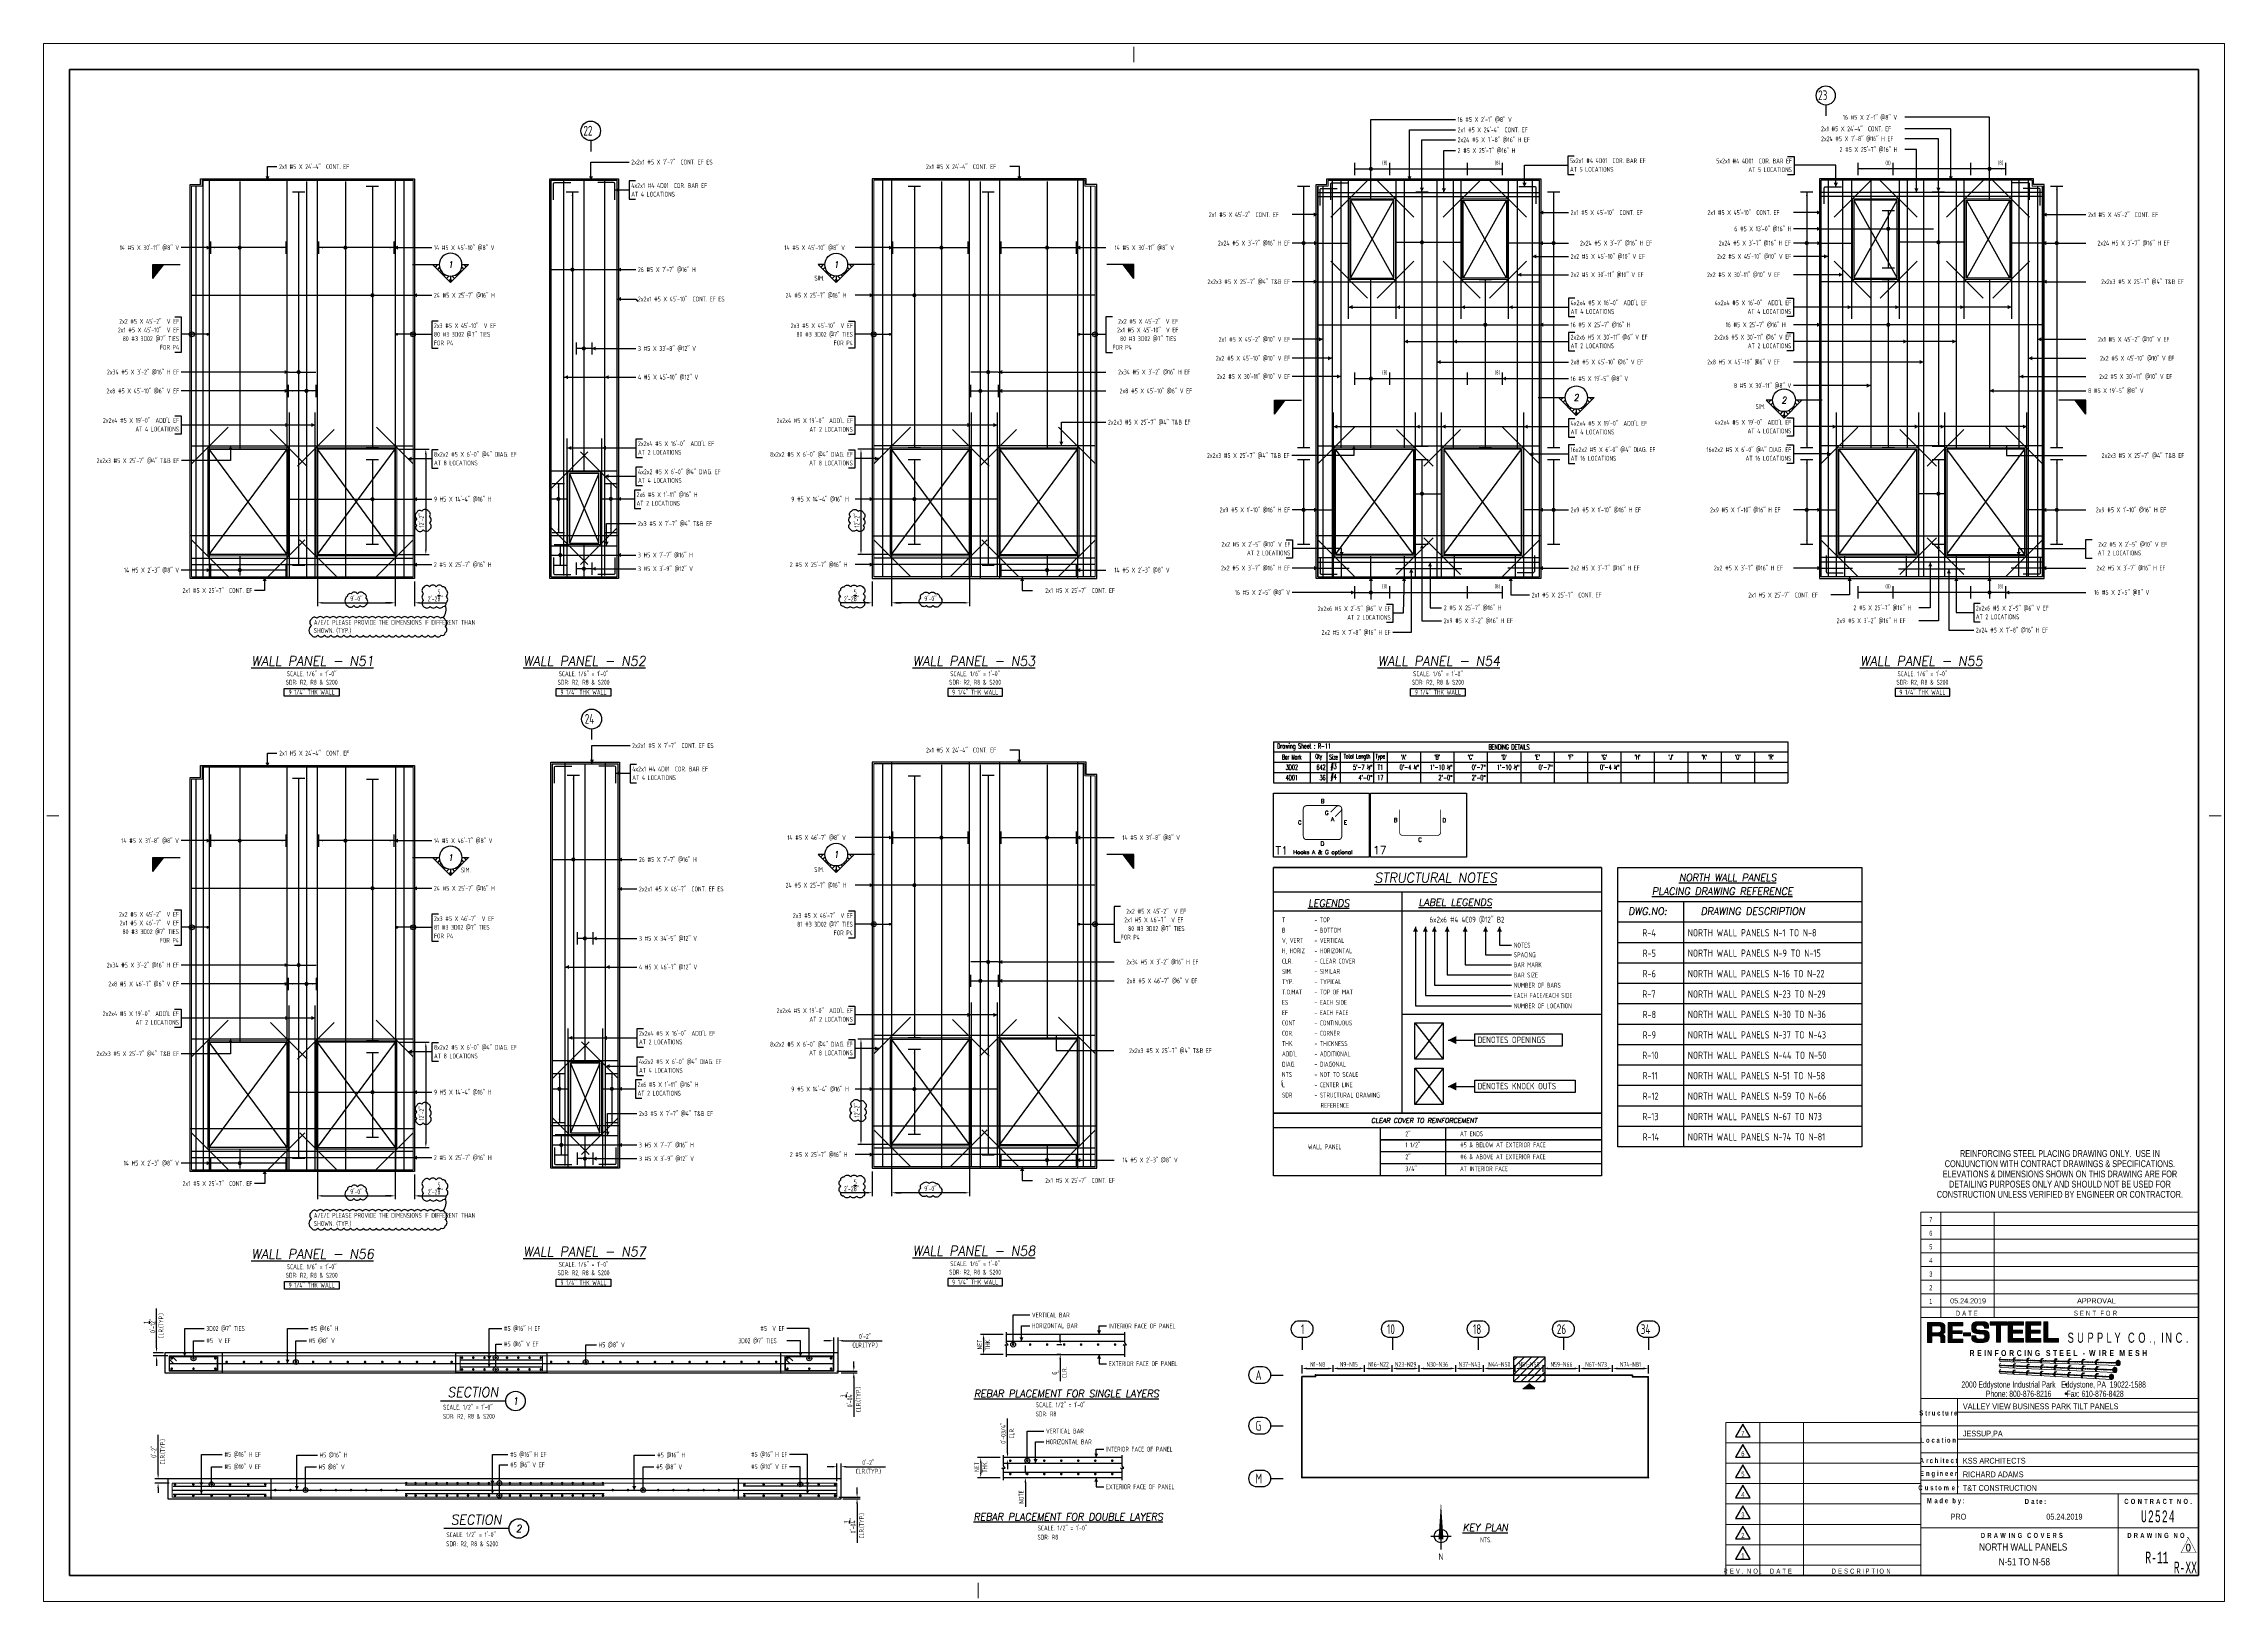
# Paper-space layout 'R-11' of a CAD drawing. Header units: inches. Extents: x 0 to 42, y 0 to 30.
# The model-space entities are those that its viewports show. They can reach past a viewport. Long polylines and large blocks are cut down to what shows.
import ezdxf
from ezdxf.enums import TextEntityAlignment as Align

# ---------------------------------------------------------------- set-up
doc = ezdxf.new("R2010")
doc.units = ezdxf.units.IN
doc.header["$MEASUREMENT"] = 0
doc.linetypes.add('HIDDEN', pattern=[6, 3, -3])
doc.linetypes.add('PHANTOM', pattern=[2.5, 1.25, -0.25, 0.25, -0.25, 0.25, -0.25])
doc.layers.get('0').update_dxf_attribs({"linetype": 'CONTINUOUS'})
doc.layers.get('Defpoints').update_dxf_attribs({"linetype": 'CONTINUOUS'})
for name, color, linetype in [('0-25', 7, 'CONTINUOUS'), ('0-25TEXT', 7, 'CONTINUOUS'), ('0-35', 3, 'CONTINUOUS'), ('0-35TEXT', 3, 'CONTINUOUS'), ('0-50', 10, 'CONTINUOUS'), ('3', 3, 'CONTINUOUS'), ('4', 4, 'CONTINUOUS'), ('5', 4, 'CONTINUOUS'), ('BAR-LBL', 2, 'CONTINUOUS'), ('BARLIST', 7, 'CONTINUOUS'), ('CADS-BAR-SKETCH', 7, 'CONTINUOUS'), ('DETAIL', 83, 'CONTINUOUS'), ('GRID', 8, 'PHANTOM'), ('Hatch', 253, 'CONTINUOUS'), ('Hgblock', 7, 'CONTINUOUS'), ('hidden', 7, 'HIDDEN'), ('INTERMEDIATERANGELAY', 7, 'CONTINUOUS'), ('RANGELAY', 7, 'CONTINUOUS'), ('REBARS', 4, 'CONTINUOUS')]:
    doc.layers.add(name, color=color, linetype=linetype)
for name, color, linetype, lineweight in [('AST-TB8', 1, 'CONTINUOUS', 13), ('Level 2', 7, 'CONTINUOUS', 13), ('LOGO BLUE', 5, 'CONTINUOUS', 13), ('LOGO RED', 1, 'CONTINUOUS', 13), ('TEXT', 12, 'CONTINUOUS', 13), ('TITLE BLOCK WT-3', 7, 'CONTINUOUS', 40)]:
    doc.layers.add(name, color=color, linetype=linetype, lineweight=lineweight)
doc.layers.add('COVER', color=6, linetype='CONTINUOUS', lineweight=0, plot=False)
doc.layers.add('TITLE BLOCK BORDER - NO PLOT', color=3, linetype='CONTINUOUS', lineweight=13, plot=False)
doc.layers.add('VIEWPORTS', color=5, linetype='CONTINUOUS', plot=False)
doc.styles.add('AR', font='ARCHQUIK.shx', dxfattribs={"width": 0.8})
doc.styles.add('FULL SCALE (aSa)', font='ENGINEERING.shx', dxfattribs={"width": 0.75, "height": 0.125})
doc.styles.add('ROMANS', font='romans.shx', dxfattribs={"width": 0.57})
doc.styles.add('ROMANT', font='romant')
doc.styles.add('Style-FANCY', font='romans.shx')
doc.styles.add('Styledgn002', font='dgn002.shx')
doc.styles.add('TECHNIC', font='technic_.ttf', dxfattribs={"width": 0.8})
doc.dimstyles.new('CADS_DIM_48', dxfattribs={"dimscale": 48, "dimtxt": 0.09375, "dimasz": 0.09375, "dimexe": 0.0625, "dimexo": 0.0625, "dimgap": 0.09375, "dimtad": 0, "dimtih": 1, "dimtoh": 1, "dimzin": 1, "dimdsep": 46, "dimlunit": 4, "dimtxsty": 'AR', "dimblk": 'CLOSED', "dimcen": 0.1875, "dimadec": 0, "dimazin": 0, "dimtfac": 1, "dimtofl": 0, "dimtmove": 0, "dimatfit": 1, "dimldrblk": 'DOTBLANK', "dimfxl": 1, "dimtzin": 0, "dimarcsym": 0})

# ---------------------------------------------------------------- blocks, each defined once
blk = doc.blocks.new('Rev# Block')
at = {"layer": '0-25TEXT', "const_width": 0.0143, "elevation": 0.021}
blk.add_lwpolyline([(0.219, 0.465), (0.219, 0.465), (0.472, -0.021), (-0.033, -0.021)], close=True, dxfattribs=at)
at = {"layer": 'AST-TB8', "linetype": 'Continuous', "style": 'Style-FANCY', "width": 0.888888, "flags": 12}
blk.add_attdef('R', text='', height=0.225, dxfattribs=at).set_placement((0.219, 0.035), align=Align.CENTER)
blk = doc.blocks.new('30x42')
at = {"layer": 'Level 2'}
for p, q in [((21, 29.935), (21, 29.645)), ((0.296, 15.129), (0.064, 15.129)), ((41.704, 15.129), (41.936, 15.129)), ((18, 0.355), (18, 0.065))]:
    blk.add_line(p, q, dxfattribs=at)
at = {"layer": 'TITLE BLOCK BORDER - NO PLOT', "flags": 128}
blk.add_lwpolyline([(42, 30), (0, 30), (0, 0), (42, 0), (42, 30)], close=True, dxfattribs=at)
at = {"layer": 'TITLE BLOCK WT-3', "flags": 128}
blk.add_lwpolyline([(41.5, 29.5), (0.5, 29.5), (0.5, 0.5), (41.5, 0.5), (41.5, 29.5)], close=True, dxfattribs=at)
blk = doc.blocks.new('A$C60980096')
at = {"layer": 'COVER', "insert": (-0.086, -0.093), "char_height": 0.22635, "attachment_point": 5, "line_spacing_factor": 0.6, "style": 'FULL SCALE (aSa)'}
blk.add_mtext('{\\fCourier New|b0|i0|c0|p54;\\W0.4921;R-XX}', dxfattribs=at)
at = {"layer": 'DETAIL', "style": 'ROMANS', "flags": 1}
blk.add_attdef('DRAWINGNO-Invisible', (0, 0), '', height=12, dxfattribs=at)
blk = doc.blocks.new('leadrblk')
blk.add_lwpolyline([(0, 0, 0, 1, 0), (1, 0, 1, 1, 0)], format="xyseb")
blk = doc.blocks.new('_DotBlank')
at = {"layer": '0-35', "color": 0, "lineweight": -2}
blk.add_line((-0.5, 0), (-1, 0), dxfattribs=at)
blk.add_circle((0, 0), 0.5, dxfattribs=at)
blk = doc.blocks.new('*D408')
at = {"layer": 'Defpoints', "color": 0, "transparency": 16777216}
for p in [(26317, 474.6), (26315, 465.4), (26317, 465.4)]:
    blk.add_point(p, dxfattribs=at)
at = {"layer": 'DETAIL', "color": 0, "lineweight": -2, "transparency": 16777216}
for p, q in [((26312.8, 474.6), (26310.5, 474.6)), ((26315, 466.9), (26315, 476.1)), ((26317, 466.9), (26317, 476.1)), ((26319.3, 474.6), (26337.4, 474.6))]:
    blk.add_line(p, q, dxfattribs=at)
at = {"layer": 'DETAIL', "color": 0, "transparency": 16777216}
for points in [[(26312.8, 475), (26312.8, 474.3), (26315, 474.6)], [(26319.3, 475), (26319.3, 474.3), (26317, 474.6)]]:
    blk.add_solid(points, dxfattribs=at)
at = {"layer": 'DETAIL', "color": 0, "transparency": 16777216, "char_height": 2.25, "attachment_point": 5, "style": 'AR'}
for s, insert in [('CLR.(TYP.)', (26329.5, 472.5)), ('0\'-2"', (26329.5, 476.6))]:
    blk.add_mtext(s, dxfattribs=dict(at, insert=insert))
blk = doc.blocks.new('*D409')
at = {"layer": 'Defpoints', "color": 0, "transparency": 16777216}
for p in [(26315, 460.6), (26317, 459.8), (26324.3, 459.8)]:
    blk.add_point(p, dxfattribs=at)
at = {"layer": 'DETAIL', "color": 0, "lineweight": -2, "transparency": 16777216}
for p, q in [((26324.3, 462.8), (26324.3, 465.1)), ((26316.5, 460.6), (26325.8, 460.6)), ((26318.5, 459.8), (26325.8, 459.8)), ((26324.3, 457.6), (26324.3, 439.4))]:
    blk.add_line(p, q, dxfattribs=at)
at = {"layer": 'DETAIL', "color": 0, "transparency": 16777216}
for points in [[(26323.9, 462.8), (26324.7, 462.8), (26324.3, 460.6)], [(26323.9, 457.6), (26324.7, 457.6), (26324.3, 459.8)]]:
    blk.add_solid(points, dxfattribs=at)
at = {"layer": 'DETAIL', "color": 0, "transparency": 16777216, "char_height": 2.25, "attachment_point": 5, "rotation": 90, "style": 'AR'}
for s, insert in [('0\'-0{\\H1.000000x;\\S3/4;}"', (26320.9, 447.4)), ('CLR.(TYP.)', (26326.5, 447.4))]:
    blk.add_mtext(s, dxfattribs=dict(at, insert=insert))
blk = doc.blocks.new('SECT1')
at = {"color": 7, "linetype": 'Continuous'}
blk.add_line((0.627, 0), (-0.627, 0), dxfattribs=at)
blk.add_circle((0.815, 0), 0.188, dxfattribs=at)
at = {"color": 7, "linetype": 'Continuous', "style": 'ROMANT', "oblique": 9, "width": 0.95}
blk.add_text('SECTION', height=0.1875, dxfattribs=at).set_placement((-0.006, 0.077), align=Align.CENTER)
blk.add_attdef('SECT1', text='', height=0.141, dxfattribs=at).set_placement((0.815, 0), align=Align.MIDDLE)
blk = doc.blocks.new('SECTARO')
at = {"linetype": 'Continuous'}
blk.add_line((33.32, 16.99), (20.13, 0), dxfattribs=at)
for p, q in [((33.32, 16.99), (33.32, 0)), ((33.32, 0), (0, 0))]:
    blk.add_line(p, q)
for points in [[(33.32, 0), (33.32, 16.99), (33.32, 0), (20.13, 0)], [(33.32, 16.99), (20.13, 0), (33.32, 0), (33.32, 16.99)]]:
    blk.add_solid(points, dxfattribs=at)
blk = doc.blocks.new('*X3')
at = {"color": 0, "linetype": 'Continuous'}
for p, q in [((-1.108, 0.278), (-1.075, 0.312)), ((-1.081, 0.217), (-1.031, 0.267)), ((-1.013, 0.197), (-0.986, 0.223)), ((-0.96, 0.161), (-0.942, 0.179)), ((-0.92, 0.112), (-0.898, 0.135)), ((-0.895, 0.05), (-0.854, 0.091)), ((-0.856, 0), (-0.81, 0.046)), ((-0.768, 0), (-0.765, 0.002))]:
    blk.add_line(p, q, dxfattribs=at)
blk = doc.blocks.new('*X2')
at = {"color": 0, "linetype": 'Continuous'}
for p, q in [((-1.108, 0.278), (-1.075, 0.312)), ((-0.96, 0.161), (-0.942, 0.179)), ((-0.856, 0), (-0.81, 0.046))]:
    blk.add_line(p, q, dxfattribs=at)
blk = doc.blocks.new('SECTNU')
at = {"linetype": 'Continuous'}
blk.add_line((-24.74, 0), (-32.81, 0), dxfattribs=at)
blk.add_line((0, 0), (-24.74, 0))
at = {"layer": '3'}
for p, q in [((-68.89, 0), (-46.81, 22.07)), ((-60.81, 0), (-68.89, 0))]:
    blk.add_line(p, q, dxfattribs=at)
at = {"layer": '3', "linetype": 'Continuous'}
blk.add_line((-46.81, 14), (-46.81, 22.07), dxfattribs=at)
at = {"layer": '3'}
for points in [[(-46.81, 22.07), (-24.74, 0), (-32.81, 0, 1)], [(-32.81, 0, 0.414214), (-46.81, 14)]]:
    blk.add_lwpolyline(points, format="xyb", dxfattribs=at)
for start, end in [(90, 180), (180, 0)]:
    blk.add_arc((-46.81, 0), 14, start, end, dxfattribs=at)
at = {"linetype": 'Continuous', "xscale": -64, "yscale": 64, "zscale": 64, "rotation": 359.9999999999999}
blk.add_blockref('*X3', (-117.73, 0), dxfattribs=at)
at = {"linetype": 'Continuous', "xscale": 64, "yscale": 64, "zscale": 64}
for name in ['*X3', '*X2']:
    blk.add_blockref(name, (24.1, 0), dxfattribs=at)
at = {"linetype": 'Continuous', "style": 'ROMANT', "oblique": 9, "width": 0.9}
blk.add_attdef('NO', text='', height=8, dxfattribs=at).set_placement((-46.81, 0), align=Align.MIDDLE)
blk = doc.blocks.new('*D410')
at = {"layer": 'Defpoints', "color": 0, "transparency": 16777216}
for p in [(26002, 469.1), (26006.8, 469.1), (26008.8, 467.6)]:
    blk.add_point(p, dxfattribs=at)
at = {"layer": 'DETAIL', "color": 0, "lineweight": -2, "transparency": 16777216}
for p, q in [((26002, 471.3), (26002, 489.5)), ((26005.3, 469.1), (26000.5, 469.1)), ((26007.3, 467.6), (26000.5, 467.6)), ((26002, 465.3), (26002, 463.1))]:
    blk.add_line(p, q, dxfattribs=at)
at = {"layer": 'DETAIL', "color": 0, "transparency": 16777216}
for points in [[(26001.7, 471.3), (26002.4, 471.3), (26002, 469.1)], [(26001.7, 465.3), (26002.4, 465.3), (26002, 467.6)]]:
    blk.add_solid(points, dxfattribs=at)
at = {"layer": 'DETAIL', "color": 0, "transparency": 16777216, "char_height": 2.25, "attachment_point": 5, "rotation": 90, "style": 'AR'}
for s, insert in [('0\'-1{\\H1.000000x;\\S1/2;}"', (25998.7, 481.5)), ('CLR.(TYP.)', (26004.2, 481.5))]:
    blk.add_mtext(s, dxfattribs=dict(at, insert=insert))
blk = doc.blocks.new('*D411')
at = {"layer": 'Defpoints', "color": 0, "transparency": 16777216}
for p in [(23071.6, 371.6), (23179.6, 371.6), (23179.6, 304.6)]:
    blk.add_point(p, dxfattribs=at)
at = {"layer": 'DETAIL', "color": 0, "lineweight": -2, "transparency": 16777216}
for p, q in [((23071.6, 367.1), (23071.6, 300.1)), ((23179.6, 367.1), (23179.6, 300.1)), ((23078.3, 304.6), (23172.8, 304.6))]:
    blk.add_line(p, q, dxfattribs=at)
at = {"layer": 'DETAIL', "color": 0, "transparency": 16777216}
for points in [[(23078.3, 305.7), (23078.3, 303.5), (23071.6, 304.6)], [(23172.8, 305.7), (23172.8, 303.5), (23179.6, 304.6)]]:
    blk.add_solid(points, dxfattribs=at)
at = {"layer": 'DETAIL', "color": 0, "transparency": 16777216, "insert": (23125.6, 310.3), "char_height": 6.75, "attachment_point": 5, "style": 'AR'}
blk.add_mtext('9\'-0"', dxfattribs=at)
blk = doc.blocks.new('*D412')
at = {"layer": 'Defpoints', "color": 0, "transparency": 16777216}
for p in [(23179.6, 338.6), (23206.2, 338.6), (23206.2, 304.6)]:
    blk.add_point(p, dxfattribs=at)
at = {"layer": 'DETAIL', "color": 0, "lineweight": -2, "transparency": 16777216}
for p, q in [((23179.6, 334.1), (23179.6, 300.1)), ((23206.2, 334.1), (23206.2, 300.1)), ((23172.8, 304.6), (23166.1, 304.6)), ((23212.9, 304.6), (23250.3, 304.6))]:
    blk.add_line(p, q, dxfattribs=at)
at = {"layer": 'DETAIL', "color": 0, "transparency": 16777216}
for points in [[(23172.8, 305.8), (23172.8, 303.5), (23179.6, 304.6)], [(23212.9, 305.8), (23212.9, 303.5), (23206.2, 304.6)]]:
    blk.add_solid(points, dxfattribs=at)
at = {"layer": 'DETAIL', "color": 0, "transparency": 16777216, "insert": (23235, 314.8), "char_height": 6.75, "attachment_point": 5, "style": 'AR'}
blk.add_mtext('2\'-2{\\H1.000000x;\\S5/8;}"', dxfattribs=at)
blk = doc.blocks.new('*D413')
at = {"layer": 'Defpoints', "color": 0, "transparency": 16777216}
for p in [(23179.6, 517.6), (23179.6, 371.6), (23221.9, 371.6)]:
    blk.add_point(p, dxfattribs=at)
at = {"layer": 'DETAIL', "color": 0, "lineweight": -2, "transparency": 16777216}
for p, q in [((23184.1, 517.6), (23226.4, 517.6)), ((23221.9, 510.8), (23221.9, 378.3)), ((23184.1, 371.6), (23226.4, 371.6))]:
    blk.add_line(p, q, dxfattribs=at)
at = {"layer": 'DETAIL', "color": 0, "transparency": 16777216}
for points in [[(23220.7, 510.8), (23223, 510.8), (23221.9, 517.6)], [(23220.7, 378.3), (23223, 378.3), (23221.9, 371.6)]]:
    blk.add_solid(points, dxfattribs=at)
at = {"layer": 'DETAIL', "color": 0, "transparency": 16777216, "insert": (23216.1, 418.9), "char_height": 6.75, "attachment_point": 5, "rotation": 90, "style": 'AR'}
blk.add_mtext('12\'-2"', dxfattribs=at)
blk = doc.blocks.new('*D405')
at = {"layer": 'Defpoints', "color": 0, "transparency": 16777216}
for p in [(23867.6, 371.6), (23975.6, 371.6), (23867.6, 304.6)]:
    blk.add_point(p, dxfattribs=at)
at = {"layer": 'DETAIL', "color": 0, "lineweight": -2, "transparency": 16777216}
for p, q in [((23867.6, 367.1), (23867.6, 300.1)), ((23975.6, 367.1), (23975.6, 300.1)), ((23968.9, 304.6), (23874.4, 304.6))]:
    blk.add_line(p, q, dxfattribs=at)
at = {"layer": 'DETAIL', "color": 0, "transparency": 16777216}
for points in [[(23874.4, 305.7), (23874.4, 303.5), (23867.6, 304.6)], [(23968.9, 305.7), (23968.9, 303.5), (23975.6, 304.6)]]:
    blk.add_solid(points, dxfattribs=at)
at = {"layer": 'DETAIL', "color": 0, "transparency": 16777216, "insert": (23921.6, 310.3), "char_height": 6.75, "attachment_point": 5, "style": 'AR'}
blk.add_mtext('9\'-0"', dxfattribs=at)
blk = doc.blocks.new('*D406')
at = {"layer": 'Defpoints', "color": 0, "transparency": 16777216}
for p in [(23841, 338.6), (23867.6, 338.6), (23841, 304.6)]:
    blk.add_point(p, dxfattribs=at)
at = {"layer": 'DETAIL', "color": 0, "lineweight": -2, "transparency": 16777216}
for p, q in [((23841, 334.1), (23841, 300.1)), ((23867.6, 334.1), (23867.6, 300.1)), ((23834.3, 304.6), (23796.9, 304.6)), ((23874.4, 304.6), (23881.1, 304.6))]:
    blk.add_line(p, q, dxfattribs=at)
at = {"layer": 'DETAIL', "color": 0, "transparency": 16777216}
for points in [[(23834.3, 305.8), (23834.3, 303.5), (23841, 304.6)], [(23874.4, 305.8), (23874.4, 303.5), (23867.6, 304.6)]]:
    blk.add_solid(points, dxfattribs=at)
at = {"layer": 'DETAIL', "color": 0, "transparency": 16777216, "insert": (23812.2, 314.8), "char_height": 6.75, "attachment_point": 5, "style": 'AR'}
blk.add_mtext('2\'-2{\\H1.000000x;\\S5/8;}"', dxfattribs=at)
blk = doc.blocks.new('*D407')
at = {"layer": 'Defpoints', "color": 0, "transparency": 16777216}
for p in [(23867.6, 517.6), (23825.3, 371.6), (23867.6, 371.6)]:
    blk.add_point(p, dxfattribs=at)
at = {"layer": 'DETAIL', "color": 0, "lineweight": -2, "transparency": 16777216}
for p, q in [((23863.1, 517.6), (23820.8, 517.6)), ((23825.3, 510.8), (23825.3, 378.3)), ((23863.1, 371.6), (23820.8, 371.6))]:
    blk.add_line(p, q, dxfattribs=at)
at = {"layer": 'DETAIL', "color": 0, "transparency": 16777216}
for points in [[(23824.2, 510.8), (23826.4, 510.8), (23825.3, 517.6)], [(23824.2, 378.3), (23826.4, 378.3), (23825.3, 371.6)]]:
    blk.add_solid(points, dxfattribs=at)
at = {"layer": 'DETAIL', "color": 0, "transparency": 16777216, "insert": (23819.6, 418.9), "char_height": 6.75, "attachment_point": 5, "rotation": 90, "style": 'AR'}
blk.add_mtext('12\'-2"', dxfattribs=at)
blk = doc.blocks.new('*D402')
at = {"layer": 'Defpoints', "color": 0, "transparency": 16777216}
for p in [(26318.5, 416.4), (26316.5, 408.2), (26318.5, 407.2)]:
    blk.add_point(p, dxfattribs=at)
at = {"layer": 'DETAIL', "color": 0, "lineweight": -2, "transparency": 16777216}
for p, q in [((26314.3, 416.4), (26312, 416.4)), ((26316.5, 409.7), (26316.5, 417.9)), ((26318.5, 408.7), (26318.5, 417.9)), ((26320.8, 416.4), (26338.9, 416.4))]:
    blk.add_line(p, q, dxfattribs=at)
at = {"layer": 'DETAIL', "color": 0, "transparency": 16777216}
for points in [[(26314.3, 416.8), (26314.3, 416), (26316.5, 416.4)], [(26320.8, 416.8), (26320.8, 416), (26318.5, 416.4)]]:
    blk.add_solid(points, dxfattribs=at)
at = {"layer": 'DETAIL', "color": 0, "transparency": 16777216, "char_height": 2.25, "attachment_point": 5, "style": 'AR'}
for s, insert in [('CLR.(TYP.)', (26331, 414.2)), ('0\'-2"', (26331, 418.3))]:
    blk.add_mtext(s, dxfattribs=dict(at, insert=insert))
blk = doc.blocks.new('*D403')
at = {"layer": 'Defpoints', "color": 0, "transparency": 16777216}
for p in [(26315.9, 402.3), (26317.8, 401.6), (26325.8, 401.6)]:
    blk.add_point(p, dxfattribs=at)
at = {"layer": 'DETAIL', "color": 0, "lineweight": -2, "transparency": 16777216}
for p, q in [((26325.8, 404.6), (26325.8, 406.8)), ((26317.4, 402.3), (26327.3, 402.3)), ((26319.3, 401.6), (26327.3, 401.6)), ((26325.8, 399.3), (26325.8, 381.2))]:
    blk.add_line(p, q, dxfattribs=at)
at = {"layer": 'DETAIL', "color": 0, "transparency": 16777216}
for points in [[(26325.4, 404.6), (26326.2, 404.6), (26325.8, 402.3)], [(26325.4, 399.3), (26326.2, 399.3), (26325.8, 401.6)]]:
    blk.add_solid(points, dxfattribs=at)
at = {"layer": 'DETAIL', "color": 0, "transparency": 16777216, "char_height": 2.25, "attachment_point": 5, "rotation": 90, "style": 'AR'}
for s, insert in [('CLR.(TYP.)', (26328, 389.1)), ('0\'-0{\\H1.000000x;\\S3/4;}"', (26322.4, 389.1))]:
    blk.add_mtext(s, dxfattribs=dict(at, insert=insert))
blk = doc.blocks.new('*D404')
at = {"layer": 'Defpoints', "color": 0, "transparency": 16777216}
for p in [(26002.7, 410.8), (26009.3, 410.8), (26009.3, 408.8)]:
    blk.add_point(p, dxfattribs=at)
at = {"layer": 'DETAIL', "color": 0, "lineweight": -2, "transparency": 16777216}
for p, q in [((26002.7, 413.1), (26002.7, 431.2)), ((26007.8, 410.8), (26001.2, 410.8)), ((26007.8, 408.8), (26001.2, 408.8)), ((26002.7, 406.6), (26002.7, 404.3))]:
    blk.add_line(p, q, dxfattribs=at)
at = {"layer": 'DETAIL', "color": 0, "transparency": 16777216}
for points in [[(26002.4, 413.1), (26003.1, 413.1), (26002.7, 410.8)], [(26002.4, 406.6), (26003.1, 406.6), (26002.7, 408.8)]]:
    blk.add_solid(points, dxfattribs=at)
at = {"layer": 'DETAIL', "color": 0, "transparency": 16777216, "char_height": 2.25, "attachment_point": 5, "rotation": 90, "style": 'AR'}
for s, insert in [('0\'-2"', (26000.8, 423.3)), ('CLR.(TYP.)', (26004.9, 423.3))]:
    blk.add_mtext(s, dxfattribs=dict(at, insert=insert))
blk = doc.blocks.new('*D414')
at = {"layer": 'Defpoints', "color": 0, "transparency": 16777216}
for p in [(23071.6, -450.7), (23179.6, -450.7), (23179.6, -517.7)]:
    blk.add_point(p, dxfattribs=at)
at = {"layer": 'DETAIL', "color": 0, "lineweight": -2, "transparency": 16777216}
for p, q in [((23071.6, -455.2), (23071.6, -522.2)), ((23179.6, -455.2), (23179.6, -522.2)), ((23078.4, -517.7), (23172.9, -517.7))]:
    blk.add_line(p, q, dxfattribs=at)
at = {"layer": 'DETAIL', "color": 0, "transparency": 16777216}
for points in [[(23078.4, -516.6), (23078.4, -518.8), (23071.6, -517.7)], [(23172.9, -516.6), (23172.9, -518.8), (23179.6, -517.7)]]:
    blk.add_solid(points, dxfattribs=at)
at = {"layer": 'DETAIL', "color": 0, "transparency": 16777216, "insert": (23125.6, -512), "char_height": 6.75, "attachment_point": 5, "style": 'AR'}
blk.add_mtext('9\'-0"', dxfattribs=at)
blk = doc.blocks.new('*D415')
at = {"layer": 'Defpoints', "color": 0, "transparency": 16777216}
for p in [(23179.6, -483.7), (23206.2, -483.7), (23206.2, -517.7)]:
    blk.add_point(p, dxfattribs=at)
at = {"layer": 'DETAIL', "color": 0, "lineweight": -2, "transparency": 16777216}
for p, q in [((23179.6, -488.2), (23179.6, -522.2)), ((23206.2, -488.2), (23206.2, -522.2)), ((23172.9, -517.7), (23166.1, -517.7)), ((23213, -517.7), (23250.3, -517.7))]:
    blk.add_line(p, q, dxfattribs=at)
at = {"layer": 'DETAIL', "color": 0, "transparency": 16777216}
for points in [[(23172.9, -516.5), (23172.9, -518.8), (23179.6, -517.7)], [(23213, -516.5), (23213, -518.8), (23206.2, -517.7)]]:
    blk.add_solid(points, dxfattribs=at)
at = {"layer": 'DETAIL', "color": 0, "transparency": 16777216, "insert": (23235, -507.5), "char_height": 6.75, "attachment_point": 5, "style": 'AR'}
blk.add_mtext('2\'-2{\\H1.000000x;\\S5/8;}"', dxfattribs=at)
blk = doc.blocks.new('*D416')
at = {"layer": 'Defpoints', "color": 0, "transparency": 16777216}
for p in [(23179.6, -304.7), (23179.6, -450.7), (23221.9, -450.7)]:
    blk.add_point(p, dxfattribs=at)
at = {"layer": 'DETAIL', "color": 0, "lineweight": -2, "transparency": 16777216}
for p, q in [((23184.1, -304.7), (23226.4, -304.7)), ((23221.9, -311.5), (23221.9, -444)), ((23184.1, -450.7), (23226.4, -450.7))]:
    blk.add_line(p, q, dxfattribs=at)
at = {"layer": 'DETAIL', "color": 0, "transparency": 16777216}
for points in [[(23220.8, -311.5), (23223, -311.5), (23221.9, -304.7)], [(23220.8, -444), (23223, -444), (23221.9, -450.7)]]:
    blk.add_solid(points, dxfattribs=at)
at = {"layer": 'DETAIL', "color": 0, "transparency": 16777216, "insert": (23216.2, -403.4), "char_height": 6.75, "attachment_point": 5, "rotation": 90, "style": 'AR'}
blk.add_mtext('12\'-2"', dxfattribs=at)
blk = doc.blocks.new('*D420')
at = {"layer": 'Defpoints', "color": 0, "transparency": 16777216}
for p in [(23867.6, -446.4), (23975.6, -446.4), (23867.6, -513.4)]:
    blk.add_point(p, dxfattribs=at)
at = {"layer": 'DETAIL', "color": 0, "lineweight": -2, "transparency": 16777216}
for p, q in [((23867.6, -450.9), (23867.6, -517.9)), ((23975.6, -450.9), (23975.6, -517.9)), ((23968.9, -513.4), (23874.4, -513.4))]:
    blk.add_line(p, q, dxfattribs=at)
at = {"layer": 'DETAIL', "color": 0, "transparency": 16777216}
for points in [[(23874.4, -512.3), (23874.4, -514.5), (23867.6, -513.4)], [(23968.9, -512.3), (23968.9, -514.5), (23975.6, -513.4)]]:
    blk.add_solid(points, dxfattribs=at)
at = {"layer": 'DETAIL', "color": 0, "transparency": 16777216, "insert": (23921.6, -507.7), "char_height": 6.75, "attachment_point": 5, "style": 'AR'}
blk.add_mtext('9\'-0"', dxfattribs=at)
blk = doc.blocks.new('*D421')
at = {"layer": 'Defpoints', "color": 0, "transparency": 16777216}
for p in [(23841, -479.4), (23867.6, -479.4), (23841, -513.4)]:
    blk.add_point(p, dxfattribs=at)
at = {"layer": 'DETAIL', "color": 0, "lineweight": -2, "transparency": 16777216}
for p, q in [((23841, -483.9), (23841, -517.9)), ((23867.6, -483.9), (23867.6, -517.9)), ((23834.3, -513.4), (23796.9, -513.4)), ((23874.4, -513.4), (23881.1, -513.4))]:
    blk.add_line(p, q, dxfattribs=at)
at = {"layer": 'DETAIL', "color": 0, "transparency": 16777216}
for points in [[(23834.3, -512.2), (23834.3, -514.5), (23841, -513.4)], [(23874.4, -512.2), (23874.4, -514.5), (23867.6, -513.4)]]:
    blk.add_solid(points, dxfattribs=at)
at = {"layer": 'DETAIL', "color": 0, "transparency": 16777216, "insert": (23812.2, -503.2), "char_height": 6.75, "attachment_point": 5, "style": 'AR'}
blk.add_mtext('2\'-2{\\H1.000000x;\\S5/8;}"', dxfattribs=at)
blk = doc.blocks.new('*D422')
at = {"layer": 'Defpoints', "color": 0, "transparency": 16777216}
for p in [(23867.6, -300.4), (23825.3, -446.4), (23867.6, -446.4)]:
    blk.add_point(p, dxfattribs=at)
at = {"layer": 'DETAIL', "color": 0, "lineweight": -2, "transparency": 16777216}
for p, q in [((23863.1, -300.4), (23820.8, -300.4)), ((23825.3, -307.2), (23825.3, -439.7)), ((23863.1, -446.4), (23820.8, -446.4))]:
    blk.add_line(p, q, dxfattribs=at)
at = {"layer": 'DETAIL', "color": 0, "transparency": 16777216}
for points in [[(23824.2, -307.2), (23826.4, -307.2), (23825.3, -300.4)], [(23824.2, -439.7), (23826.4, -439.7), (23825.3, -446.4)]]:
    blk.add_solid(points, dxfattribs=at)
at = {"layer": 'DETAIL', "color": 0, "transparency": 16777216, "insert": (23819.6, -399.1), "char_height": 6.75, "attachment_point": 5, "rotation": 90, "style": 'AR'}
blk.add_mtext('12\'-2"', dxfattribs=at)
blk = doc.blocks.new('*D423')
at = {"layer": 'Defpoints', "color": 0, "transparency": 16777216}
for p in [(26394.8, 477.5), (26384.3, 468.3), (26394.8, 468.3)]:
    blk.add_point(p, dxfattribs=at)
at = {"layer": 'DETAIL', "color": 0, "lineweight": -2, "transparency": 16777216}
for p, q in [((26393.3, 477.5), (26382.8, 477.5)), ((26384.3, 475.3), (26384.3, 470.5)), ((26393.3, 468.3), (26382.8, 468.3))]:
    blk.add_line(p, q, dxfattribs=at)
at = {"layer": 'DETAIL', "color": 0, "transparency": 16777216}
for points in [[(26383.9, 475.3), (26384.7, 475.3), (26384.3, 477.5)], [(26383.9, 470.5), (26384.7, 470.5), (26384.3, 468.3)]]:
    blk.add_solid(points, dxfattribs=at)
at = {"layer": 'DETAIL', "color": 0, "transparency": 16777216, "insert": (26384.3, 472.9), "char_height": 2.25, "attachment_point": 5, "rotation": 90, "style": 'AR'}
blk.add_mtext('NET\\PTHK.', dxfattribs=at)
blk = doc.blocks.new('*D424')
at = {"layer": 'Defpoints', "color": 0, "transparency": 16777216}
for p in [(26393.5, 420.6), (26383, 411.3), (26393.5, 411.3)]:
    blk.add_point(p, dxfattribs=at)
at = {"layer": 'DETAIL', "color": 0, "lineweight": -2, "transparency": 16777216}
for p, q in [((26392, 420.6), (26381.5, 420.6)), ((26383, 418.3), (26383, 413.6)), ((26392, 411.3), (26381.5, 411.3))]:
    blk.add_line(p, q, dxfattribs=at)
at = {"layer": 'DETAIL', "color": 0, "transparency": 16777216}
for points in [[(26382.6, 418.3), (26383.3, 418.3), (26383, 420.6)], [(26382.6, 413.6), (26383.3, 413.6), (26383, 411.3)]]:
    blk.add_solid(points, dxfattribs=at)
at = {"layer": 'DETAIL', "color": 0, "transparency": 16777216, "insert": (26383, 416.3), "char_height": 2.25, "attachment_point": 5, "rotation": 90, "style": 'AR'}
blk.add_mtext('NET\\PTHK.', dxfattribs=at)
blk = doc.blocks.new('*D417')
at = {"layer": 'Defpoints', "color": 0, "transparency": 16777216}
for p in [(26395.4, 420.6), (26395.4, 420.6), (26395.4, 419.8)]:
    blk.add_point(p, dxfattribs=at)
at = {"layer": 'DETAIL', "color": 0, "lineweight": -2, "transparency": 16777216}
for p, q in [((26395.4, 422.8), (26395.4, 438.7)), ((26395.4, 417.5), (26395.4, 415.3))]:
    blk.add_line(p, q, dxfattribs=at)
at = {"layer": 'DETAIL', "color": 0, "transparency": 16777216}
for points in [[(26395, 422.8), (26395.7, 422.8), (26395.4, 420.6)], [(26395, 417.5), (26395.7, 417.5), (26395.4, 419.8)]]:
    blk.add_solid(points, dxfattribs=at)
at = {"layer": 'DETAIL', "color": 0, "transparency": 16777216, "char_height": 2.25, "attachment_point": 5, "rotation": 90, "style": 'AR'}
for s, insert in [('0\'-03/4"', (26393.4, 431.9)), ('CLR.', (26397.3, 431.9))]:
    blk.add_mtext(s, dxfattribs=dict(at, insert=insert))
blk = doc.blocks.new('*D418')
at = {"layer": 'Defpoints', "color": 0, "transparency": 16777216}
for p in [(26403.6, 412.4), (26403.6, 411.3), (26403.6, 411.3)]:
    blk.add_point(p, dxfattribs=at)
at = {"layer": 'DETAIL', "color": 0, "lineweight": -2, "transparency": 16777216}
for p, q in [((26403.6, 414.6), (26403.6, 416.9)), ((26403.6, 409.1), (26403.6, 397.9))]:
    blk.add_line(p, q, dxfattribs=at)
at = {"layer": 'DETAIL', "color": 0, "transparency": 16777216}
for points in [[(26403.2, 414.6), (26404, 414.6), (26403.6, 412.4)], [(26403.2, 409.1), (26404, 409.1), (26403.6, 411.3)]]:
    blk.add_solid(points, dxfattribs=at)
at = {"layer": 'DETAIL', "color": 0, "transparency": 16777216, "insert": (26401.7, 402.4), "char_height": 2.25, "width": 3.29, "attachment_point": 5, "rotation": 90, "style": 'AR'}
blk.add_mtext('NOTE', dxfattribs=at)
blk = doc.blocks.new('*D419')
at = {"layer": 'Defpoints', "color": 0, "transparency": 16777216}
for p in [(26419.7, 468.3), (26421.5, 468.3), (26422, 472.8)]:
    blk.add_point(p, dxfattribs=at)
at = {"layer": 'DETAIL', "color": 0, "lineweight": -2, "transparency": 16777216}
for p, q in [((26419.7, 475.1), (26419.7, 477.3)), ((26420.5, 472.8), (26418.2, 472.8)), ((26420, 468.3), (26418.2, 468.3)), ((26419.7, 466), (26419.7, 456))]:
    blk.add_line(p, q, dxfattribs=at)
at = {"layer": 'DETAIL', "color": 0, "transparency": 16777216}
for points in [[(26419.3, 475.1), (26420.1, 475.1), (26419.7, 472.8)], [(26419.3, 466), (26420.1, 466), (26419.7, 468.3)]]:
    blk.add_solid(points, dxfattribs=at)
at = {"layer": 'DETAIL', "color": 0, "transparency": 16777216, "insert": (26421.6, 459.9), "char_height": 2.25, "attachment_point": 5, "rotation": 90, "style": 'AR'}
blk.add_mtext('CLR.', dxfattribs=at)
blk = doc.blocks.new('A$C2A293661')
at = {"layer": '0-35TEXT', "style": 'AR', "width": 0.8}
for s, p in [('C', (-0.7, 0.8)), ('L', (0, 0))]:
    blk.add_text(s, height=2.25, dxfattribs=at).set_placement(p)
blk = doc.blocks.new('*U2896', base_point=(23937.1, 79.9))
at = {"layer": 'REBARS', "color": 0}
blk.add_lwpolyline([(23936.8, 79.9), (23936.8, -479.1)], dxfattribs=at)
blk = doc.blocks.new('rendmark')
at = {"color": 4}
blk.add_line((0, -3), (0, 3), dxfattribs=at)
blk = doc.blocks.new('rarrow')
at = {"color": 7}
blk.add_solid([(2, -0.33), (2, 0.33), (0, 0)], dxfattribs=at)
blk = doc.blocks.new('*U2972', base_point=(23869.6, -20.9))
at = {"layer": 'RANGELAY'}
blk.add_line((23869.6, -20.9), (23973.6, -20.9), dxfattribs=at)
at = {"layer": 'RANGELAY', "xscale": 2.834645669291339, "yscale": 2.834645669291339}
for name in ['rendmark', 'rarrow']:
    blk.add_blockref(name, (23869.6, -20.9), dxfattribs=at)
at = {"layer": 'RANGELAY', "xscale": 2.834645669291339, "yscale": 2.834645669291339, "rotation": 179.9999969295311}
for name in ['rarrow', 'rendmark']:
    blk.add_blockref(name, (23973.6, -20.9), dxfattribs=at)
blk = doc.blocks.new('VPM759EA0')
at = {"const_width": 1}
blk.add_lwpolyline([(-0.5, 0, 1), (0.5, 0, 1)], format="xyb", close=True, dxfattribs=at)
blk = doc.blocks.new('*U2879', base_point=(24015.1, -369.9))
at = {"layer": 'REBARS', "color": 0}
blk.add_lwpolyline([(24015.1, -369.6), (23843.1, -369.6)], dxfattribs=at)
blk = doc.blocks.new('*U2971', base_point=(23899.3, -314.4))
at = {"layer": 'RANGELAY'}
blk.add_line((23899.3, -314.4), (23899.3, -432.4), dxfattribs=at)
at = {"layer": 'RANGELAY', "xscale": 2.834645669291339, "yscale": 2.834645669291339}
for name, p, rotation in [('rendmark', (23899.3, -314.4), 269.9999999999999), ('rarrow', (23899.3, -314.4), 269.9999999999999), ('rendmark', (23899.3, -432.4), 89.999996929531), ('rarrow', (23899.3, -432.4), 89.999996929531)]:
    blk.add_blockref(name, p, dxfattribs=dict(at, rotation=rotation))
blk = doc.blocks.new('VPM759FB0')
at = {"const_width": 1}
blk.add_lwpolyline([(-0.5, 0, 1), (0.5, 0, 1)], format="xyb", close=True, dxfattribs=at)
blk = doc.blocks.new('*U2621', base_point=(24150.3, -460.7))
at = {"layer": 'REBARS', "color": 0}
blk.add_lwpolyline([(24150.3, -460.4), (23843.3, -460.4)], dxfattribs=at)
blk = doc.blocks.new('*U2620', base_point=(24150.3, -87.2))
at = {"layer": 'REBARS', "color": 0}
blk.add_lwpolyline([(24150.3, -86.9), (23843.3, -86.9)], dxfattribs=at)
blk = doc.blocks.new('*U2970', base_point=(23899.3, 64.6))
at = {"layer": 'RANGELAY'}
blk.add_line((23899.3, 64.6), (23899.3, -298.4), dxfattribs=at)
at = {"layer": 'RANGELAY', "xscale": 2.834645669291339, "yscale": 2.834645669291339}
for name, p, rotation in [('rendmark', (23899.3, 64.6), 269.9999999999999), ('rarrow', (23899.3, 64.6), 269.9999999999999), ('rendmark', (23899.3, -298.4), 89.999996929531), ('rarrow', (23899.3, -298.4), 89.999996929531)]:
    blk.add_blockref(name, p, dxfattribs=dict(at, rotation=rotation))
blk = doc.blocks.new('VPM75A160')
at = {"const_width": 1}
blk.add_lwpolyline([(-0.5, 0, 1), (0.5, 0, 1)], format="xyb", close=True, dxfattribs=at)
blk = doc.blocks.new('*U2969', base_point=(24001.7, 65.6))
at = {"layer": 'RANGELAY'}
blk.add_line((24001.7, 65.6), (24001.7, -461.4), dxfattribs=at)
at = {"layer": 'RANGELAY', "xscale": 2.834645669291339, "yscale": 2.834645669291339}
for name, p, rotation in [('rendmark', (24001.7, 65.6), 269.9999999999999), ('rarrow', (24001.7, 65.6), 269.9999999999999), ('rendmark', (24001.7, -461.4), 89.999996929531), ('rarrow', (24001.7, -461.4), 89.999996929531)]:
    blk.add_blockref(name, p, dxfattribs=dict(at, rotation=rotation))
blk = doc.blocks.new('VPM75A1F0')
at = {"const_width": 1}
blk.add_lwpolyline([(-0.5, 0, 1), (0.5, 0, 1)], format="xyb", close=True, dxfattribs=at)
blk = doc.blocks.new('*U2825', base_point=(24015.6, -193.7))
at = {"layer": 'REBARS', "color": 0}
blk.add_lwpolyline([(24015.6, -193.4), (23977.6, -193.4)], dxfattribs=at)
blk = doc.blocks.new('*U2895', base_point=(23991.2, 79.9))
at = {"layer": 'REBARS', "color": 0}
blk.add_lwpolyline([(23990.8, 79.9), (23990.8, -479.1)], dxfattribs=at)
blk = doc.blocks.new('*U2968', base_point=(23977.6, -219.6))
at = {"layer": 'RANGELAY'}
blk.add_line((23977.6, -219.6), (24015.6, -219.6), dxfattribs=at)
at = {"layer": 'RANGELAY', "xscale": 2.834645669291339, "yscale": 2.834645669291339}
for name in ['rendmark', 'rarrow']:
    blk.add_blockref(name, (23977.6, -219.6), dxfattribs=at)
at = {"layer": 'RANGELAY', "xscale": 2.834645669291339, "yscale": 2.834645669291339, "rotation": 179.999996929531}
for name in ['rendmark', 'rarrow']:
    blk.add_blockref(name, (24015.6, -219.6), dxfattribs=at)
blk = doc.blocks.new('VPM75A330')
at = {"const_width": 1}
blk.add_lwpolyline([(-0.5, 0, 1), (0.5, 0, 1)], format="xyb", close=True, dxfattribs=at)
blk = doc.blocks.new('*U2910', base_point=(24083.7, 79.9))
at = {"layer": 'REBARS', "color": 0}
blk.add_lwpolyline([(24083.3, 79.9), (24083.3, -300.1)], dxfattribs=at)
blk = doc.blocks.new('*U2967', base_point=(24019.6, -20.9))
at = {"layer": 'RANGELAY'}
blk.add_line((24019.6, -20.9), (24123.6, -20.9), dxfattribs=at)
at = {"layer": 'RANGELAY', "xscale": 2.834645669291339, "yscale": 2.834645669291339}
for name in ['rendmark', 'rarrow']:
    blk.add_blockref(name, (24019.6, -20.9), dxfattribs=at)
at = {"layer": 'RANGELAY', "xscale": 2.834645669291339, "yscale": 2.834645669291339, "rotation": 179.9999969295311}
for name in ['rarrow', 'rendmark']:
    blk.add_blockref(name, (24123.6, -20.9), dxfattribs=at)
blk = doc.blocks.new('VPM75A480')
at = {"const_width": 1}
blk.add_lwpolyline([(-0.5, 0, 1), (0.5, 0, 1)], format="xyb", close=True, dxfattribs=at)
blk = doc.blocks.new('*U2966', base_point=(23843, -141))
at = {"layer": 'REBARS', "color": 0, "const_width": 1.8}
for points in [[(23843.2, -140.1, 1), (23843.2, -141.9, 1), (23843.2, -140.1)], [(23865.3, -141.9, 1), (23865.3, -140.1, 1), (23865.3, -141.9)]]:
    blk.add_lwpolyline(points, format="xyb", dxfattribs=at)
at = {"layer": 'REBARS', "color": 0}
blk.add_lwpolyline([(23843.2, -141), (23865.3, -141)], dxfattribs=at)
blk = doc.blocks.new('*U2894', base_point=(23855.1, -477.4))
at = {"layer": 'REBARS', "color": 0}
blk.add_lwpolyline([(23855.5, -477.4), (23855.5, 81.6)], dxfattribs=at)
blk = doc.blocks.new('*U2893', base_point=(24133.5, -477.4))
at = {"layer": 'REBARS', "color": 0}
blk.add_lwpolyline([(24133.8, -477.4), (24133.8, 81.6)], dxfattribs=at)
blk = doc.blocks.new('*U2526', base_point=(24143.6, -477.4))
at = {"layer": 'REBARS', "color": 0}
blk.add_lwpolyline([(24143.9, -477.4), (24143.9, 64.6)], dxfattribs=at)
blk = doc.blocks.new('*U2965', base_point=(24127.8, -141))
at = {"layer": 'REBARS', "color": 0, "const_width": 1.8}
for points in [[(24127.9, -140.1, 1), (24127.9, -141.9, 1), (24127.9, -140.1)], [(24150.1, -141.9, 1), (24150.1, -140.1, 1), (24150.1, -141.9)]]:
    blk.add_lwpolyline(points, format="xyb", dxfattribs=at)
at = {"layer": 'REBARS', "color": 0}
blk.add_lwpolyline([(24127.9, -141), (24150.1, -141)], dxfattribs=at)
blk = doc.blocks.new('*U2666', base_point=(24135, 81.3))
at = {"layer": 'REBARS', "color": 0}
blk.add_lwpolyline([(24135, 81.6), (23843, 81.6)], dxfattribs=at)
blk = doc.blocks.new('*U2619', base_point=(24150, -477.1))
at = {"layer": 'REBARS', "color": 0}
blk.add_lwpolyline([(24150, -477.4), (23843, -477.4)], dxfattribs=at)
blk = doc.blocks.new('*U2313', base_point=(24003.4, -323.5))
at = {"layer": 'REBARS', "color": 0}
blk.add_lwpolyline([(24003.2, -323.8), (23952.3, -272.9)], dxfattribs=at)
blk = doc.blocks.new('*U2314', base_point=(24150.5, -426.3))
at = {"layer": 'REBARS', "color": 0}
blk.add_lwpolyline([(24150.3, -426.1), (24099.3, -477)], dxfattribs=at)
blk = doc.blocks.new('*U2315', base_point=(24150.5, -320.6))
at = {"layer": 'REBARS', "color": 0}
blk.add_lwpolyline([(24150.3, -320.8), (24099.3, -269.9)], dxfattribs=at)
blk = doc.blocks.new('*U2316', base_point=(23989.8, -323.5))
at = {"layer": 'REBARS', "color": 0}
blk.add_lwpolyline([(23990.1, -323.8), (24041, -272.9)], dxfattribs=at)
blk = doc.blocks.new('*U2317', base_point=(23842.8, -426.3))
at = {"layer": 'REBARS', "color": 0}
blk.add_lwpolyline([(23843, -426.1), (23893.9, -477)], dxfattribs=at)
blk = doc.blocks.new('*U2318', base_point=(23842.8, -320.6))
at = {"layer": 'REBARS', "color": 0}
blk.add_lwpolyline([(23843, -320.8), (23893.9, -269.9)], dxfattribs=at)
blk = doc.blocks.new('*U2319', base_point=(24000.5, -426.3))
at = {"layer": 'REBARS', "color": 0}
blk.add_lwpolyline([(24000.3, -426.1), (23949.3, -477)], dxfattribs=at)
blk = doc.blocks.new('*U2320', base_point=(23992.8, -426.3))
at = {"layer": 'REBARS', "color": 0}
blk.add_lwpolyline([(23993, -426.1), (24043.9, -477)], dxfattribs=at)
blk = doc.blocks.new('*U2836', base_point=(24083.7, -448.4))
at = {"layer": 'REBARS', "color": 0}
blk.add_lwpolyline([(24083.3, -448.4), (24083.3, -475.4)], dxfattribs=at)
blk = doc.blocks.new('*U2964', base_point=(24019.6, -468))
at = {"layer": 'RANGELAY'}
blk.add_line((24019.6, -468), (24123.6, -468), dxfattribs=at)
at = {"layer": 'RANGELAY', "xscale": 2.834645669291339, "yscale": 2.834645669291339}
for name in ['rendmark', 'rarrow']:
    blk.add_blockref(name, (24019.6, -468), dxfattribs=at)
at = {"layer": 'RANGELAY', "xscale": 2.834645669291339, "yscale": 2.834645669291339, "rotation": 179.9999969295311}
for name in ['rendmark', 'rarrow']:
    blk.add_blockref(name, (24123.6, -468), dxfattribs=at)
blk = doc.blocks.new('VPM75AC90')
at = {"const_width": 1}
blk.add_lwpolyline([(-0.5, 0, 1), (0.5, 0, 1)], format="xyb", close=True, dxfattribs=at)
blk = doc.blocks.new('*U2617', base_point=(24150.3, -451.1))
at = {"layer": 'REBARS', "color": 0}
blk.add_lwpolyline([(24150.3, -451.4), (23843.3, -451.4)], dxfattribs=at)
blk = doc.blocks.new('*U2618', base_point=(24150.3, -295.8))
at = {"layer": 'REBARS', "color": 0}
blk.add_lwpolyline([(24150.3, -295.5), (23843.3, -295.5)], dxfattribs=at)
blk = doc.blocks.new('*U2864', base_point=(23442.1, -432.4))
at = {"layer": 'REBARS', "color": 0}
blk.add_lwpolyline([(23442.4, -432.4), (23442.4, -477.4)], dxfattribs=at)
blk = doc.blocks.new('*U2963', base_point=(23453.4, -466.1))
at = {"layer": 'RANGELAY'}
blk.add_line((23453.4, -466.1), (23432.4, -466.1), dxfattribs=at)
at = {"layer": 'RANGELAY', "xscale": 2.834645669291339, "yscale": 2.834645669291339}
for name, p, rotation in [('rendmark', (23432.4, -466.1), 359.999996929531), ('rendmark', (23453.4, -466.1), 180), ('rarrow', (23432.4, -466.1), 359.999996929531), ('rarrow', (23453.4, -466.1), 180)]:
    blk.add_blockref(name, p, dxfattribs=dict(at, rotation=rotation))
blk = doc.blocks.new('VPM75AE80')
at = {"const_width": 1}
blk.add_lwpolyline([(-0.5, 0, 1), (0.5, 0, 1)], format="xyb", close=True, dxfattribs=at)
blk = doc.blocks.new('*U2851', base_point=(23397.5, -477.1))
at = {"layer": 'REBARS', "color": 0}
blk.add_lwpolyline([(23397.5, -477.4), (23488.5, -477.4)], dxfattribs=at)
blk = doc.blocks.new('*U2852', base_point=(23397.5, 81.3))
at = {"layer": 'REBARS', "color": 0}
blk.add_lwpolyline([(23397.5, 81.6), (23488.5, 81.6)], dxfattribs=at)
blk = doc.blocks.new('*U2891', base_point=(23396.9, -477.4))
at = {"layer": 'REBARS', "color": 0}
blk.add_lwpolyline([(23397.3, -477.4), (23397.3, 81.6)], dxfattribs=at)
blk = doc.blocks.new('*U3182', base_point=(23479.8, -347.9))
at = {"layer": 'RANGELAY'}
blk.add_line((23479.8, -347.9), (23479.8, -416.4), dxfattribs=at)
at = {"layer": 'RANGELAY', "xscale": 2.834645669291339, "yscale": 2.834645669291339}
for name, p, rotation in [('rendmark', (23479.8, -347.9), 269.9999999999999), ('rarrow', (23479.8, -347.9), 269.9999999999999), ('rarrow', (23479.8, -416.4), 89.999996929531), ('rendmark', (23479.8, -416.4), 89.999996929531)]:
    blk.add_blockref(name, p, dxfattribs=dict(at, rotation=rotation))
blk = doc.blocks.new('VPM75B020')
at = {"const_width": 1}
blk.add_lwpolyline([(-0.5, 0, 1), (0.5, 0, 1)], format="xyb", close=True, dxfattribs=at)
blk = doc.blocks.new('*U2767', base_point=(23465.5, -369.7))
at = {"layer": 'REBARS', "color": 0}
blk.add_lwpolyline([(23465.5, -369.3), (23488.5, -369.3)], dxfattribs=at)
blk = doc.blocks.new('*U3183', base_point=(23407, -347.9))
at = {"layer": 'RANGELAY'}
blk.add_line((23407, -347.9), (23407, -416.4), dxfattribs=at)
at = {"layer": 'RANGELAY', "xscale": 2.834645669291339, "yscale": 2.834645669291339}
for name, p, rotation in [('rendmark', (23407, -347.9), 269.9999999999999), ('rarrow', (23407, -347.9), 269.9999999999999), ('rarrow', (23407, -416.4), 89.999996929531), ('rendmark', (23407, -416.4), 89.999996929531)]:
    blk.add_blockref(name, p, dxfattribs=dict(at, rotation=rotation))
blk = doc.blocks.new('VPM75B100')
at = {"const_width": 1}
blk.add_lwpolyline([(-0.5, 0, 1), (0.5, 0, 1)], format="xyb", close=True, dxfattribs=at)
blk = doc.blocks.new('*U2768', base_point=(23397.4, -369.7))
at = {"layer": 'REBARS', "color": 0}
blk.add_lwpolyline([(23397.4, -369.3), (23420.4, -369.3)], dxfattribs=at)
blk = doc.blocks.new('*U2422', base_point=(23400.2, -474.4))
at = {"layer": 'REBARS', "color": 0}
blk.add_lwpolyline([(23400.4, -450.4), (23400.4, -472.4, 0.414214), (23402.2, -474.2), (23424.2, -474.2)], format="xyb", dxfattribs=at)
blk = doc.blocks.new('*U2423', base_point=(23485.6, -474.4))
at = {"layer": 'REBARS', "color": 0}
blk.add_lwpolyline([(23485.3, -450.4), (23485.3, -472.4, -0.414214), (23483.6, -474.2), (23461.6, -474.2)], format="xyb", dxfattribs=at)
blk = doc.blocks.new('*U2424', base_point=(23400.2, 78.6))
at = {"layer": 'REBARS', "color": 0}
blk.add_lwpolyline([(23400.4, 54.6), (23400.4, 76.6, -0.414213), (23402.2, 78.3), (23424.2, 78.3)], format="xyb", dxfattribs=at)
blk = doc.blocks.new('*U2854', base_point=(23397.5, -433.9))
at = {"layer": 'REBARS', "color": 0}
blk.add_lwpolyline([(23397.5, -434.2), (23488.5, -434.2)], dxfattribs=at)
blk = doc.blocks.new('*U2855', base_point=(23397.5, -330.5))
at = {"layer": 'REBARS', "color": 0}
blk.add_lwpolyline([(23397.5, -330.2), (23488.5, -330.2)], dxfattribs=at)
blk = doc.blocks.new('*U2157', base_point=(23467.1, -477.4))
at = {"layer": 'REBARS', "color": 0}
blk.add_lwpolyline([(23467.4, -477.4), (23467.4, -285.4)], dxfattribs=at)
blk = doc.blocks.new('*U2158', base_point=(23419.8, -477.4))
at = {"layer": 'REBARS', "color": 0}
blk.add_lwpolyline([(23419.4, -477.4), (23419.4, -285.4)], dxfattribs=at)
blk = doc.blocks.new('*U2309', base_point=(23488.7, -409.8))
at = {"layer": 'REBARS', "color": 0}
blk.add_lwpolyline([(23488.5, -409.6), (23437.6, -460.5)], dxfattribs=at)
blk = doc.blocks.new('*U2310', base_point=(23397, -409.8))
at = {"layer": 'REBARS', "color": 0}
blk.add_lwpolyline([(23397.3, -409.6), (23448.2, -460.5)], dxfattribs=at)
blk = doc.blocks.new('*U2311', base_point=(23397, -354.6))
at = {"layer": 'REBARS', "color": 0}
blk.add_lwpolyline([(23397.3, -354.8), (23448.2, -303.9)], dxfattribs=at)
blk = doc.blocks.new('*U2312', base_point=(23488.7, -354.6))
at = {"layer": 'REBARS', "color": 0}
blk.add_lwpolyline([(23488.5, -354.8), (23437.6, -303.9)], dxfattribs=at)
blk = doc.blocks.new('*U2853', base_point=(23397.5, -447.4))
at = {"layer": 'REBARS', "color": 0}
blk.add_lwpolyline([(23397.5, -447.1), (23488.5, -447.1)], dxfattribs=at)
blk = doc.blocks.new('*U2962', base_point=(23409.7, -432.4))
at = {"layer": 'RANGELAY'}
blk.add_line((23409.7, -432.4), (23409.7, -461.4), dxfattribs=at)
at = {"layer": 'RANGELAY', "xscale": 2.834645669291339, "yscale": 2.834645669291339}
for name, p, rotation in [('rendmark', (23409.7, -432.4), 269.9999999999999), ('rarrow', (23409.7, -432.4), 269.9999999999999), ('rendmark', (23409.7, -461.4), 89.999996929531), ('rarrow', (23409.7, -461.4), 89.999996929531)]:
    blk.add_blockref(name, p, dxfattribs=dict(at, rotation=rotation))
blk = doc.blocks.new('VPM75B660')
at = {"const_width": 1}
blk.add_lwpolyline([(-0.5, 0, 1), (0.5, 0, 1)], format="xyb", close=True, dxfattribs=at)
blk = doc.blocks.new('*U2892', base_point=(23488.8, -477.4))
at = {"layer": 'REBARS', "color": 0}
blk.add_lwpolyline([(23488.5, -477.4), (23488.5, 81.6)], dxfattribs=at)
blk = doc.blocks.new('*U2425', base_point=(23485.6, 78.6))
at = {"layer": 'REBARS', "color": 0}
blk.add_lwpolyline([(23485.3, 54.6), (23485.3, 76.6, 0.414213), (23483.6, 78.3), (23461.6, 78.3)], format="xyb", dxfattribs=at)
blk = doc.blocks.new('*U545', base_point=(23442.1, 81.7))
at = {"layer": 'REBARS', "color": 0}
blk.add_lwpolyline([(23442.4, 81.7), (23442.4, -331.3)], dxfattribs=at)
blk = doc.blocks.new('*U2961', base_point=(23453.4, -160.7))
at = {"layer": 'RANGELAY'}
blk.add_line((23453.4, -160.7), (23432.4, -160.7), dxfattribs=at)
at = {"layer": 'RANGELAY', "xscale": 2.834645669291339, "yscale": 2.834645669291339}
for name, p, rotation in [('rendmark', (23432.4, -160.7), 359.999996929531), ('rarrow', (23432.4, -160.7), 359.999996929531), ('rarrow', (23453.4, -160.7), 180), ('rendmark', (23453.4, -160.7), 180)]:
    blk.add_blockref(name, p, dxfattribs=dict(at, rotation=rotation))
blk = doc.blocks.new('VPM75B8B0')
at = {"const_width": 1}
blk.add_lwpolyline([(-0.5, 0, 1), (0.5, 0, 1)], format="xyb", close=True, dxfattribs=at)
blk = doc.blocks.new('*U2850', base_point=(23397.5, -51.6))
at = {"layer": 'REBARS', "color": 0}
blk.add_lwpolyline([(23397.5, -51.3), (23488.5, -51.3)], dxfattribs=at)
blk = doc.blocks.new('*U2960', base_point=(23426.4, 65.6))
at = {"layer": 'RANGELAY'}
blk.add_line((23426.4, 65.6), (23426.4, -331.9), dxfattribs=at)
at = {"layer": 'RANGELAY', "xscale": 2.834645669291339, "yscale": 2.834645669291339}
for name, p, rotation in [('rendmark', (23426.4, 65.6), 269.9999999999999), ('rarrow', (23426.4, 65.6), 269.9999999999999), ('rendmark', (23426.4, -331.9), 89.999996929531), ('rarrow', (23426.4, -331.9), 89.999996929531)]:
    blk.add_blockref(name, p, dxfattribs=dict(at, rotation=rotation))
blk = doc.blocks.new('VPM75B9B0')
at = {"const_width": 1}
blk.add_lwpolyline([(-0.5, 0, 1), (0.5, 0, 1)], format="xyb", close=True, dxfattribs=at)
blk = doc.blocks.new('*U2889', base_point=(23470.9, -475.4))
at = {"layer": 'REBARS', "color": 0}
blk.add_lwpolyline([(23471.2, -475.4), (23471.2, 83.6)], dxfattribs=at)
blk = doc.blocks.new('*U2890', base_point=(23414.5, -475.4))
at = {"layer": 'REBARS', "color": 0}
blk.add_lwpolyline([(23414.9, -475.4), (23414.9, 83.6)], dxfattribs=at)
blk = doc.blocks.new('*U2704', base_point=(23978.3, -477.4))
at = {"layer": 'REBARS', "color": 0}
blk.add_lwpolyline([(23978.6, -477.4), (23978.6, -249.4)], dxfattribs=at)
blk = doc.blocks.new('*U2705', base_point=(24014.9, -477.4))
at = {"layer": 'REBARS', "color": 0}
blk.add_lwpolyline([(24014.6, -477.4), (24014.6, -249.4)], dxfattribs=at)
blk = doc.blocks.new('*U2888', base_point=(23110.1, 75.6))
at = {"layer": 'REBARS', "color": 0}
blk.add_lwpolyline([(23110.4, 75.6), (23110.4, -483.4)], dxfattribs=at)
blk = doc.blocks.new('*U2959', base_point=(23177.6, -25.2))
at = {"layer": 'RANGELAY'}
blk.add_line((23177.6, -25.2), (23073.6, -25.2), dxfattribs=at)
at = {"layer": 'RANGELAY', "xscale": 2.834645669291339, "yscale": 2.834645669291339}
for name, p, rotation in [('rendmark', (23073.6, -25.2), 359.9999969295309), ('rendmark', (23177.6, -25.2), 179.9999999999999), ('rarrow', (23073.6, -25.2), 359.9999969295309), ('rarrow', (23177.6, -25.2), 179.9999999999999)]:
    blk.add_blockref(name, p, dxfattribs=dict(at, rotation=rotation))
blk = doc.blocks.new('VPM75BC80')
at = {"const_width": 1}
blk.add_lwpolyline([(-0.5, 0, 1), (0.5, 0, 1)], format="xyb", close=True, dxfattribs=at)
blk = doc.blocks.new('*U2878', base_point=(23032.2, -374.2))
at = {"layer": 'REBARS', "color": 0}
blk.add_lwpolyline([(23032.2, -373.9), (23204.2, -373.9)], dxfattribs=at)
blk = doc.blocks.new('*U2958', base_point=(23147.9, -318.7))
at = {"layer": 'RANGELAY'}
blk.add_line((23147.9, -318.7), (23147.9, -436.7), dxfattribs=at)
at = {"layer": 'RANGELAY', "xscale": 2.834645669291339, "yscale": 2.834645669291339}
for name, p, rotation in [('rendmark', (23147.9, -318.7), 269.9999999999999), ('rarrow', (23147.9, -318.7), 269.9999999999999), ('rarrow', (23147.9, -436.7), 89.999996929531), ('rendmark', (23147.9, -436.7), 89.999996929531)]:
    blk.add_blockref(name, p, dxfattribs=dict(at, rotation=rotation))
blk = doc.blocks.new('VPM75BD80')
at = {"const_width": 1}
blk.add_lwpolyline([(-0.5, 0, 1), (0.5, 0, 1)], format="xyb", close=True, dxfattribs=at)
blk = doc.blocks.new('*U2616', base_point=(22897, -465))
at = {"layer": 'REBARS', "color": 0}
blk.add_lwpolyline([(22897, -464.7), (23204, -464.7)], dxfattribs=at)
blk = doc.blocks.new('*U2615', base_point=(22897, -91.5))
at = {"layer": 'REBARS', "color": 0}
blk.add_lwpolyline([(22897, -91.2), (23204, -91.2)], dxfattribs=at)
blk = doc.blocks.new('*U2957', base_point=(23147.9, 60.3))
at = {"layer": 'RANGELAY'}
blk.add_line((23147.9, 60.3), (23147.9, -302.7), dxfattribs=at)
at = {"layer": 'RANGELAY', "xscale": 2.834645669291339, "yscale": 2.834645669291339}
for name, p, rotation in [('rendmark', (23147.9, 60.3), 269.9999999999999), ('rarrow', (23147.9, 60.3), 269.9999999999999), ('rarrow', (23147.9, -302.7), 89.999996929531), ('rendmark', (23147.9, -302.7), 89.999996929531)]:
    blk.add_blockref(name, p, dxfattribs=dict(at, rotation=rotation))
blk = doc.blocks.new('VPM75BF20')
at = {"const_width": 1}
blk.add_lwpolyline([(-0.5, 0, 1), (0.5, 0, 1)], format="xyb", close=True, dxfattribs=at)
blk = doc.blocks.new('*U2956', base_point=(23045.5, 61.3))
at = {"layer": 'RANGELAY'}
blk.add_line((23045.5, 61.3), (23045.5, -465.7), dxfattribs=at)
at = {"layer": 'RANGELAY', "xscale": 2.834645669291339, "yscale": 2.834645669291339}
for name, p, rotation in [('rendmark', (23045.5, 61.3), 269.9999999999999), ('rarrow', (23045.5, 61.3), 269.9999999999999), ('rarrow', (23045.5, -465.7), 89.999996929531), ('rendmark', (23045.5, -465.7), 89.999996929531)]:
    blk.add_blockref(name, p, dxfattribs=dict(at, rotation=rotation))
blk = doc.blocks.new('VPM75BFA0')
at = {"const_width": 1}
blk.add_lwpolyline([(-0.5, 0, 1), (0.5, 0, 1)], format="xyb", close=True, dxfattribs=at)
blk = doc.blocks.new('*U2824', base_point=(23031.6, -198))
at = {"layer": 'REBARS', "color": 0}
blk.add_lwpolyline([(23031.6, -197.7), (23069.6, -197.7)], dxfattribs=at)
blk = doc.blocks.new('*U2887', base_point=(23056.1, 75.6))
at = {"layer": 'REBARS', "color": 0}
blk.add_lwpolyline([(23056.4, 75.6), (23056.4, -483.4)], dxfattribs=at)
blk = doc.blocks.new('*U2955', base_point=(23069.6, -223.9))
at = {"layer": 'RANGELAY'}
blk.add_line((23069.6, -223.9), (23031.6, -223.9), dxfattribs=at)
at = {"layer": 'RANGELAY', "xscale": 2.834645669291339, "yscale": 2.834645669291339}
for name, p, rotation in [('rendmark', (23031.6, -223.9), 359.9999969295309), ('rendmark', (23069.6, -223.9), 179.9999999999999), ('rarrow', (23031.6, -223.9), 359.9999969295309), ('rarrow', (23069.6, -223.9), 179.9999999999999)]:
    blk.add_blockref(name, p, dxfattribs=dict(at, rotation=rotation))
blk = doc.blocks.new('VPM75C0E0')
at = {"const_width": 1}
blk.add_lwpolyline([(-0.5, 0, 1), (0.5, 0, 1)], format="xyb", close=True, dxfattribs=at)
blk = doc.blocks.new('*U2909', base_point=(22963.6, 75.6))
at = {"layer": 'REBARS', "color": 0}
blk.add_lwpolyline([(22963.9, 75.6), (22963.9, -304.4)], dxfattribs=at)
blk = doc.blocks.new('*U2954', base_point=(23027.6, -25.2))
at = {"layer": 'RANGELAY'}
blk.add_line((23027.6, -25.2), (22923.6, -25.2), dxfattribs=at)
at = {"layer": 'RANGELAY', "xscale": 2.834645669291339, "yscale": 2.834645669291339}
for name, p, rotation in [('rendmark', (22923.6, -25.2), 359.9999969295309), ('rendmark', (23027.6, -25.2), 179.9999999999999), ('rarrow', (22923.6, -25.2), 359.9999969295309), ('rarrow', (23027.6, -25.2), 179.9999999999999)]:
    blk.add_blockref(name, p, dxfattribs=dict(at, rotation=rotation))
blk = doc.blocks.new('VPM75C220')
at = {"const_width": 1}
blk.add_lwpolyline([(-0.5, 0, 1), (0.5, 0, 1)], format="xyb", close=True, dxfattribs=at)
blk = doc.blocks.new('*U2953', base_point=(23204.2, -145.3))
at = {"layer": 'REBARS', "color": 0, "const_width": 1.8}
for points in [[(23181.9, -144.4, 1), (23181.9, -146.2, 1), (23181.9, -144.4)], [(23204, -146.2, 1), (23204, -144.4, 1), (23204, -146.2)]]:
    blk.add_lwpolyline(points, format="xyb", dxfattribs=at)
at = {"layer": 'REBARS', "color": 0}
blk.add_lwpolyline([(23204, -145.3), (23181.9, -145.3)], dxfattribs=at)
blk = doc.blocks.new('*U2886', base_point=(23192.1, -481.7))
at = {"layer": 'REBARS', "color": 0}
blk.add_lwpolyline([(23191.8, -481.7), (23191.8, 77.3)], dxfattribs=at)
blk = doc.blocks.new('*U2885', base_point=(22913.7, -481.7))
at = {"layer": 'REBARS', "color": 0}
blk.add_lwpolyline([(22913.4, -481.7), (22913.4, 77.3)], dxfattribs=at)
blk = doc.blocks.new('*U2525', base_point=(22903.6, -481.7))
at = {"layer": 'REBARS', "color": 0}
blk.add_lwpolyline([(22903.3, -481.7), (22903.3, 60.3)], dxfattribs=at)
blk = doc.blocks.new('*U2952', base_point=(22919.5, -145.3))
at = {"layer": 'REBARS', "color": 0, "const_width": 1.8}
for points in [[(22897.2, -144.4, 1), (22897.2, -146.2, 1), (22897.2, -144.4)], [(22919.3, -146.2, 1), (22919.3, -144.4, 1), (22919.3, -146.2)]]:
    blk.add_lwpolyline(points, format="xyb", dxfattribs=at)
at = {"layer": 'REBARS', "color": 0}
blk.add_lwpolyline([(22919.3, -145.3), (22897.2, -145.3)], dxfattribs=at)
blk = doc.blocks.new('*U2665', base_point=(22912.2, 77))
at = {"layer": 'REBARS', "color": 0}
blk.add_lwpolyline([(22912.2, 77.3), (23204.2, 77.3)], dxfattribs=at)
blk = doc.blocks.new('*U2614', base_point=(22897.2, -481.4))
at = {"layer": 'REBARS', "color": 0}
blk.add_lwpolyline([(22897.2, -481.7), (23204.2, -481.7)], dxfattribs=at)
blk = doc.blocks.new('*U2301', base_point=(23043.8, -327.8))
at = {"layer": 'REBARS', "color": 0}
blk.add_lwpolyline([(23044, -328.1), (23094.9, -277.2)], dxfattribs=at)
blk = doc.blocks.new('*U2302', base_point=(22896.8, -430.6))
at = {"layer": 'REBARS', "color": 0}
blk.add_lwpolyline([(22897, -430.4), (22947.9, -481.3)], dxfattribs=at)
blk = doc.blocks.new('*U2303', base_point=(22896.8, -324.9))
at = {"layer": 'REBARS', "color": 0}
blk.add_lwpolyline([(22897, -325.1), (22947.9, -274.2)], dxfattribs=at)
blk = doc.blocks.new('*U2304', base_point=(23057.4, -327.8))
at = {"layer": 'REBARS', "color": 0}
blk.add_lwpolyline([(23057.2, -328.1), (23006.3, -277.2)], dxfattribs=at)
blk = doc.blocks.new('*U2305', base_point=(23204.5, -430.6))
at = {"layer": 'REBARS', "color": 0}
blk.add_lwpolyline([(23204.2, -430.4), (23153.3, -481.3)], dxfattribs=at)
blk = doc.blocks.new('*U2306', base_point=(23204.5, -324.9))
at = {"layer": 'REBARS', "color": 0}
blk.add_lwpolyline([(23204.2, -325.1), (23153.3, -274.2)], dxfattribs=at)
blk = doc.blocks.new('*U2307', base_point=(23046.8, -430.6))
at = {"layer": 'REBARS', "color": 0}
blk.add_lwpolyline([(23047, -430.4), (23097.9, -481.3)], dxfattribs=at)
blk = doc.blocks.new('*U2308', base_point=(23054.5, -430.6))
at = {"layer": 'REBARS', "color": 0}
blk.add_lwpolyline([(23054.2, -430.4), (23003.3, -481.3)], dxfattribs=at)
blk = doc.blocks.new('*U2835', base_point=(22963.6, -452.7))
at = {"layer": 'REBARS', "color": 0}
blk.add_lwpolyline([(22963.9, -452.7), (22963.9, -479.7)], dxfattribs=at)
blk = doc.blocks.new('*U2951', base_point=(23027.6, -472.3))
at = {"layer": 'RANGELAY'}
blk.add_line((23027.6, -472.3), (22923.6, -472.3), dxfattribs=at)
at = {"layer": 'RANGELAY', "xscale": 2.834645669291339, "yscale": 2.834645669291339}
for name, p, rotation in [('rendmark', (22923.6, -472.3), 359.9999969295309), ('rarrow', (22923.6, -472.3), 359.9999969295309), ('rarrow', (23027.6, -472.3), 179.9999999999999), ('rendmark', (23027.6, -472.3), 179.9999999999999)]:
    blk.add_blockref(name, p, dxfattribs=dict(at, rotation=rotation))
blk = doc.blocks.new('VPM75C9E0')
at = {"const_width": 1}
blk.add_lwpolyline([(-0.5, 0, 1), (0.5, 0, 1)], format="xyb", close=True, dxfattribs=at)
blk = doc.blocks.new('*U2612', base_point=(22897, -455.4))
at = {"layer": 'REBARS', "color": 0}
blk.add_lwpolyline([(22897, -455.7), (23204, -455.7)], dxfattribs=at)
blk = doc.blocks.new('*U2613', base_point=(22897, -300.1))
at = {"layer": 'REBARS', "color": 0}
blk.add_lwpolyline([(22897, -299.8), (23204, -299.8)], dxfattribs=at)
blk = doc.blocks.new('*U2702', base_point=(23032.3, -481.7))
at = {"layer": 'REBARS', "color": 0}
blk.add_lwpolyline([(23032.6, -481.7), (23032.6, -253.7)], dxfattribs=at)
blk = doc.blocks.new('*U2703', base_point=(23068.9, -481.7))
at = {"layer": 'REBARS', "color": 0}
blk.add_lwpolyline([(23068.6, -481.7), (23068.6, -253.7)], dxfattribs=at)
blk = doc.blocks.new('*U2088', base_point=(25156.5, 822.9))
at = {"layer": 'REBARS', "color": 0}
blk.add_lwpolyline([(25156.5, 823.2), (25312.5, 823.2)], dxfattribs=at)
blk = doc.blocks.new('*U3194', base_point=(25249.8, 848.8))
at = {"layer": 'RANGELAY'}
blk.add_line((25249.8, 848.8), (25249.8, 768.8), dxfattribs=at)
at = {"layer": 'RANGELAY', "xscale": 2.834645669291339, "yscale": 2.834645669291339}
for name, p, rotation in [('rendmark', (25249.8, 848.8), 269.9999999999999), ('rarrow', (25249.8, 848.8), 269.9999999999999), ('rendmark', (25249.8, 768.8), 89.999996929531), ('rarrow', (25249.8, 768.8), 89.999996929531)]:
    blk.add_blockref(name, p, dxfattribs=dict(at, rotation=rotation))
blk = doc.blocks.new('VPM75CCB0')
at = {"const_width": 1}
blk.add_lwpolyline([(-0.5, 0, 1), (0.5, 0, 1)], format="xyb", close=True, dxfattribs=at)
blk = doc.blocks.new('*U2119', base_point=(25225.8, 890.3))
at = {"layer": 'REBARS', "color": 0}
blk.add_lwpolyline([(25225.5, 890.3), (25225.5, 519.3)], dxfattribs=at)
blk = doc.blocks.new('*U2083', base_point=(25390.4, 752.6))
at = {"layer": 'REBARS', "color": 0}
blk.add_lwpolyline([(25390.1, 752.6), (25390.1, 519.6)], dxfattribs=at)
blk = doc.blocks.new('*U2153', base_point=(25199.5, 698.6))
at = {"layer": 'REBARS', "color": 0}
blk.add_lwpolyline([(25199.2, 698.6), (25199.2, 890.6)], dxfattribs=at)
blk = doc.blocks.new('*U2154', base_point=(25264.9, 698.6))
at = {"layer": 'REBARS', "color": 0}
blk.add_lwpolyline([(25265.2, 698.6), (25265.2, 890.6)], dxfattribs=at)
blk = doc.blocks.new('*U2155', base_point=(25355.5, 698.6))
at = {"layer": 'REBARS', "color": 0}
blk.add_lwpolyline([(25355.2, 698.6), (25355.2, 890.6)], dxfattribs=at)
blk = doc.blocks.new('*U2156', base_point=(25420.9, 698.6))
at = {"layer": 'REBARS', "color": 0}
blk.add_lwpolyline([(25421.2, 698.6), (25421.2, 890.6)], dxfattribs=at)
blk = doc.blocks.new('*U2285', base_point=(25317, 394.7))
at = {"layer": 'REBARS', "color": 0}
blk.add_lwpolyline([(25316.7, 394.9), (25265.8, 344)], dxfattribs=at)
blk = doc.blocks.new('*U2286', base_point=(25317, 494.4))
at = {"layer": 'REBARS', "color": 0}
blk.add_lwpolyline([(25316.7, 494.2), (25265.8, 545.1)], dxfattribs=at)
blk = doc.blocks.new('*U2287', base_point=(25464, 391.7))
at = {"layer": 'REBARS', "color": 0}
blk.add_lwpolyline([(25463.8, 391.9), (25412.9, 341)], dxfattribs=at)
blk = doc.blocks.new('*U2288', base_point=(25303.4, 394.7))
at = {"layer": 'REBARS', "color": 0}
blk.add_lwpolyline([(25303.6, 394.9), (25354.5, 344)], dxfattribs=at)
blk = doc.blocks.new('*U2289', base_point=(25464, 497.4))
at = {"layer": 'REBARS', "color": 0}
blk.add_lwpolyline([(25463.8, 497.2), (25412.9, 548.1)], dxfattribs=at)
blk = doc.blocks.new('*U2290', base_point=(25303.4, 494.4))
at = {"layer": 'REBARS', "color": 0}
blk.add_lwpolyline([(25303.6, 494.2), (25354.5, 545.1)], dxfattribs=at)
blk = doc.blocks.new('*U2291', base_point=(25290, 778))
at = {"layer": 'REBARS', "color": 0}
blk.add_lwpolyline([(25289.8, 778.2), (25238.8, 727.3)], dxfattribs=at)
blk = doc.blocks.new('*U2292', base_point=(25174.4, 778))
at = {"layer": 'REBARS', "color": 0}
blk.add_lwpolyline([(25174.6, 778.2), (25225.5, 727.3)], dxfattribs=at)
blk = doc.blocks.new('*U2293', base_point=(25290, 839.7))
at = {"layer": 'REBARS', "color": 0}
blk.add_lwpolyline([(25289.8, 839.5), (25238.8, 890.4)], dxfattribs=at)
blk = doc.blocks.new('*U2294', base_point=(25174.4, 839.7))
at = {"layer": 'REBARS', "color": 0}
blk.add_lwpolyline([(25174.6, 839.5), (25225.5, 890.4)], dxfattribs=at)
blk = doc.blocks.new('*U2295', base_point=(25446, 778))
at = {"layer": 'REBARS', "color": 0}
blk.add_lwpolyline([(25445.7, 778.2), (25394.8, 727.3)], dxfattribs=at)
blk = doc.blocks.new('*U2296', base_point=(25330.4, 778))
at = {"layer": 'REBARS', "color": 0}
blk.add_lwpolyline([(25330.6, 778.2), (25381.5, 727.3)], dxfattribs=at)
blk = doc.blocks.new('*U2297', base_point=(25446, 839.7))
at = {"layer": 'REBARS', "color": 0}
blk.add_lwpolyline([(25445.7, 839.5), (25394.8, 890.4)], dxfattribs=at)
blk = doc.blocks.new('*U2298', base_point=(25330.4, 839.7))
at = {"layer": 'REBARS', "color": 0}
blk.add_lwpolyline([(25330.6, 839.5), (25381.5, 890.4)], dxfattribs=at)
blk = doc.blocks.new('*U2417', base_point=(25460.8, 344.1))
at = {"layer": 'REBARS', "color": 0}
blk.add_lwpolyline([(25460.5, 368.1), (25460.5, 346.1, -0.414214), (25458.8, 344.3), (25436.8, 344.3)], format="xyb", dxfattribs=at)
blk = doc.blocks.new('*U2418', base_point=(25163.3, 346.1))
at = {"layer": 'REBARS', "color": 0}
blk.add_lwpolyline([(25163.5, 370.1), (25163.5, 348.1, 0.414214), (25165.3, 346.3), (25187.3, 346.3)], format="xyb", dxfattribs=at)
blk = doc.blocks.new('*U2491', base_point=(25156.2, 340.6))
at = {"layer": 'REBARS', "color": 0}
blk.add_lwpolyline([(25156.5, 340.6), (25156.5, 890.6)], dxfattribs=at)
blk = doc.blocks.new('*U2523', base_point=(25463.5, 340.6))
at = {"layer": 'REBARS', "color": 0}
blk.add_lwpolyline([(25463.8, 340.6), (25463.8, 882.6)], dxfattribs=at)
blk = doc.blocks.new('*U2075', base_point=(25389.8, 862.6))
at = {"layer": 'REBARS', "color": 0}
blk.add_lwpolyline([(25390.1, 862.6), (25390.1, 887.6)], dxfattribs=at)
blk = doc.blocks.new('*U2419', base_point=(25460.8, 879.6))
at = {"layer": 'REBARS', "color": 0}
blk.add_lwpolyline([(25460.5, 855.6), (25460.5, 877.6, 0.414214), (25458.8, 879.3), (25436.8, 879.3)], format="xyb", dxfattribs=at)
blk = doc.blocks.new('*U2611', base_point=(25463.8, 689.8))
at = {"layer": 'REBARS', "color": 0}
blk.add_lwpolyline([(25463.8, 690.1), (25156.8, 690.1)], dxfattribs=at)
blk = doc.blocks.new('*U3193', base_point=(25249.8, 752.8))
at = {"layer": 'RANGELAY'}
blk.add_line((25249.8, 752.8), (25249.8, 519.6), dxfattribs=at)
at = {"layer": 'RANGELAY', "xscale": 2.834645669291339, "yscale": 2.834645669291339}
for name, p, rotation in [('rendmark', (25249.8, 752.8), 269.9999999999999), ('rarrow', (25249.8, 752.8), 269.9999999999999), ('rarrow', (25249.8, 519.6), 89.999996929531), ('rendmark', (25249.8, 519.6), 89.999996929531)]:
    blk.add_blockref(name, p, dxfattribs=dict(at, rotation=rotation))
blk = doc.blocks.new('VPM75D670')
at = {"const_width": 1}
blk.add_lwpolyline([(-0.5, 0, 1), (0.5, 0, 1)], format="xyb", close=True, dxfattribs=at)
blk = doc.blocks.new('*U2664', base_point=(25448.5, 890.2))
at = {"layer": 'REBARS', "color": 0}
blk.add_lwpolyline([(25448.5, 890.6), (25156.5, 890.6)], dxfattribs=at)
blk = doc.blocks.new('*U2524', base_point=(25464.1, 882.6))
at = {"layer": 'REBARS', "color": 0}
blk.add_lwpolyline([(25463.8, 882.6), (25463.8, 340.6)], dxfattribs=at)
blk = doc.blocks.new('*U2420', base_point=(25446.2, 887.2))
at = {"layer": 'REBARS', "color": 0}
blk.add_lwpolyline([(25445.9, 863.2), (25445.9, 885.2, 0.414214), (25444.2, 887), (25422.2, 887)], format="xyb", dxfattribs=at)
blk = doc.blocks.new('*U2522', base_point=(25456.9, 882.6))
at = {"layer": 'REBARS', "color": 0}
blk.add_lwpolyline([(25456.6, 882.6), (25456.6, 340.6)], dxfattribs=at)
blk = doc.blocks.new('*U2421', base_point=(25160.7, 881.6))
at = {"layer": 'REBARS', "color": 0}
blk.add_lwpolyline([(25161, 857.6), (25161, 879.6, -0.414214), (25162.7, 881.4), (25184.7, 881.4)], format="xyb", dxfattribs=at)
blk = doc.blocks.new('*U2610', base_point=(25463.5, 340.9))
at = {"layer": 'REBARS', "color": 0}
blk.add_lwpolyline([(25463.5, 340.6), (25156.5, 340.6)], dxfattribs=at)
blk = doc.blocks.new('*U2490', base_point=(25299.2, 890.6))
at = {"layer": 'REBARS', "color": 0}
blk.add_lwpolyline([(25298.9, 890.6), (25298.9, 340.6)], dxfattribs=at)
blk = doc.blocks.new('*U2117', base_point=(25276.5, 890.6))
at = {"layer": 'REBARS', "color": 0}
blk.add_lwpolyline([(25276.2, 890.6), (25276.2, 519.6)], dxfattribs=at)
blk = doc.blocks.new('*U2118', base_point=(25344.5, 890.6))
at = {"layer": 'REBARS', "color": 0}
blk.add_lwpolyline([(25344.2, 890.6), (25344.2, 519.6)], dxfattribs=at)
blk = doc.blocks.new('*U2299', base_point=(25156.3, 391.7))
at = {"layer": 'REBARS', "color": 0}
blk.add_lwpolyline([(25156.5, 391.9), (25207.5, 341)], dxfattribs=at)
blk = doc.blocks.new('*U2300', base_point=(25156.3, 497.4))
at = {"layer": 'REBARS', "color": 0}
blk.add_lwpolyline([(25156.5, 497.2), (25207.5, 548.1)], dxfattribs=at)
blk = doc.blocks.new('*U2698', base_point=(25178.5, 340.6))
at = {"layer": 'REBARS', "color": 0}
blk.add_lwpolyline([(25178.2, 340.6), (25178.2, 568.6)], dxfattribs=at)
blk = doc.blocks.new('*U2699', base_point=(25291.9, 340.6))
at = {"layer": 'REBARS', "color": 0}
blk.add_lwpolyline([(25292.2, 340.6), (25292.2, 568.6)], dxfattribs=at)
blk = doc.blocks.new('*U2700', base_point=(25328.5, 340.6))
at = {"layer": 'REBARS', "color": 0}
blk.add_lwpolyline([(25328.2, 340.6), (25328.2, 568.6)], dxfattribs=at)
blk = doc.blocks.new('*U2701', base_point=(25441.9, 340.6))
at = {"layer": 'REBARS', "color": 0}
blk.add_lwpolyline([(25442.2, 340.6), (25442.2, 568.6)], dxfattribs=at)
blk = doc.blocks.new('*U2054', base_point=(25275, 369.6))
at = {"layer": 'REBARS', "color": 0}
blk.add_lwpolyline([(25274.7, 369.6), (25274.7, 340.6)], dxfattribs=at)
blk = doc.blocks.new('*U2055', base_point=(25344.5, 369.6))
at = {"layer": 'REBARS', "color": 0}
blk.add_lwpolyline([(25344.2, 369.6), (25344.2, 340.6)], dxfattribs=at)
blk = doc.blocks.new('*U2608', base_point=(25463.8, 367.7))
at = {"layer": 'REBARS', "color": 0}
blk.add_lwpolyline([(25463.8, 367.4), (25156.8, 367.4)], dxfattribs=at)
blk = doc.blocks.new('*U2609', base_point=(25463.8, 522.2))
at = {"layer": 'REBARS', "color": 0}
blk.add_lwpolyline([(25463.8, 522.5), (25156.8, 522.5)], dxfattribs=at)
blk = doc.blocks.new('*U3192', base_point=(25412.2, 906.3))
at = {"layer": 'INTERMEDIATERANGELAY'}
blk.add_line((25364.2, 906.3), (25256.2, 906.3), dxfattribs=at)
at = {"layer": 'RANGELAY'}
for p, q in [((25256.2, 906.3), (25208.2, 906.3)), ((25412.2, 906.3), (25364.2, 906.3))]:
    blk.add_line(p, q, dxfattribs=at)
at = {"layer": 'RANGELAY', "xscale": 2.834645669291339, "yscale": 2.834645669291339}
for name, p, rotation in [('rendmark', (25208.2, 906.3), 359.999996929531), ('rendmark', (25256.2, 906.3), 180), ('rendmark', (25364.2, 906.3), 359.999996929531), ('rendmark', (25412.2, 906.3), 180), ('rarrow', (25208.2, 906.3), 359.999996929531), ('rarrow', (25256.2, 906.3), 180), ('rarrow', (25364.2, 906.3), 359.999996929531), ('rarrow', (25412.2, 906.3), 180)]:
    blk.add_blockref(name, p, dxfattribs=dict(at, rotation=rotation))
blk = doc.blocks.new('VPM75DFC0')
at = {"const_width": 1}
blk.add_lwpolyline([(-0.5, 0, 1), (0.5, 0, 1)], format="xyb", close=True, dxfattribs=at)
blk = doc.blocks.new('*U2116', base_point=(25187.3, 519.6))
at = {"layer": 'REBARS', "color": 0}
blk.add_lwpolyline([(25187, 519.6), (25187, 890.6)], dxfattribs=at)
blk = doc.blocks.new('*U2489', base_point=(25166.2, 890.6))
at = {"layer": 'REBARS', "color": 0}
blk.add_lwpolyline([(25166.5, 890.6), (25166.5, 340.6)], dxfattribs=at)
blk = doc.blocks.new('*U2748', base_point=(25157.2, 352.5))
at = {"layer": 'REBARS', "color": 0}
blk.add_lwpolyline([(25157.2, 352.8), (25200.2, 352.8)], dxfattribs=at)
blk = doc.blocks.new('*U2607', base_point=(25463.5, 360.5))
at = {"layer": 'REBARS', "color": 0}
blk.add_lwpolyline([(25463.5, 360.8), (25156.5, 360.8)], dxfattribs=at)
blk = doc.blocks.new('*U2747', base_point=(25463.2, 352.5))
at = {"layer": 'REBARS', "color": 0}
blk.add_lwpolyline([(25463.2, 352.8), (25420.2, 352.8)], dxfattribs=at)
blk = doc.blocks.new('*U2047', base_point=(25389.8, 340.6))
at = {"layer": 'REBARS', "color": 0}
blk.add_lwpolyline([(25390.1, 340.6), (25390.1, 369.6)], dxfattribs=at)
blk = doc.blocks.new('*U3191', base_point=(25412.2, 319))
at = {"layer": 'INTERMEDIATERANGELAY'}
blk.add_line((25364.2, 319), (25256.2, 319), dxfattribs=at)
at = {"layer": 'RANGELAY'}
for p, q in [((25256.2, 319), (25208.2, 319)), ((25412.2, 319), (25364.2, 319))]:
    blk.add_line(p, q, dxfattribs=at)
at = {"layer": 'RANGELAY', "xscale": 2.834645669291339, "yscale": 2.834645669291339}
for name, p, rotation in [('rendmark', (25208.2, 319), 359.999996929531), ('rendmark', (25256.2, 319), 180), ('rendmark', (25364.2, 319), 359.999996929531), ('rendmark', (25412.2, 319), 180), ('rarrow', (25208.2, 319), 359.999996929531), ('rarrow', (25256.2, 319), 180), ('rarrow', (25364.2, 319), 359.999996929531), ('rarrow', (25412.2, 319), 180)]:
    blk.add_blockref(name, p, dxfattribs=dict(at, rotation=rotation))
blk = doc.blocks.new('VPM75E410')
at = {"const_width": 1}
blk.add_lwpolyline([(-0.5, 0, 1), (0.5, 0, 1)], format="xyb", close=True, dxfattribs=at)
blk = doc.blocks.new('*U2606', base_point=(25463.5, 873.3))
at = {"layer": 'REBARS', "color": 0}
blk.add_lwpolyline([(25463.5, 873.6), (25156.5, 873.6)], dxfattribs=at)
blk = doc.blocks.new('*U2948', base_point=(25136.7, 503.6))
at = {"layer": 'RANGELAY'}
blk.add_line((25136.7, 503.6), (25136.7, 385.6), dxfattribs=at)
at = {"layer": 'RANGELAY', "xscale": 2.834645669291339, "yscale": 2.834645669291339}
for name, p, rotation in [('rendmark', (25136.7, 503.6), 269.9999999999999), ('rarrow', (25136.7, 503.6), 269.9999999999999), ('rendmark', (25136.7, 385.6), 89.999996929531), ('rarrow', (25136.7, 385.6), 89.999996929531)]:
    blk.add_blockref(name, p, dxfattribs=dict(at, rotation=rotation))
blk = doc.blocks.new('VPM75E580')
at = {"const_width": 1}
blk.add_lwpolyline([(-0.5, 0, 1), (0.5, 0, 1)], format="xyb", close=True, dxfattribs=at)
blk = doc.blocks.new('*U2782', base_point=(25157, 433.2))
at = {"layer": 'REBARS', "color": 0}
blk.add_lwpolyline([(25157, 433.5), (25179, 433.5)], dxfattribs=at)
blk = doc.blocks.new('*U2947', base_point=(25136.7, 874.6))
at = {"layer": 'RANGELAY'}
blk.add_line((25136.7, 874.6), (25136.7, 519.6), dxfattribs=at)
at = {"layer": 'RANGELAY', "xscale": 2.834645669291339, "yscale": 2.834645669291339}
for name, p, rotation in [('rendmark', (25136.7, 874.6), 269.9999999999999), ('rarrow', (25136.7, 874.6), 269.9999999999999), ('rarrow', (25136.7, 519.6), 89.999996929531), ('rendmark', (25136.7, 519.6), 89.999996929531)]:
    blk.add_blockref(name, p, dxfattribs=dict(at, rotation=rotation))
blk = doc.blocks.new('VPM75E680')
at = {"const_width": 1}
blk.add_lwpolyline([(-0.5, 0, 1), (0.5, 0, 1)], format="xyb", close=True, dxfattribs=at)
blk = doc.blocks.new('*U2746', base_point=(25157, 803.1))
at = {"layer": 'REBARS', "color": 0}
blk.add_lwpolyline([(25157, 803.4), (25200, 803.4)], dxfattribs=at)
blk = doc.blocks.new('*U3190', base_point=(25483.4, 503.6))
at = {"layer": 'RANGELAY'}
blk.add_line((25483.4, 503.6), (25483.4, 385.6), dxfattribs=at)
at = {"layer": 'RANGELAY', "xscale": 2.834645669291339, "yscale": 2.834645669291339}
for name, p, rotation in [('rendmark', (25483.4, 503.6), 269.9999999999999), ('rarrow', (25483.4, 503.6), 269.9999999999999), ('rendmark', (25483.4, 385.6), 89.999996929531), ('rarrow', (25483.4, 385.6), 89.999996929531)]:
    blk.add_blockref(name, p, dxfattribs=dict(at, rotation=rotation))
blk = doc.blocks.new('VPM75E780')
at = {"const_width": 1}
blk.add_lwpolyline([(-0.5, 0, 1), (0.5, 0, 1)], format="xyb", close=True, dxfattribs=at)
blk = doc.blocks.new('*U2781', base_point=(25463.2, 433.2))
at = {"layer": 'REBARS', "color": 0}
blk.add_lwpolyline([(25463.2, 433.5), (25441.2, 433.5)], dxfattribs=at)
blk = doc.blocks.new('*U3189', base_point=(25483.4, 882.6))
at = {"layer": 'RANGELAY'}
blk.add_line((25483.4, 882.6), (25483.4, 519.6), dxfattribs=at)
at = {"layer": 'RANGELAY', "xscale": 2.834645669291339, "yscale": 2.834645669291339}
for name, p, rotation in [('rendmark', (25483.4, 882.6), 269.9999999999999), ('rarrow', (25483.4, 882.6), 269.9999999999999), ('rarrow', (25483.4, 519.6), 89.999996929531), ('rendmark', (25483.4, 519.6), 89.999996929531)]:
    blk.add_blockref(name, p, dxfattribs=dict(at, rotation=rotation))
blk = doc.blocks.new('VPM75E880')
at = {"const_width": 1}
blk.add_lwpolyline([(-0.5, 0, 1), (0.5, 0, 1)], format="xyb", close=True, dxfattribs=at)
blk = doc.blocks.new('*U2745', base_point=(25463.2, 803.1))
at = {"layer": 'REBARS', "color": 0}
blk.add_lwpolyline([(25463.2, 803.4), (25420.2, 803.4)], dxfattribs=at)
blk = doc.blocks.new('*U2115', base_point=(25431.1, 519.6))
at = {"layer": 'REBARS', "color": 0}
blk.add_lwpolyline([(25431.4, 519.6), (25431.4, 890.6)], dxfattribs=at)
blk = doc.blocks.new('*U2488', base_point=(25444.1, 890.6))
at = {"layer": 'REBARS', "color": 0}
blk.add_lwpolyline([(25443.8, 890.6), (25443.8, 340.6)], dxfattribs=at)
blk = doc.blocks.new('*U3188', base_point=(25319.3, 874.6))
at = {"layer": 'RANGELAY'}
blk.add_line((25319.3, 874.6), (25319.3, 521.6), dxfattribs=at)
at = {"layer": 'RANGELAY', "xscale": 2.834645669291339, "yscale": 2.834645669291339}
for name, p, rotation in [('rendmark', (25319.3, 874.6), 269.9999999999999), ('rarrow', (25319.3, 874.6), 269.9999999999999), ('rarrow', (25319.3, 521.6), 89.999996929531), ('rendmark', (25319.3, 521.6), 89.999996929531)]:
    blk.add_blockref(name, p, dxfattribs=dict(at, rotation=rotation))
blk = doc.blocks.new('VPM75EAD0')
at = {"const_width": 1}
blk.add_lwpolyline([(-0.5, 0, 1), (0.5, 0, 1)], format="xyb", close=True, dxfattribs=at)
blk = doc.blocks.new('*U2803', base_point=(25356.2, 804.2))
at = {"layer": 'REBARS', "color": 0}
blk.add_lwpolyline([(25356.2, 804.5), (25264.2, 804.5)], dxfattribs=at)
blk = doc.blocks.new('*U3187', base_point=(25319.3, 503.6))
at = {"layer": 'RANGELAY'}
blk.add_line((25319.3, 503.6), (25319.3, 385.6), dxfattribs=at)
at = {"layer": 'RANGELAY', "xscale": 2.834645669291339, "yscale": 2.834645669291339}
for name, p, rotation in [('rendmark', (25319.3, 503.6), 269.9999999999999), ('rarrow', (25319.3, 503.6), 269.9999999999999), ('rendmark', (25319.3, 385.6), 89.999996929531), ('rarrow', (25319.3, 385.6), 89.999996929531)]:
    blk.add_blockref(name, p, dxfattribs=dict(at, rotation=rotation))
blk = doc.blocks.new('VPM75EBD0')
at = {"const_width": 1}
blk.add_lwpolyline([(-0.5, 0, 1), (0.5, 0, 1)], format="xyb", close=True, dxfattribs=at)
blk = doc.blocks.new('*U2823', base_point=(25329.2, 455.6))
at = {"layer": 'REBARS', "color": 0}
blk.add_lwpolyline([(25329.2, 455.9), (25291.2, 455.9)], dxfattribs=at)
blk = doc.blocks.new('*U2052', base_point=(25190, 340.6))
at = {"layer": 'REBARS', "color": 0}
blk.add_lwpolyline([(25189.7, 340.6), (25189.7, 369.6)], dxfattribs=at)
blk = doc.blocks.new('*U2053', base_point=(25430.3, 340.6))
at = {"layer": 'REBARS', "color": 0}
blk.add_lwpolyline([(25430.7, 340.6), (25430.7, 369.6)], dxfattribs=at)
blk = doc.blocks.new('*U2604', base_point=(25463.8, 750.2))
at = {"layer": 'REBARS', "color": 0}
blk.add_lwpolyline([(25463.8, 749.9), (25156.8, 749.9)], dxfattribs=at)
blk = doc.blocks.new('*U2605', base_point=(25463.8, 867.4))
at = {"layer": 'REBARS', "color": 0}
blk.add_lwpolyline([(25463.8, 867.8), (25156.8, 867.8)], dxfattribs=at)
blk = doc.blocks.new('*U2802', base_point=(25356.2, 350.8))
at = {"layer": 'REBARS', "color": 0}
blk.add_lwpolyline([(25356.2, 351.1), (25264.2, 351.1)], dxfattribs=at)
blk = doc.blocks.new('*U2149', base_point=(24723, 698.6))
at = {"layer": 'REBARS', "color": 0}
blk.add_lwpolyline([(24723.3, 698.6), (24723.3, 890.6)], dxfattribs=at)
blk = doc.blocks.new('*U2150', base_point=(24657.6, 698.6))
at = {"layer": 'REBARS', "color": 0}
blk.add_lwpolyline([(24657.3, 698.6), (24657.3, 890.6)], dxfattribs=at)
blk = doc.blocks.new('*U2151', base_point=(24567, 698.6))
at = {"layer": 'REBARS', "color": 0}
blk.add_lwpolyline([(24567.3, 698.6), (24567.3, 890.6)], dxfattribs=at)
blk = doc.blocks.new('*U2152', base_point=(24501.6, 698.6))
at = {"layer": 'REBARS', "color": 0}
blk.add_lwpolyline([(24501.3, 698.6), (24501.3, 890.6)], dxfattribs=at)
blk = doc.blocks.new('*U2269', base_point=(24605.5, 394.7))
at = {"layer": 'REBARS', "color": 0}
blk.add_lwpolyline([(24605.8, 394.9), (24656.7, 344)], dxfattribs=at)
blk = doc.blocks.new('*U2270', base_point=(24605.5, 494.4))
at = {"layer": 'REBARS', "color": 0}
blk.add_lwpolyline([(24605.8, 494.2), (24656.7, 545.1)], dxfattribs=at)
blk = doc.blocks.new('*U2271', base_point=(24458.5, 391.7))
at = {"layer": 'REBARS', "color": 0}
blk.add_lwpolyline([(24458.7, 391.9), (24509.6, 341)], dxfattribs=at)
blk = doc.blocks.new('*U2272', base_point=(24619.1, 394.7))
at = {"layer": 'REBARS', "color": 0}
blk.add_lwpolyline([(24618.9, 394.9), (24568, 344)], dxfattribs=at)
blk = doc.blocks.new('*U2273', base_point=(24458.5, 497.4))
at = {"layer": 'REBARS', "color": 0}
blk.add_lwpolyline([(24458.7, 497.2), (24509.6, 548.1)], dxfattribs=at)
blk = doc.blocks.new('*U2274', base_point=(24619.1, 494.4))
at = {"layer": 'REBARS', "color": 0}
blk.add_lwpolyline([(24618.9, 494.2), (24568, 545.1)], dxfattribs=at)
blk = doc.blocks.new('*U2275', base_point=(24632.5, 778))
at = {"layer": 'REBARS', "color": 0}
blk.add_lwpolyline([(24632.7, 778.2), (24683.7, 727.3)], dxfattribs=at)
blk = doc.blocks.new('*U2276', base_point=(24748.1, 778))
at = {"layer": 'REBARS', "color": 0}
blk.add_lwpolyline([(24747.9, 778.2), (24697, 727.3)], dxfattribs=at)
blk = doc.blocks.new('*U2277', base_point=(24632.5, 839.7))
at = {"layer": 'REBARS', "color": 0}
blk.add_lwpolyline([(24632.7, 839.5), (24683.7, 890.4)], dxfattribs=at)
blk = doc.blocks.new('*U2278', base_point=(24748.1, 839.7))
at = {"layer": 'REBARS', "color": 0}
blk.add_lwpolyline([(24747.9, 839.5), (24697, 890.4)], dxfattribs=at)
blk = doc.blocks.new('*U2279', base_point=(24476.5, 778))
at = {"layer": 'REBARS', "color": 0}
blk.add_lwpolyline([(24476.8, 778.2), (24527.7, 727.3)], dxfattribs=at)
blk = doc.blocks.new('*U2280', base_point=(24592.1, 778))
at = {"layer": 'REBARS', "color": 0}
blk.add_lwpolyline([(24591.9, 778.2), (24541, 727.3)], dxfattribs=at)
blk = doc.blocks.new('*U2281', base_point=(24476.5, 839.7))
at = {"layer": 'REBARS', "color": 0}
blk.add_lwpolyline([(24476.8, 839.5), (24527.7, 890.4)], dxfattribs=at)
blk = doc.blocks.new('*U2282', base_point=(24592.1, 839.7))
at = {"layer": 'REBARS', "color": 0}
blk.add_lwpolyline([(24591.9, 839.5), (24541, 890.4)], dxfattribs=at)
blk = doc.blocks.new('*U2412', base_point=(24461.7, 344.1))
at = {"layer": 'REBARS', "color": 0}
blk.add_lwpolyline([(24462, 368.1), (24462, 346.1, 0.414214), (24463.7, 344.3), (24485.7, 344.3)], format="xyb", dxfattribs=at)
blk = doc.blocks.new('*U2413', base_point=(24759.2, 346.1))
at = {"layer": 'REBARS', "color": 0}
blk.add_lwpolyline([(24759, 370.1), (24759, 348.1, -0.414214), (24757.2, 346.3), (24735.2, 346.3)], format="xyb", dxfattribs=at)
blk = doc.blocks.new('*U2487', base_point=(24766.3, 340.6))
at = {"layer": 'REBARS', "color": 0}
blk.add_lwpolyline([(24766, 340.6), (24766, 890.6)], dxfattribs=at)
blk = doc.blocks.new('*U2520', base_point=(24459, 340.6))
at = {"layer": 'REBARS', "color": 0}
blk.add_lwpolyline([(24458.7, 340.6), (24458.7, 882.6)], dxfattribs=at)
blk = doc.blocks.new('*U2074', base_point=(24532.7, 862.6))
at = {"layer": 'REBARS', "color": 0}
blk.add_lwpolyline([(24532.4, 862.6), (24532.4, 887.6)], dxfattribs=at)
blk = doc.blocks.new('*U2414', base_point=(24461.7, 879.6))
at = {"layer": 'REBARS', "color": 0}
blk.add_lwpolyline([(24462, 855.6), (24462, 877.6, -0.414214), (24463.7, 879.3), (24485.7, 879.3)], format="xyb", dxfattribs=at)
blk = doc.blocks.new('*U2586', base_point=(24458.7, 689.8))
at = {"layer": 'REBARS', "color": 0}
blk.add_lwpolyline([(24458.7, 690.1), (24765.7, 690.1)], dxfattribs=at)
blk = doc.blocks.new('*U2942', base_point=(24691, 752.8))
at = {"layer": 'RANGELAY'}
blk.add_line((24691, 752.8), (24691, 519.6), dxfattribs=at)
at = {"layer": 'RANGELAY', "xscale": 2.834645669291339, "yscale": 2.834645669291339}
for name, p, rotation in [('rendmark', (24691, 752.8), 269.9999999999999), ('rarrow', (24691, 752.8), 269.9999999999999), ('rarrow', (24691, 519.6), 89.999996929531), ('rendmark', (24691, 519.6), 89.999996929531)]:
    blk.add_blockref(name, p, dxfattribs=dict(at, rotation=rotation))
blk = doc.blocks.new('VPM75F6F0')
at = {"const_width": 1}
blk.add_lwpolyline([(-0.5, 0, 1), (0.5, 0, 1)], format="xyb", close=True, dxfattribs=at)
blk = doc.blocks.new('*U2663', base_point=(24473.956016, 890.245465))
at = {"layer": 'REBARS', "color": 0}
blk.add_lwpolyline([(24473.956016, 890.557965), (24765.956016, 890.557965)], dxfattribs=at)
blk = doc.blocks.new('*U2521', base_point=(24458.4, 882.6))
at = {"layer": 'REBARS', "color": 0}
blk.add_lwpolyline([(24458.7, 882.6), (24458.7, 340.6)], dxfattribs=at)
blk = doc.blocks.new('*U2415', base_point=(24476.3, 887.2))
at = {"layer": 'REBARS', "color": 0}
blk.add_lwpolyline([(24476.6, 863.2), (24476.6, 885.2, -0.414214), (24478.3, 887), (24500.3, 887)], format="xyb", dxfattribs=at)
blk = doc.blocks.new('*U2519', base_point=(24465.6, 882.6))
at = {"layer": 'REBARS', "color": 0}
blk.add_lwpolyline([(24465.9, 882.6), (24465.9, 340.6)], dxfattribs=at)
blk = doc.blocks.new('*U2416', base_point=(24761.7, 881.6))
at = {"layer": 'REBARS', "color": 0}
blk.add_lwpolyline([(24761.5, 857.6), (24761.5, 879.6, 0.414214), (24759.7, 881.4), (24737.7, 881.4)], format="xyb", dxfattribs=at)
blk = doc.blocks.new('*U2046', base_point=(24532.7, 340.6))
at = {"layer": 'REBARS', "color": 0}
blk.add_lwpolyline([(24532.4, 340.6), (24532.4, 369.6)], dxfattribs=at)
blk = doc.blocks.new('*U2603', base_point=(24459, 873.3))
at = {"layer": 'REBARS', "color": 0}
blk.add_lwpolyline([(24459, 873.6), (24766, 873.6)], dxfattribs=at)
blk = doc.blocks.new('*U2941', base_point=(24785.8, 503.6))
at = {"layer": 'RANGELAY'}
blk.add_line((24785.8, 503.6), (24785.8, 385.6), dxfattribs=at)
at = {"layer": 'RANGELAY', "xscale": 2.834645669291339, "yscale": 2.834645669291339}
for name, p, rotation in [('rendmark', (24785.8, 503.6), 269.9999999999999), ('rarrow', (24785.8, 503.6), 269.9999999999999), ('rendmark', (24785.8, 385.6), 89.999996929531), ('rarrow', (24785.8, 385.6), 89.999996929531)]:
    blk.add_blockref(name, p, dxfattribs=dict(at, rotation=rotation))
blk = doc.blocks.new('VPM75FBD0')
at = {"const_width": 1}
blk.add_lwpolyline([(-0.5, 0, 1), (0.5, 0, 1)], format="xyb", close=True, dxfattribs=at)
blk = doc.blocks.new('*U2780', base_point=(24765.5, 433.2))
at = {"layer": 'REBARS', "color": 0}
blk.add_lwpolyline([(24765.5, 433.5), (24743.5, 433.5)], dxfattribs=at)
blk = doc.blocks.new('*U2940', base_point=(24785.8, 874.6))
at = {"layer": 'RANGELAY'}
blk.add_line((24785.8, 874.6), (24785.8, 519.6), dxfattribs=at)
at = {"layer": 'RANGELAY', "xscale": 2.834645669291339, "yscale": 2.834645669291339}
for name, p, rotation in [('rendmark', (24785.8, 874.6), 269.9999999999999), ('rarrow', (24785.8, 874.6), 269.9999999999999), ('rarrow', (24785.8, 519.6), 89.999996929531), ('rendmark', (24785.8, 519.6), 89.999996929531)]:
    blk.add_blockref(name, p, dxfattribs=dict(at, rotation=rotation))
blk = doc.blocks.new('VPM75FCD0')
at = {"const_width": 1}
blk.add_lwpolyline([(-0.5, 0, 1), (0.5, 0, 1)], format="xyb", close=True, dxfattribs=at)
blk = doc.blocks.new('*U2740', base_point=(24765.5, 803.1))
at = {"layer": 'REBARS', "color": 0}
blk.add_lwpolyline([(24765.5, 803.4), (24722.5, 803.4)], dxfattribs=at)
blk = doc.blocks.new('*U2939', base_point=(24439.1, 503.6))
at = {"layer": 'RANGELAY'}
blk.add_line((24439.1, 503.6), (24439.1, 385.6), dxfattribs=at)
at = {"layer": 'RANGELAY', "xscale": 2.834645669291339, "yscale": 2.834645669291339}
for name, p, rotation in [('rendmark', (24439.1, 503.6), 269.9999999999999), ('rarrow', (24439.1, 503.6), 269.9999999999999), ('rendmark', (24439.1, 385.6), 89.999996929531), ('rarrow', (24439.1, 385.6), 89.999996929531)]:
    blk.add_blockref(name, p, dxfattribs=dict(at, rotation=rotation))
blk = doc.blocks.new('VPM75FDD0')
at = {"const_width": 1}
blk.add_lwpolyline([(-0.5, 0, 1), (0.5, 0, 1)], format="xyb", close=True, dxfattribs=at)
blk = doc.blocks.new('*U2779', base_point=(24459.3, 433.2))
at = {"layer": 'REBARS', "color": 0}
blk.add_lwpolyline([(24459.3, 433.5), (24481.3, 433.5)], dxfattribs=at)
blk = doc.blocks.new('*U2938', base_point=(24439.1, 882.6))
at = {"layer": 'RANGELAY'}
blk.add_line((24439.1, 882.6), (24439.1, 519.6), dxfattribs=at)
at = {"layer": 'RANGELAY', "xscale": 2.834645669291339, "yscale": 2.834645669291339}
for name, p, rotation in [('rendmark', (24439.1, 882.6), 269.9999999999999), ('rarrow', (24439.1, 882.6), 269.9999999999999), ('rarrow', (24439.1, 519.6), 89.999996929531), ('rendmark', (24439.1, 519.6), 89.999996929531)]:
    blk.add_blockref(name, p, dxfattribs=dict(at, rotation=rotation))
blk = doc.blocks.new('VPM75FED0')
at = {"const_width": 1}
blk.add_lwpolyline([(-0.5, 0, 1), (0.5, 0, 1)], format="xyb", close=True, dxfattribs=at)
blk = doc.blocks.new('*U2737', base_point=(24459.3, 803.1))
at = {"layer": 'REBARS', "color": 0}
blk.add_lwpolyline([(24459.3, 803.4), (24502.3, 803.4)], dxfattribs=at)
blk = doc.blocks.new('*U2114', base_point=(24491.4, 519.6))
at = {"layer": 'REBARS', "color": 0}
blk.add_lwpolyline([(24491.1, 519.6), (24491.1, 890.6)], dxfattribs=at)
blk = doc.blocks.new('*U2486', base_point=(24478.4, 890.6))
at = {"layer": 'REBARS', "color": 0}
blk.add_lwpolyline([(24478.7, 890.6), (24478.7, 340.6)], dxfattribs=at)
blk = doc.blocks.new('*U2937', base_point=(24603.2, 874.6))
at = {"layer": 'RANGELAY'}
blk.add_line((24603.2, 874.6), (24603.2, 521.6), dxfattribs=at)
at = {"layer": 'RANGELAY', "xscale": 2.834645669291339, "yscale": 2.834645669291339}
for name, p, rotation in [('rendmark', (24603.2, 874.6), 269.9999999999999), ('rarrow', (24603.2, 874.6), 269.9999999999999), ('rarrow', (24603.2, 521.6), 89.999996929531), ('rendmark', (24603.2, 521.6), 89.999996929531)]:
    blk.add_blockref(name, p, dxfattribs=dict(at, rotation=rotation))
blk = doc.blocks.new('VPM760110')
at = {"const_width": 1}
blk.add_lwpolyline([(-0.5, 0, 1), (0.5, 0, 1)], format="xyb", close=True, dxfattribs=at)
blk = doc.blocks.new('*U2798', base_point=(24566.3, 804.2))
at = {"layer": 'REBARS', "color": 0}
blk.add_lwpolyline([(24566.3, 804.5), (24658.3, 804.5)], dxfattribs=at)
blk = doc.blocks.new('*U2936', base_point=(24603.2, 503.6))
at = {"layer": 'RANGELAY'}
blk.add_line((24603.2, 503.6), (24603.2, 385.6), dxfattribs=at)
at = {"layer": 'RANGELAY', "xscale": 2.834645669291339, "yscale": 2.834645669291339}
for name, p, rotation in [('rendmark', (24603.2, 503.6), 269.9999999999999), ('rarrow', (24603.2, 503.6), 269.9999999999999), ('rendmark', (24603.2, 385.6), 89.999996929531), ('rarrow', (24603.2, 385.6), 89.999996929531)]:
    blk.add_blockref(name, p, dxfattribs=dict(at, rotation=rotation))
blk = doc.blocks.new('VPM760210')
at = {"const_width": 1}
blk.add_lwpolyline([(-0.5, 0, 1), (0.5, 0, 1)], format="xyb", close=True, dxfattribs=at)
blk = doc.blocks.new('*U2822', base_point=(24593.3, 455.6))
at = {"layer": 'REBARS', "color": 0}
blk.add_lwpolyline([(24593.3, 455.9), (24631.3, 455.9)], dxfattribs=at)
blk = doc.blocks.new('*U2602', base_point=(24459, 340.9))
at = {"layer": 'REBARS', "color": 0}
blk.add_lwpolyline([(24459, 340.6), (24766, 340.6)], dxfattribs=at)
blk = doc.blocks.new('*U2485', base_point=(24623.3, 890.6))
at = {"layer": 'REBARS', "color": 0}
blk.add_lwpolyline([(24623.6, 890.6), (24623.6, 340.6)], dxfattribs=at)
blk = doc.blocks.new('*U2111', base_point=(24646, 890.6))
at = {"layer": 'REBARS', "color": 0}
blk.add_lwpolyline([(24646.3, 890.6), (24646.3, 519.6)], dxfattribs=at)
blk = doc.blocks.new('*U2112', base_point=(24578, 890.6))
at = {"layer": 'REBARS', "color": 0}
blk.add_lwpolyline([(24578.3, 890.6), (24578.3, 519.6)], dxfattribs=at)
blk = doc.blocks.new('*U2283', base_point=(24766.2, 391.7))
at = {"layer": 'REBARS', "color": 0}
blk.add_lwpolyline([(24766, 391.9), (24715, 341)], dxfattribs=at)
blk = doc.blocks.new('*U2284', base_point=(24766.2, 497.4))
at = {"layer": 'REBARS', "color": 0}
blk.add_lwpolyline([(24766, 497.2), (24715, 548.1)], dxfattribs=at)
blk = doc.blocks.new('*U2694', base_point=(24744, 340.6))
at = {"layer": 'REBARS', "color": 0}
blk.add_lwpolyline([(24744.3, 340.6), (24744.3, 568.6)], dxfattribs=at)
blk = doc.blocks.new('*U2695', base_point=(24630.6, 340.6))
at = {"layer": 'REBARS', "color": 0}
blk.add_lwpolyline([(24630.3, 340.6), (24630.3, 568.6)], dxfattribs=at)
blk = doc.blocks.new('*U2696', base_point=(24594, 340.6))
at = {"layer": 'REBARS', "color": 0}
blk.add_lwpolyline([(24594.3, 340.6), (24594.3, 568.6)], dxfattribs=at)
blk = doc.blocks.new('*U2697', base_point=(24480.6, 340.6))
at = {"layer": 'REBARS', "color": 0}
blk.add_lwpolyline([(24480.3, 340.6), (24480.3, 568.6)], dxfattribs=at)
blk = doc.blocks.new('*U2050', base_point=(24732.5, 340.6))
at = {"layer": 'REBARS', "color": 0}
blk.add_lwpolyline([(24732.8, 340.6), (24732.8, 369.6)], dxfattribs=at)
blk = doc.blocks.new('*U2051', base_point=(24492.2, 340.6))
at = {"layer": 'REBARS', "color": 0}
blk.add_lwpolyline([(24491.8, 340.6), (24491.8, 369.6)], dxfattribs=at)
blk = doc.blocks.new('*U2600', base_point=(24458.7, 750.2))
at = {"layer": 'REBARS', "color": 0}
blk.add_lwpolyline([(24458.7, 749.9), (24765.7, 749.9)], dxfattribs=at)
blk = doc.blocks.new('*U2601', base_point=(24458.7, 867.4))
at = {"layer": 'REBARS', "color": 0}
blk.add_lwpolyline([(24458.7, 867.8), (24765.7, 867.8)], dxfattribs=at)
blk = doc.blocks.new('*U2048', base_point=(24647.5, 369.6))
at = {"layer": 'REBARS', "color": 0}
blk.add_lwpolyline([(24647.8, 369.6), (24647.8, 340.6)], dxfattribs=at)
blk = doc.blocks.new('*U2049', base_point=(24578, 369.6))
at = {"layer": 'REBARS', "color": 0}
blk.add_lwpolyline([(24578.3, 369.6), (24578.3, 340.6)], dxfattribs=at)
blk = doc.blocks.new('*U2598', base_point=(24458.7, 367.7))
at = {"layer": 'REBARS', "color": 0}
blk.add_lwpolyline([(24458.7, 367.4), (24765.7, 367.4)], dxfattribs=at)
blk = doc.blocks.new('*U2599', base_point=(24458.7, 522.2))
at = {"layer": 'REBARS', "color": 0}
blk.add_lwpolyline([(24458.7, 522.5), (24765.7, 522.5)], dxfattribs=at)
blk = doc.blocks.new('*U3157', base_point=(24510.3, 319))
at = {"layer": 'INTERMEDIATERANGELAY'}
blk.add_line((24558.3, 319), (24666.3, 319), dxfattribs=at)
at = {"layer": 'RANGELAY'}
for p, q in [((24510.3, 319), (24558.3, 319)), ((24666.3, 319), (24714.3, 319))]:
    blk.add_line(p, q, dxfattribs=at)
at = {"layer": 'RANGELAY', "xscale": 2.834645669291339, "yscale": 2.834645669291339}
for name, p in [('rendmark', (24510.3, 319)), ('rendmark', (24666.3, 319)), ('rarrow', (24510.3, 319)), ('rarrow', (24666.3, 319))]:
    blk.add_blockref(name, p, dxfattribs=at)
at = {"layer": 'RANGELAY', "xscale": 2.834645669291339, "yscale": 2.834645669291339, "rotation": 179.999996929531}
for name, p in [('rendmark', (24558.3, 319)), ('rendmark', (24714.3, 319)), ('rarrow', (24558.3, 319)), ('rarrow', (24714.3, 319))]:
    blk.add_blockref(name, p, dxfattribs=at)
blk = doc.blocks.new('VPM760A50')
at = {"const_width": 1}
blk.add_lwpolyline([(-0.5, 0, 1), (0.5, 0, 1)], format="xyb", close=True, dxfattribs=at)
blk = doc.blocks.new('*U3175', base_point=(24510.3, 615.5))
at = {"layer": 'INTERMEDIATERANGELAY'}
blk.add_line((24558.3, 615.5), (24666.3, 615.5), dxfattribs=at)
at = {"layer": 'RANGELAY'}
for p, q in [((24510.3, 615.5), (24558.3, 615.5)), ((24666.3, 615.5), (24714.3, 615.5))]:
    blk.add_line(p, q, dxfattribs=at)
at = {"layer": 'RANGELAY', "xscale": 2.834645669291339, "yscale": 2.834645669291339}
for name, p in [('rendmark', (24510.3, 615.5)), ('rarrow', (24510.3, 615.5)), ('rendmark', (24666.3, 615.5)), ('rarrow', (24666.3, 615.5))]:
    blk.add_blockref(name, p, dxfattribs=at)
at = {"layer": 'RANGELAY', "xscale": 2.834645669291339, "yscale": 2.834645669291339, "rotation": 179.999996929531}
for name, p in [('rarrow', (24558.3, 615.5)), ('rendmark', (24558.3, 615.5)), ('rarrow', (24714.3, 615.5)), ('rendmark', (24714.3, 615.5))]:
    blk.add_blockref(name, p, dxfattribs=at)
blk = doc.blocks.new('VPM760AF0')
at = {"const_width": 1}
blk.add_lwpolyline([(-0.5, 0, 1), (0.5, 0, 1)], format="xyb", close=True, dxfattribs=at)
blk = doc.blocks.new('*U3167', base_point=(24510.3, 906.3))
at = {"layer": 'INTERMEDIATERANGELAY'}
blk.add_line((24558.3, 906.3), (24666.3, 906.3), dxfattribs=at)
at = {"layer": 'RANGELAY'}
for p, q in [((24510.3, 906.3), (24558.3, 906.3)), ((24666.3, 906.3), (24714.3, 906.3))]:
    blk.add_line(p, q, dxfattribs=at)
at = {"layer": 'RANGELAY', "xscale": 2.834645669291339, "yscale": 2.834645669291339}
for name, p in [('rendmark', (24510.3, 906.3)), ('rendmark', (24666.3, 906.3)), ('rarrow', (24510.3, 906.3)), ('rarrow', (24666.3, 906.3))]:
    blk.add_blockref(name, p, dxfattribs=at)
at = {"layer": 'RANGELAY', "xscale": 2.834645669291339, "yscale": 2.834645669291339, "rotation": 179.999996929531}
for name, p in [('rendmark', (24558.3, 906.3)), ('rendmark', (24714.3, 906.3)), ('rarrow', (24558.3, 906.3)), ('rarrow', (24714.3, 906.3))]:
    blk.add_blockref(name, p, dxfattribs=at)
blk = doc.blocks.new('VPM760B90')
at = {"const_width": 1}
blk.add_lwpolyline([(-0.5, 0, 1), (0.5, 0, 1)], format="xyb", close=True, dxfattribs=at)
blk = doc.blocks.new('*U2113', base_point=(24735.2, 519.6))
at = {"layer": 'REBARS', "color": 0}
blk.add_lwpolyline([(24735.5, 519.6), (24735.5, 890.6)], dxfattribs=at)
blk = doc.blocks.new('*U2484', base_point=(24756.3, 890.6))
at = {"layer": 'REBARS', "color": 0}
blk.add_lwpolyline([(24756, 890.6), (24756, 340.6)], dxfattribs=at)
blk = doc.blocks.new('*U2082', base_point=(24532.7, 519.6))
at = {"layer": 'REBARS', "color": 0}
blk.add_lwpolyline([(24532.4, 519.6), (24532.4, 752.6)], dxfattribs=at)
blk = doc.blocks.new('*U2744', base_point=(24765.3, 352.5))
at = {"layer": 'REBARS', "color": 0}
blk.add_lwpolyline([(24765.3, 352.8), (24722.3, 352.8)], dxfattribs=at)
blk = doc.blocks.new('*U2597', base_point=(24459, 360.5))
at = {"layer": 'REBARS', "color": 0}
blk.add_lwpolyline([(24459, 360.8), (24766, 360.8)], dxfattribs=at)
blk = doc.blocks.new('*U2743', base_point=(24459.3, 352.5))
at = {"layer": 'REBARS', "color": 0}
blk.add_lwpolyline([(24459.3, 352.8), (24502.3, 352.8)], dxfattribs=at)
blk = doc.blocks.new('*U2801', base_point=(24566.3, 351.9))
at = {"layer": 'REBARS', "color": 0}
blk.add_lwpolyline([(24566.3, 352.2), (24658.3, 352.2)], dxfattribs=at)
blk = doc.blocks.new('*U2483', base_point=(23937.1, 888.9))
at = {"layer": 'REBARS', "color": 0}
blk.add_lwpolyline([(23936.8, 888.9), (23936.8, 338.9)], dxfattribs=at)
blk = doc.blocks.new('*U2935', base_point=(23869.6, 797.1))
at = {"layer": 'RANGELAY'}
blk.add_line((23869.6, 797.1), (23973.6, 797.1), dxfattribs=at)
at = {"layer": 'RANGELAY', "xscale": 2.834645669291339, "yscale": 2.834645669291339}
for name in ['rendmark', 'rarrow']:
    blk.add_blockref(name, (23869.6, 797.1), dxfattribs=at)
at = {"layer": 'RANGELAY', "xscale": 2.834645669291339, "yscale": 2.834645669291339, "rotation": 179.999996929531}
for name in ['rarrow', 'rendmark']:
    blk.add_blockref(name, (23973.6, 797.1), dxfattribs=at)
blk = doc.blocks.new('VPM7611D0')
at = {"const_width": 1}
blk.add_lwpolyline([(-0.5, 0, 1), (0.5, 0, 1)], format="xyb", close=True, dxfattribs=at)
blk = doc.blocks.new('*U2877', base_point=(24015.1, 448.1))
at = {"layer": 'REBARS', "color": 0}
blk.add_lwpolyline([(24015.1, 448.4), (23843.1, 448.4)], dxfattribs=at)
blk = doc.blocks.new('*U2934', base_point=(23899.3, 503.6))
at = {"layer": 'RANGELAY'}
blk.add_line((23899.3, 503.6), (23899.3, 385.6), dxfattribs=at)
at = {"layer": 'RANGELAY', "xscale": 2.834645669291339, "yscale": 2.834645669291339}
for name, p, rotation in [('rendmark', (23899.3, 503.6), 269.9999999999999), ('rarrow', (23899.3, 503.6), 269.9999999999999), ('rendmark', (23899.3, 385.6), 89.999996929531), ('rarrow', (23899.3, 385.6), 89.999996929531)]:
    blk.add_blockref(name, p, dxfattribs=dict(at, rotation=rotation))
blk = doc.blocks.new('VPM7612D0')
at = {"const_width": 1}
blk.add_lwpolyline([(-0.5, 0, 1), (0.5, 0, 1)], format="xyb", close=True, dxfattribs=at)
blk = doc.blocks.new('*U2596', base_point=(24150.3, 357.3))
at = {"layer": 'REBARS', "color": 0}
blk.add_lwpolyline([(24150.3, 357.6), (23843.3, 357.6)], dxfattribs=at)
blk = doc.blocks.new('*U2595', base_point=(24150.3, 730.8))
at = {"layer": 'REBARS', "color": 0}
blk.add_lwpolyline([(24150.3, 731.1), (23843.3, 731.1)], dxfattribs=at)
blk = doc.blocks.new('*U2933', base_point=(23899.3, 882.6))
at = {"layer": 'RANGELAY'}
blk.add_line((23899.3, 882.6), (23899.3, 519.6), dxfattribs=at)
at = {"layer": 'RANGELAY', "xscale": 2.834645669291339, "yscale": 2.834645669291339}
for name, p, rotation in [('rendmark', (23899.3, 882.6), 269.9999999999999), ('rarrow', (23899.3, 882.6), 269.9999999999999), ('rarrow', (23899.3, 519.6), 89.999996929531), ('rendmark', (23899.3, 519.6), 89.999996929531)]:
    blk.add_blockref(name, p, dxfattribs=dict(at, rotation=rotation))
blk = doc.blocks.new('VPM761470')
at = {"const_width": 1}
blk.add_lwpolyline([(-0.5, 0, 1), (0.5, 0, 1)], format="xyb", close=True, dxfattribs=at)
blk = doc.blocks.new('*U2932', base_point=(24001.7, 874.6))
at = {"layer": 'RANGELAY'}
blk.add_line((24001.7, 874.6), (24001.7, 356.6), dxfattribs=at)
at = {"layer": 'RANGELAY', "xscale": 2.834645669291339, "yscale": 2.834645669291339}
for name, p, rotation in [('rendmark', (24001.7, 874.6), 269.9999999999999), ('rarrow', (24001.7, 874.6), 269.9999999999999), ('rendmark', (24001.7, 356.6), 89.999996929531), ('rarrow', (24001.7, 356.6), 89.999996929531)]:
    blk.add_blockref(name, p, dxfattribs=dict(at, rotation=rotation))
blk = doc.blocks.new('VPM7614F0')
at = {"const_width": 1}
blk.add_lwpolyline([(-0.5, 0, 1), (0.5, 0, 1)], format="xyb", close=True, dxfattribs=at)
blk = doc.blocks.new('*U2821', base_point=(24015.6, 624.3))
at = {"layer": 'REBARS', "color": 0}
blk.add_lwpolyline([(24015.6, 624.6), (23977.6, 624.6)], dxfattribs=at)
blk = doc.blocks.new('*U2482', base_point=(23991.2, 888.9))
at = {"layer": 'REBARS', "color": 0}
blk.add_lwpolyline([(23990.8, 888.9), (23990.8, 338.9)], dxfattribs=at)
blk = doc.blocks.new('*U2931', base_point=(23977.6, 598.4))
at = {"layer": 'RANGELAY'}
blk.add_line((23977.6, 598.4), (24015.6, 598.4), dxfattribs=at)
at = {"layer": 'RANGELAY', "xscale": 2.834645669291339, "yscale": 2.834645669291339}
for name in ['rendmark', 'rarrow']:
    blk.add_blockref(name, (23977.6, 598.4), dxfattribs=at)
at = {"layer": 'RANGELAY', "xscale": 2.834645669291339, "yscale": 2.834645669291339, "rotation": 179.999996929531}
for name in ['rendmark', 'rarrow']:
    blk.add_blockref(name, (24015.6, 598.4), dxfattribs=at)
blk = doc.blocks.new('VPM761630')
at = {"const_width": 1}
blk.add_lwpolyline([(-0.5, 0, 1), (0.5, 0, 1)], format="xyb", close=True, dxfattribs=at)
blk = doc.blocks.new('*U2110', base_point=(24083.7, 888.9))
at = {"layer": 'REBARS', "color": 0}
blk.add_lwpolyline([(24083.3, 888.9), (24083.3, 517.9)], dxfattribs=at)
blk = doc.blocks.new('*U2930', base_point=(24019.6, 797.1))
at = {"layer": 'RANGELAY'}
blk.add_line((24019.6, 797.1), (24123.6, 797.1), dxfattribs=at)
at = {"layer": 'RANGELAY', "xscale": 2.834645669291339, "yscale": 2.834645669291339}
for name in ['rendmark', 'rarrow']:
    blk.add_blockref(name, (24019.6, 797.1), dxfattribs=at)
at = {"layer": 'RANGELAY', "xscale": 2.834645669291339, "yscale": 2.834645669291339, "rotation": 179.999996929531}
for name in ['rarrow', 'rendmark']:
    blk.add_blockref(name, (24123.6, 797.1), dxfattribs=at)
blk = doc.blocks.new('VPM761770')
at = {"const_width": 1}
blk.add_lwpolyline([(-0.5, 0, 1), (0.5, 0, 1)], format="xyb", close=True, dxfattribs=at)
blk = doc.blocks.new('*U2929', base_point=(23843, 677))
at = {"layer": 'REBARS', "color": 0, "const_width": 1.8}
for points in [[(23843.2, 677.9, 1), (23843.2, 676.1, 1), (23843.2, 677.9)], [(23865.3, 676.1, 1), (23865.3, 677.9, 1), (23865.3, 676.1)]]:
    blk.add_lwpolyline(points, format="xyb", dxfattribs=at)
at = {"layer": 'REBARS', "color": 0}
blk.add_lwpolyline([(23843.2, 677), (23865.3, 677)], dxfattribs=at)
blk = doc.blocks.new('*U2481', base_point=(23855.1, 340.6))
at = {"layer": 'REBARS', "color": 0}
blk.add_lwpolyline([(23855.5, 340.6), (23855.5, 890.6)], dxfattribs=at)
blk = doc.blocks.new('*U2480', base_point=(24133.5, 340.6))
at = {"layer": 'REBARS', "color": 0}
blk.add_lwpolyline([(24133.8, 340.6), (24133.8, 890.6)], dxfattribs=at)
blk = doc.blocks.new('*U2518', base_point=(24143.6, 340.6))
at = {"layer": 'REBARS', "color": 0}
blk.add_lwpolyline([(24143.9, 340.6), (24143.9, 882.6)], dxfattribs=at)
blk = doc.blocks.new('*U2928', base_point=(24127.8, 677))
at = {"layer": 'REBARS', "color": 0, "const_width": 1.8}
for points in [[(24127.9, 677.9, 1), (24127.9, 676.1, 1), (24127.9, 677.9)], [(24150.1, 676.1, 1), (24150.1, 677.9, 1), (24150.1, 676.1)]]:
    blk.add_lwpolyline(points, format="xyb", dxfattribs=at)
at = {"layer": 'REBARS', "color": 0}
blk.add_lwpolyline([(24127.9, 677), (24150.1, 677)], dxfattribs=at)
blk = doc.blocks.new('*U2662', base_point=(24135, 890.2))
at = {"layer": 'REBARS', "color": 0}
blk.add_lwpolyline([(24135, 890.6), (23843, 890.6)], dxfattribs=at)
blk = doc.blocks.new('*U2594', base_point=(24150, 340.9))
at = {"layer": 'REBARS', "color": 0}
blk.add_lwpolyline([(24150, 340.6), (23843, 340.6)], dxfattribs=at)
blk = doc.blocks.new('*U2261', base_point=(24003.4, 494.4))
at = {"layer": 'REBARS', "color": 0}
blk.add_lwpolyline([(24003.2, 494.2), (23952.3, 545.1)], dxfattribs=at)
blk = doc.blocks.new('*U2262', base_point=(24150.5, 391.7))
at = {"layer": 'REBARS', "color": 0}
blk.add_lwpolyline([(24150.3, 391.9), (24099.3, 341)], dxfattribs=at)
blk = doc.blocks.new('*U2263', base_point=(24150.5, 497.4))
at = {"layer": 'REBARS', "color": 0}
blk.add_lwpolyline([(24150.3, 497.2), (24099.3, 548.1)], dxfattribs=at)
blk = doc.blocks.new('*U2264', base_point=(23989.8, 494.4))
at = {"layer": 'REBARS', "color": 0}
blk.add_lwpolyline([(23990.1, 494.2), (24041, 545.1)], dxfattribs=at)
blk = doc.blocks.new('*U2265', base_point=(23842.8, 391.7))
at = {"layer": 'REBARS', "color": 0}
blk.add_lwpolyline([(23843, 391.9), (23893.9, 341)], dxfattribs=at)
blk = doc.blocks.new('*U2266', base_point=(23842.8, 497.4))
at = {"layer": 'REBARS', "color": 0}
blk.add_lwpolyline([(23843, 497.2), (23893.9, 548.1)], dxfattribs=at)
blk = doc.blocks.new('*U2267', base_point=(24000.5, 391.7))
at = {"layer": 'REBARS', "color": 0}
blk.add_lwpolyline([(24000.3, 391.9), (23949.3, 341)], dxfattribs=at)
blk = doc.blocks.new('*U2268', base_point=(23992.8, 391.7))
at = {"layer": 'REBARS', "color": 0}
blk.add_lwpolyline([(23993, 391.9), (24043.9, 341)], dxfattribs=at)
blk = doc.blocks.new('*U2834', base_point=(24083.7, 369.6))
at = {"layer": 'REBARS', "color": 0}
blk.add_lwpolyline([(24083.3, 369.6), (24083.3, 342.6)], dxfattribs=at)
blk = doc.blocks.new('*U2927', base_point=(24019.6, 350))
at = {"layer": 'RANGELAY'}
blk.add_line((24019.6, 350), (24123.6, 350), dxfattribs=at)
at = {"layer": 'RANGELAY', "xscale": 2.834645669291339, "yscale": 2.834645669291339}
for name in ['rendmark', 'rarrow']:
    blk.add_blockref(name, (24019.6, 350), dxfattribs=at)
at = {"layer": 'RANGELAY', "xscale": 2.834645669291339, "yscale": 2.834645669291339, "rotation": 179.9999969295311}
for name in ['rendmark', 'rarrow']:
    blk.add_blockref(name, (24123.6, 350), dxfattribs=at)
blk = doc.blocks.new('VPM761F30')
at = {"const_width": 1}
blk.add_lwpolyline([(-0.5, 0, 1), (0.5, 0, 1)], format="xyb", close=True, dxfattribs=at)
blk = doc.blocks.new('*U2592', base_point=(24150.3, 366.9))
at = {"layer": 'REBARS', "color": 0}
blk.add_lwpolyline([(24150.3, 366.6), (23843.3, 366.6)], dxfattribs=at)
blk = doc.blocks.new('*U2593', base_point=(24150.3, 522.2))
at = {"layer": 'REBARS', "color": 0}
blk.add_lwpolyline([(24150.3, 522.5), (23843.3, 522.5)], dxfattribs=at)
blk = doc.blocks.new('*U2692', base_point=(23978.3, 340.6))
at = {"layer": 'REBARS', "color": 0}
blk.add_lwpolyline([(23978.6, 340.6), (23978.6, 568.6)], dxfattribs=at)
blk = doc.blocks.new('*U2693', base_point=(24014.9, 340.6))
at = {"layer": 'REBARS', "color": 0}
blk.add_lwpolyline([(24014.6, 340.6), (24014.6, 568.6)], dxfattribs=at)
blk = doc.blocks.new('*U2863', base_point=(23440.7, 385.6))
at = {"layer": 'REBARS', "color": 0}
blk.add_lwpolyline([(23441.1, 385.6), (23441.1, 340.6)], dxfattribs=at)
blk = doc.blocks.new('*U2926', base_point=(23452, 351.9))
at = {"layer": 'RANGELAY'}
blk.add_line((23452, 351.9), (23431, 351.9), dxfattribs=at)
at = {"layer": 'RANGELAY', "xscale": 2.834645669291339, "yscale": 2.834645669291339}
for name, p, rotation in [('rendmark', (23431, 351.9), 359.999996929531), ('rarrow', (23431, 351.9), 359.999996929531), ('rarrow', (23452, 351.9), 180), ('rendmark', (23452, 351.9), 180)]:
    blk.add_blockref(name, p, dxfattribs=dict(at, rotation=rotation))
blk = doc.blocks.new('VPM7621F0')
at = {"const_width": 1}
blk.add_lwpolyline([(-0.5, 0, 1), (0.5, 0, 1)], format="xyb", close=True, dxfattribs=at)
blk = doc.blocks.new('*U2845', base_point=(23396.1, 340.9))
at = {"layer": 'REBARS', "color": 0}
blk.add_lwpolyline([(23396.1, 340.6), (23487.1, 340.6)], dxfattribs=at)
blk = doc.blocks.new('*U2846', base_point=(23396.1, 890.2))
at = {"layer": 'REBARS', "color": 0}
blk.add_lwpolyline([(23396.1, 890.6), (23487.1, 890.6)], dxfattribs=at)
blk = doc.blocks.new('*U2478', base_point=(23395.6, 340.6))
at = {"layer": 'REBARS', "color": 0}
blk.add_lwpolyline([(23395.9, 340.6), (23395.9, 890.6)], dxfattribs=at)
blk = doc.blocks.new('*U3180', base_point=(23478.4, 470.1))
at = {"layer": 'RANGELAY'}
blk.add_line((23478.4, 470.1), (23478.4, 401.6), dxfattribs=at)
at = {"layer": 'RANGELAY', "xscale": 2.834645669291339, "yscale": 2.834645669291339}
for name, p, rotation in [('rendmark', (23478.4, 470.1), 269.9999999999999), ('rarrow', (23478.4, 470.1), 269.9999999999999), ('rarrow', (23478.4, 401.6), 89.999996929531), ('rendmark', (23478.4, 401.6), 89.999996929531)]:
    blk.add_blockref(name, p, dxfattribs=dict(at, rotation=rotation))
blk = doc.blocks.new('VPM762370')
at = {"const_width": 1}
blk.add_lwpolyline([(-0.5, 0, 1), (0.5, 0, 1)], format="xyb", close=True, dxfattribs=at)
blk = doc.blocks.new('*U2765', base_point=(23464.1, 448.3))
at = {"layer": 'REBARS', "color": 0}
blk.add_lwpolyline([(23464.1, 448.7), (23487.1, 448.7)], dxfattribs=at)
blk = doc.blocks.new('*U3181', base_point=(23405.7, 470.1))
at = {"layer": 'RANGELAY'}
blk.add_line((23405.7, 470.1), (23405.7, 401.6), dxfattribs=at)
at = {"layer": 'RANGELAY', "xscale": 2.834645669291339, "yscale": 2.834645669291339}
for name, p, rotation in [('rendmark', (23405.7, 470.1), 269.9999999999999), ('rarrow', (23405.7, 470.1), 269.9999999999999), ('rarrow', (23405.7, 401.6), 89.999996929531), ('rendmark', (23405.7, 401.6), 89.999996929531)]:
    blk.add_blockref(name, p, dxfattribs=dict(at, rotation=rotation))
blk = doc.blocks.new('VPM762450')
at = {"const_width": 1}
blk.add_lwpolyline([(-0.5, 0, 1), (0.5, 0, 1)], format="xyb", close=True, dxfattribs=at)
blk = doc.blocks.new('*U2766', base_point=(23396, 448.3))
at = {"layer": 'REBARS', "color": 0}
blk.add_lwpolyline([(23396, 448.7), (23419, 448.7)], dxfattribs=at)
blk = doc.blocks.new('*U2408', base_point=(23398.8, 343.6))
at = {"layer": 'REBARS', "color": 0}
blk.add_lwpolyline([(23399.1, 367.6), (23399.1, 345.6, 0.414214), (23400.8, 343.8), (23422.8, 343.8)], format="xyb", dxfattribs=at)
blk = doc.blocks.new('*U2409', base_point=(23484.2, 343.6))
at = {"layer": 'REBARS', "color": 0}
blk.add_lwpolyline([(23483.9, 367.6), (23483.9, 345.6, -0.414214), (23482.2, 343.8), (23460.2, 343.8)], format="xyb", dxfattribs=at)
blk = doc.blocks.new('*U2410', base_point=(23398.8, 887.6))
at = {"layer": 'REBARS', "color": 0}
blk.add_lwpolyline([(23399.1, 863.6), (23399.1, 885.6, -0.414213), (23400.8, 887.3), (23422.8, 887.3)], format="xyb", dxfattribs=at)
blk = doc.blocks.new('*U2848', base_point=(23396.1, 384.1))
at = {"layer": 'REBARS', "color": 0}
blk.add_lwpolyline([(23396.1, 383.8), (23487.1, 383.8)], dxfattribs=at)
blk = doc.blocks.new('*U2849', base_point=(23396.1, 487.5))
at = {"layer": 'REBARS', "color": 0}
blk.add_lwpolyline([(23396.1, 487.8), (23487.1, 487.8)], dxfattribs=at)
blk = doc.blocks.new('*U2147', base_point=(23465.7, 340.6))
at = {"layer": 'REBARS', "color": 0}
blk.add_lwpolyline([(23466, 340.6), (23466, 532.6)], dxfattribs=at)
blk = doc.blocks.new('*U2148', base_point=(23418.4, 340.6))
at = {"layer": 'REBARS', "color": 0}
blk.add_lwpolyline([(23418.1, 340.6), (23418.1, 532.6)], dxfattribs=at)
blk = doc.blocks.new('*U2257', base_point=(23487.4, 408.2))
at = {"layer": 'REBARS', "color": 0}
blk.add_lwpolyline([(23487.1, 408.4), (23436.2, 357.5)], dxfattribs=at)
blk = doc.blocks.new('*U2258', base_point=(23395.7, 408.2))
at = {"layer": 'REBARS', "color": 0}
blk.add_lwpolyline([(23395.9, 408.4), (23446.8, 357.5)], dxfattribs=at)
blk = doc.blocks.new('*U2259', base_point=(23395.7, 463.4))
at = {"layer": 'REBARS', "color": 0}
blk.add_lwpolyline([(23395.9, 463.2), (23446.8, 514.1)], dxfattribs=at)
blk = doc.blocks.new('*U2260', base_point=(23487.4, 463.4))
at = {"layer": 'REBARS', "color": 0}
blk.add_lwpolyline([(23487.1, 463.2), (23436.2, 514.1)], dxfattribs=at)
blk = doc.blocks.new('*U2847', base_point=(23396.1, 370.6))
at = {"layer": 'REBARS', "color": 0}
blk.add_lwpolyline([(23396.1, 370.9), (23487.1, 370.9)], dxfattribs=at)
blk = doc.blocks.new('*U2925', base_point=(23408.4, 385.6))
at = {"layer": 'RANGELAY'}
blk.add_line((23408.4, 385.6), (23408.4, 356.6), dxfattribs=at)
at = {"layer": 'RANGELAY', "xscale": 2.834645669291339, "yscale": 2.834645669291339}
for name, p, rotation in [('rendmark', (23408.4, 385.6), 269.9999999999999), ('rarrow', (23408.4, 385.6), 269.9999999999999), ('rendmark', (23408.4, 356.6), 89.999996929531), ('rarrow', (23408.4, 356.6), 89.999996929531)]:
    blk.add_blockref(name, p, dxfattribs=dict(at, rotation=rotation))
blk = doc.blocks.new('VPM762990')
at = {"const_width": 1}
blk.add_lwpolyline([(-0.5, 0, 1), (0.5, 0, 1)], format="xyb", close=True, dxfattribs=at)
blk = doc.blocks.new('*U2479', base_point=(23487.4, 340.6))
at = {"layer": 'REBARS', "color": 0}
blk.add_lwpolyline([(23487.1, 340.6), (23487.1, 890.6)], dxfattribs=at)
blk = doc.blocks.new('*U2411', base_point=(23484.2, 887.6))
at = {"layer": 'REBARS', "color": 0}
blk.add_lwpolyline([(23483.9, 863.6), (23483.9, 885.6, 0.414213), (23482.2, 887.3), (23460.2, 887.3)], format="xyb", dxfattribs=at)
blk = doc.blocks.new('*U2862', base_point=(23440.7, 890.7))
at = {"layer": 'REBARS', "color": 0}
blk.add_lwpolyline([(23441.1, 890.7), (23441.1, 486.7)], dxfattribs=at)
blk = doc.blocks.new('*U2924', base_point=(23452, 657.3))
at = {"layer": 'RANGELAY'}
blk.add_line((23452, 657.3), (23431, 657.3), dxfattribs=at)
at = {"layer": 'RANGELAY', "xscale": 2.834645669291339, "yscale": 2.834645669291339}
for name, p, rotation in [('rendmark', (23431, 657.3), 359.999996929531), ('rendmark', (23452, 657.3), 180), ('rarrow', (23431, 657.3), 359.999996929531), ('rarrow', (23452, 657.3), 180)]:
    blk.add_blockref(name, p, dxfattribs=dict(at, rotation=rotation))
blk = doc.blocks.new('VPM762BE0')
at = {"const_width": 1}
blk.add_lwpolyline([(-0.5, 0, 1), (0.5, 0, 1)], format="xyb", close=True, dxfattribs=at)
blk = doc.blocks.new('*U2844', base_point=(23396.1, 766.4))
at = {"layer": 'REBARS', "color": 0}
blk.add_lwpolyline([(23396.1, 766.7), (23487.1, 766.7)], dxfattribs=at)
blk = doc.blocks.new('*U2923', base_point=(23425.1, 874.6))
at = {"layer": 'RANGELAY'}
blk.add_line((23425.1, 874.6), (23425.1, 486.1), dxfattribs=at)
at = {"layer": 'RANGELAY', "xscale": 2.834645669291339, "yscale": 2.834645669291339}
for name, p, rotation in [('rendmark', (23425.1, 874.6), 269.9999999999999), ('rarrow', (23425.1, 874.6), 269.9999999999999), ('rendmark', (23425.1, 486.1), 89.999996929531), ('rarrow', (23425.1, 486.1), 89.999996929531)]:
    blk.add_blockref(name, p, dxfattribs=dict(at, rotation=rotation))
blk = doc.blocks.new('VPM762CE0')
at = {"const_width": 1}
blk.add_lwpolyline([(-0.5, 0, 1), (0.5, 0, 1)], format="xyb", close=True, dxfattribs=at)
blk = doc.blocks.new('*U2476', base_point=(23469.5, 342.6))
at = {"layer": 'REBARS', "color": 0}
blk.add_lwpolyline([(23469.9, 342.6), (23469.9, 892.6)], dxfattribs=at)
blk = doc.blocks.new('*U2477', base_point=(23413.2, 342.6))
at = {"layer": 'REBARS', "color": 0}
blk.add_lwpolyline([(23413.5, 342.6), (23413.5, 892.6)], dxfattribs=at)
blk = doc.blocks.new('*U2475', base_point=(23110.1, 888.9))
at = {"layer": 'REBARS', "color": 0}
blk.add_lwpolyline([(23110.4, 888.9), (23110.4, 338.9)], dxfattribs=at)
blk = doc.blocks.new('*U2922', base_point=(23177.6, 797.1))
at = {"layer": 'RANGELAY'}
blk.add_line((23177.6, 797.1), (23073.6, 797.1), dxfattribs=at)
at = {"layer": 'RANGELAY', "xscale": 2.834645669291339, "yscale": 2.834645669291339}
for name, p, rotation in [('rendmark', (23073.6, 797.1), 359.9999969295309), ('rarrow', (23073.6, 797.1), 359.9999969295309), ('rarrow', (23177.6, 797.1), 179.9999999999999), ('rendmark', (23177.6, 797.1), 179.9999999999999)]:
    blk.add_blockref(name, p, dxfattribs=dict(at, rotation=rotation))
blk = doc.blocks.new('VPM762EE0')
at = {"const_width": 1}
blk.add_lwpolyline([(-0.5, 0, 1), (0.5, 0, 1)], format="xyb", close=True, dxfattribs=at)
blk = doc.blocks.new('*U2876', base_point=(23032.1, 448.1))
at = {"layer": 'REBARS', "color": 0}
blk.add_lwpolyline([(23032.1, 448.4), (23204.1, 448.4)], dxfattribs=at)
blk = doc.blocks.new('*U2921', base_point=(23147.8, 503.6))
at = {"layer": 'RANGELAY'}
blk.add_line((23147.8, 503.6), (23147.8, 385.6), dxfattribs=at)
at = {"layer": 'RANGELAY', "xscale": 2.834645669291339, "yscale": 2.834645669291339}
for name, p, rotation in [('rendmark', (23147.8, 503.6), 269.9999999999999), ('rarrow', (23147.8, 503.6), 269.9999999999999), ('rendmark', (23147.8, 385.6), 89.999996929531), ('rarrow', (23147.8, 385.6), 89.999996929531)]:
    blk.add_blockref(name, p, dxfattribs=dict(at, rotation=rotation))
blk = doc.blocks.new('VPM762FE0')
at = {"const_width": 1}
blk.add_lwpolyline([(-0.5, 0, 1), (0.5, 0, 1)], format="xyb", close=True, dxfattribs=at)
blk = doc.blocks.new('*U2591', base_point=(22896.9, 357.3))
at = {"layer": 'REBARS', "color": 0}
blk.add_lwpolyline([(22896.9, 357.6), (23203.9, 357.6)], dxfattribs=at)
blk = doc.blocks.new('*U2584', base_point=(22896.9, 730.8))
at = {"layer": 'REBARS', "color": 0}
blk.add_lwpolyline([(22896.9, 731.1), (23203.9, 731.1)], dxfattribs=at)
blk = doc.blocks.new('*U2920', base_point=(23147.8, 882.6))
at = {"layer": 'RANGELAY'}
blk.add_line((23147.8, 882.6), (23147.8, 519.6), dxfattribs=at)
at = {"layer": 'RANGELAY', "xscale": 2.834645669291339, "yscale": 2.834645669291339}
for name, p, rotation in [('rendmark', (23147.8, 882.6), 269.9999999999999), ('rarrow', (23147.8, 882.6), 269.9999999999999), ('rarrow', (23147.8, 519.6), 89.999996929531), ('rendmark', (23147.8, 519.6), 89.999996929531)]:
    blk.add_blockref(name, p, dxfattribs=dict(at, rotation=rotation))
blk = doc.blocks.new('VPM763180')
at = {"const_width": 1}
blk.add_lwpolyline([(-0.5, 0, 1), (0.5, 0, 1)], format="xyb", close=True, dxfattribs=at)
blk = doc.blocks.new('*U2919', base_point=(23045.5, 874.6))
at = {"layer": 'RANGELAY'}
blk.add_line((23045.5, 874.6), (23045.5, 356.6), dxfattribs=at)
at = {"layer": 'RANGELAY', "xscale": 2.834645669291339, "yscale": 2.834645669291339}
for name, p, rotation in [('rendmark', (23045.5, 874.6), 269.9999999999999), ('rarrow', (23045.5, 874.6), 269.9999999999999), ('rendmark', (23045.5, 356.6), 89.999996929531), ('rarrow', (23045.5, 356.6), 89.999996929531)]:
    blk.add_blockref(name, p, dxfattribs=dict(at, rotation=rotation))
blk = doc.blocks.new('VPM763200')
at = {"const_width": 1}
blk.add_lwpolyline([(-0.5, 0, 1), (0.5, 0, 1)], format="xyb", close=True, dxfattribs=at)
blk = doc.blocks.new('*U2818', base_point=(23031.6, 624.3))
at = {"layer": 'REBARS', "color": 0}
blk.add_lwpolyline([(23031.6, 624.6), (23069.6, 624.6)], dxfattribs=at)
blk = doc.blocks.new('*U2474', base_point=(23056, 888.9))
at = {"layer": 'REBARS', "color": 0}
blk.add_lwpolyline([(23056.3, 888.9), (23056.3, 338.9)], dxfattribs=at)
blk = doc.blocks.new('*U2918', base_point=(23069.6, 598.4))
at = {"layer": 'RANGELAY'}
blk.add_line((23069.6, 598.4), (23031.6, 598.4), dxfattribs=at)
at = {"layer": 'RANGELAY', "xscale": 2.834645669291339, "yscale": 2.834645669291339}
for name, p, rotation in [('rendmark', (23031.6, 598.4), 359.999996929531), ('rendmark', (23069.6, 598.4), 180), ('rarrow', (23031.6, 598.4), 359.999996929531), ('rarrow', (23069.6, 598.4), 180)]:
    blk.add_blockref(name, p, dxfattribs=dict(at, rotation=rotation))
blk = doc.blocks.new('VPM763360')
at = {"const_width": 1}
blk.add_lwpolyline([(-0.5, 0, 1), (0.5, 0, 1)], format="xyb", close=True, dxfattribs=at)
blk = doc.blocks.new('*U2109', base_point=(22963.5, 888.9))
at = {"layer": 'REBARS', "color": 0}
blk.add_lwpolyline([(22963.8, 888.9), (22963.8, 517.9)], dxfattribs=at)
blk = doc.blocks.new('*U2917', base_point=(23027.6, 797.1))
at = {"layer": 'RANGELAY'}
blk.add_line((23027.6, 797.1), (22923.6, 797.1), dxfattribs=at)
at = {"layer": 'RANGELAY', "xscale": 2.834645669291339, "yscale": 2.834645669291339}
for name, p, rotation in [('rendmark', (22923.6, 797.1), 359.9999969295309), ('rarrow', (22923.6, 797.1), 359.9999969295309), ('rarrow', (23027.6, 797.1), 179.9999999999999), ('rendmark', (23027.6, 797.1), 179.9999999999999)]:
    blk.add_blockref(name, p, dxfattribs=dict(at, rotation=rotation))
blk = doc.blocks.new('VPM7634C0')
at = {"const_width": 1}
blk.add_lwpolyline([(-0.5, 0, 1), (0.5, 0, 1)], format="xyb", close=True, dxfattribs=at)
blk = doc.blocks.new('*U2916', base_point=(23204.2, 677))
at = {"layer": 'REBARS', "color": 0, "const_width": 1.8}
for points in [[(23181.9, 677.9, 1), (23181.9, 676.1, 1), (23181.9, 677.9)], [(23204, 676.1, 1), (23204, 677.9, 1), (23204, 676.1)]]:
    blk.add_lwpolyline(points, format="xyb", dxfattribs=at)
at = {"layer": 'REBARS', "color": 0}
blk.add_lwpolyline([(23204, 677), (23181.9, 677)], dxfattribs=at)
blk = doc.blocks.new('*U2473', base_point=(23192, 340.6))
at = {"layer": 'REBARS', "color": 0}
blk.add_lwpolyline([(23191.7, 340.6), (23191.7, 890.6)], dxfattribs=at)
blk = doc.blocks.new('*U2472', base_point=(22913.7, 340.6))
at = {"layer": 'REBARS', "color": 0}
blk.add_lwpolyline([(22913.3, 340.6), (22913.3, 890.6)], dxfattribs=at)
blk = doc.blocks.new('*U2517', base_point=(22903.6, 340.6))
at = {"layer": 'REBARS', "color": 0}
blk.add_lwpolyline([(22903.3, 340.6), (22903.3, 882.6)], dxfattribs=at)
blk = doc.blocks.new('*U2915', base_point=(22919.4, 677))
at = {"layer": 'REBARS', "color": 0, "const_width": 1.8}
for points in [[(22897.1, 677.9, 1), (22897.1, 676.1, 1), (22897.1, 677.9)], [(22919.2, 676.1, 1), (22919.2, 677.9, 1), (22919.2, 676.1)]]:
    blk.add_lwpolyline(points, format="xyb", dxfattribs=at)
at = {"layer": 'REBARS', "color": 0}
blk.add_lwpolyline([(22919.2, 677), (22897.1, 677)], dxfattribs=at)
blk = doc.blocks.new('*U2661', base_point=(22912.2, 890.2))
at = {"layer": 'REBARS', "color": 0}
blk.add_lwpolyline([(22912.2, 890.6), (23204.2, 890.6)], dxfattribs=at)
blk = doc.blocks.new('*U2590', base_point=(22897.2, 340.9))
at = {"layer": 'REBARS', "color": 0}
blk.add_lwpolyline([(22897.2, 340.6), (23204.2, 340.6)], dxfattribs=at)
blk = doc.blocks.new('*U2249', base_point=(23043.8, 494.4))
at = {"layer": 'REBARS', "color": 0}
blk.add_lwpolyline([(23044, 494.2), (23094.9, 545.1)], dxfattribs=at)
blk = doc.blocks.new('*U2250', base_point=(22896.7, 391.7))
at = {"layer": 'REBARS', "color": 0}
blk.add_lwpolyline([(22896.9, 391.9), (22947.8, 341)], dxfattribs=at)
blk = doc.blocks.new('*U2251', base_point=(22896.7, 497.4))
at = {"layer": 'REBARS', "color": 0}
blk.add_lwpolyline([(22896.9, 497.2), (22947.8, 548.1)], dxfattribs=at)
blk = doc.blocks.new('*U2252', base_point=(23057.4, 494.4))
at = {"layer": 'REBARS', "color": 0}
blk.add_lwpolyline([(23057.1, 494.2), (23006.2, 545.1)], dxfattribs=at)
blk = doc.blocks.new('*U2253', base_point=(23204.4, 391.7))
at = {"layer": 'REBARS', "color": 0}
blk.add_lwpolyline([(23204.2, 391.9), (23153.3, 341)], dxfattribs=at)
blk = doc.blocks.new('*U2254', base_point=(23204.4, 497.4))
at = {"layer": 'REBARS', "color": 0}
blk.add_lwpolyline([(23204.2, 497.2), (23153.3, 548.1)], dxfattribs=at)
blk = doc.blocks.new('*U2255', base_point=(23046.7, 391.7))
at = {"layer": 'REBARS', "color": 0}
blk.add_lwpolyline([(23046.9, 391.9), (23097.8, 341)], dxfattribs=at)
blk = doc.blocks.new('*U2256', base_point=(23054.4, 391.7))
at = {"layer": 'REBARS', "color": 0}
blk.add_lwpolyline([(23054.2, 391.9), (23003.3, 341)], dxfattribs=at)
blk = doc.blocks.new('*U2833', base_point=(22963.5, 369.6))
at = {"layer": 'REBARS', "color": 0}
blk.add_lwpolyline([(22963.8, 369.6), (22963.8, 342.6)], dxfattribs=at)
blk = doc.blocks.new('*U2914', base_point=(23027.6, 350))
at = {"layer": 'RANGELAY'}
blk.add_line((23027.6, 350), (22923.6, 350), dxfattribs=at)
at = {"layer": 'RANGELAY', "xscale": 2.834645669291339, "yscale": 2.834645669291339}
for name, p, rotation in [('rendmark', (22923.6, 350), 359.9999969295309), ('rendmark', (23027.6, 350), 179.9999999999999), ('rarrow', (22923.6, 350), 359.9999969295309), ('rarrow', (23027.6, 350), 179.9999999999999)]:
    blk.add_blockref(name, p, dxfattribs=dict(at, rotation=rotation))
blk = doc.blocks.new('VPM763CC0')
at = {"const_width": 1}
blk.add_lwpolyline([(-0.5, 0, 1), (0.5, 0, 1)], format="xyb", close=True, dxfattribs=at)
blk = doc.blocks.new('*U2588', base_point=(22896.9, 366.9))
at = {"layer": 'REBARS', "color": 0}
blk.add_lwpolyline([(22896.9, 366.6), (23203.9, 366.6)], dxfattribs=at)
blk = doc.blocks.new('*U2589', base_point=(22896.9, 522.2))
at = {"layer": 'REBARS', "color": 0}
blk.add_lwpolyline([(22896.9, 522.5), (23203.9, 522.5)], dxfattribs=at)
blk = doc.blocks.new('*U2690', base_point=(23032.2, 340.6))
at = {"layer": 'REBARS', "color": 0}
blk.add_lwpolyline([(23032.6, 340.6), (23032.6, 568.6)], dxfattribs=at)
blk = doc.blocks.new('*U2691', base_point=(23068.9, 340.6))
at = {"layer": 'REBARS', "color": 0}
blk.add_lwpolyline([(23068.6, 340.6), (23068.6, 568.6)], dxfattribs=at)
blk = doc.blocks.new('*U2741', base_point=(26316.1, 403.5))
at = {"layer": 'REBARS', "color": 0}
blk.add_lwpolyline([(26316.1, 403.8), (26273.1, 403.8)], dxfattribs=at)
blk = doc.blocks.new('*U2742', base_point=(26316.1, 407.1))
at = {"layer": 'REBARS', "color": 0}
blk.add_lwpolyline([(26316.1, 407.4), (26273.1, 407.4)], dxfattribs=at)
blk = doc.blocks.new('*U2799', base_point=(26116.9, 404.3))
at = {"layer": 'REBARS', "color": 0}
blk.add_lwpolyline([(26116.9, 404), (26208.9, 404)], dxfattribs=at)
blk = doc.blocks.new('*U2800', base_point=(26116.9, 407.7))
at = {"layer": 'REBARS', "color": 0}
blk.add_lwpolyline([(26116.9, 408), (26208.9, 408)], dxfattribs=at)
blk = doc.blocks.new('*U2587', base_point=(26009.5, 405.3))
at = {"layer": 'REBARS', "color": 0}
blk.add_lwpolyline([(26009.5, 405.6), (26316.5, 405.6)], dxfattribs=at)
blk = doc.blocks.new('*U2738', base_point=(26009.7, 404.2))
at = {"layer": 'REBARS', "color": 0}
blk.add_lwpolyline([(26009.7, 403.8), (26052.7, 403.8)], dxfattribs=at)
blk = doc.blocks.new('*U2739', base_point=(26009.7, 407.1))
at = {"layer": 'REBARS', "color": 0}
blk.add_lwpolyline([(26009.7, 407.4), (26052.7, 407.4)], dxfattribs=at)
blk = doc.blocks.new('*U2585', base_point=(26007.8, 463.8))
at = {"layer": 'REBARS', "color": 0}
blk.add_lwpolyline([(26007.8, 464.1), (26314.8, 464.1)], dxfattribs=at)
blk = doc.blocks.new('*U2819', base_point=(26142.4, 462.8))
at = {"layer": 'REBARS', "color": 0}
blk.add_lwpolyline([(26142.4, 462.5), (26180.4, 462.5)], dxfattribs=at)
blk = doc.blocks.new('*U2820', base_point=(26142.4, 465.3))
at = {"layer": 'REBARS', "color": 0}
blk.add_lwpolyline([(26142.4, 465.7), (26180.4, 465.7)], dxfattribs=at)
blk = doc.blocks.new('*U2873', base_point=(26315, 460.6))
at = {"layer": 'REBARS', "color": 0}
blk.add_lwpolyline([(26294.8, 464), (26293, 465.8, -0.668179), (26293.7, 467.4), (26313.9, 467.4, -0.414214), (26314.8, 466.5), (26314.8, 461.7, -0.414213), (26313.9, 460.8), (26293.7, 460.8, -0.414214), (26292.7, 461.7), (26292.7, 466.5, -0.668178), (26294.3, 467.1), (26296.1, 465.3)], format="xyb", dxfattribs=at)
blk = doc.blocks.new('*U2872', base_point=(26030.3, 460.6))
at = {"layer": 'REBARS', "color": 0}
blk.add_lwpolyline([(26010, 464), (26008.2, 465.8, -0.668179), (26008.9, 467.4), (26029.1, 467.4, -0.414214), (26030.1, 466.5), (26030.1, 461.7, -0.414213), (26029.1, 460.8), (26008.9, 460.8, -0.414214), (26008, 461.7), (26008, 466.5, -0.668178), (26009.6, 467.1), (26011.3, 465.3)], format="xyb", dxfattribs=at)
blk = doc.blocks.new('*D3131')
at = {"layer": '0-35', "color": 0, "lineweight": -2, "transparency": 16777216}
for p, q in [((26531.5, 459.5), (26531.5, 463.3)), ((26533.7, 461.8), (26543.6, 461.8)), ((26545.8, 460.3), (26545.8, 463.3))]:
    blk.add_line(p, q, dxfattribs=at)
at = {"layer": '0-35', "color": 0, "transparency": 16777216}
for points in [[(26533.7, 462.2), (26533.7, 461.4), (26531.5, 461.8)], [(26543.6, 462.2), (26543.6, 461.4), (26545.8, 461.8)]]:
    blk.add_solid(points, dxfattribs=at)
at = {"layer": 'Defpoints', "color": 0, "transparency": 16777216}
for p in [(26531.5, 458), (26545.8, 461.8), (26545.8, 458.8)]:
    blk.add_point(p, dxfattribs=at)
at = {"layer": '0-35', "color": 0, "transparency": 16777216, "insert": (26538.7, 463.7), "char_height": 2.25, "attachment_point": 5, "style": 'AR'}
blk.add_mtext('N1-N8', dxfattribs=at)
blk = doc.blocks.new('*D3132')
at = {"layer": '0-35', "color": 0, "lineweight": -2, "transparency": 16777216}
for p, q in [((26545.8, 460.3), (26545.8, 463.3)), ((26548.1, 461.8), (26558.1, 461.8)), ((26560.4, 460.3), (26560.4, 463.3))]:
    blk.add_line(p, q, dxfattribs=at)
at = {"layer": '0-35', "color": 0, "transparency": 16777216}
for points in [[(26548.1, 462.2), (26548.1, 461.4), (26545.8, 461.8)], [(26558.1, 462.2), (26558.1, 461.4), (26560.4, 461.8)]]:
    blk.add_solid(points, dxfattribs=at)
at = {"layer": 'Defpoints', "color": 0, "transparency": 16777216}
for p in [(26545.8, 458.8), (26560.4, 461.8), (26560.4, 458.8)]:
    blk.add_point(p, dxfattribs=at)
at = {"layer": '0-35', "color": 0, "transparency": 16777216, "insert": (26553.1, 463.7), "char_height": 2.25, "attachment_point": 5, "style": 'AR'}
blk.add_mtext('N9-N15', dxfattribs=at)
blk = doc.blocks.new('*D3133')
at = {"layer": '0-35', "color": 0, "lineweight": -2, "transparency": 16777216}
for p, q in [((26560.4, 460.3), (26560.4, 463.3)), ((26562.6, 461.8), (26570.9, 461.8)), ((26573.1, 460.3), (26573.1, 463.3))]:
    blk.add_line(p, q, dxfattribs=at)
at = {"layer": '0-35', "color": 0, "transparency": 16777216}
for points in [[(26562.6, 462.2), (26562.6, 461.4), (26560.4, 461.8)], [(26570.9, 462.2), (26570.9, 461.4), (26573.1, 461.8)]]:
    blk.add_solid(points, dxfattribs=at)
at = {"layer": 'Defpoints', "color": 0, "transparency": 16777216}
for p in [(26560.4, 458.8), (26573.1, 461.8), (26573.1, 458.8)]:
    blk.add_point(p, dxfattribs=at)
at = {"layer": '0-35', "color": 0, "transparency": 16777216, "insert": (26566.8, 463.7), "char_height": 2.25, "attachment_point": 5, "style": 'AR'}
blk.add_mtext('N16-N22', dxfattribs=at)
blk = doc.blocks.new('*D3134')
at = {"layer": '0-35', "color": 0, "lineweight": -2, "transparency": 16777216}
for p, q in [((26573.1, 460.3), (26573.1, 463.3)), ((26575.4, 461.8), (26583.4, 461.8)), ((26585.6, 460.3), (26585.6, 463.3))]:
    blk.add_line(p, q, dxfattribs=at)
at = {"layer": '0-35', "color": 0, "transparency": 16777216}
for points in [[(26575.4, 462.2), (26575.4, 461.4), (26573.1, 461.8)], [(26583.4, 462.2), (26583.4, 461.4), (26585.6, 461.8)]]:
    blk.add_solid(points, dxfattribs=at)
at = {"layer": 'Defpoints', "color": 0, "transparency": 16777216}
for p in [(26573.1, 458.8), (26585.6, 461.8), (26585.6, 458.8)]:
    blk.add_point(p, dxfattribs=at)
at = {"layer": '0-35', "color": 0, "transparency": 16777216, "insert": (26579.4, 463.7), "char_height": 2.25, "attachment_point": 5, "style": 'AR'}
blk.add_mtext('N23-N29', dxfattribs=at)
blk = doc.blocks.new('*D3135')
at = {"layer": '0-35', "color": 0, "lineweight": -2, "transparency": 16777216}
for p, q in [((26585.6, 460.3), (26585.6, 463.3)), ((26587.9, 461.8), (26600.2, 461.8)), ((26602.5, 460.3), (26602.5, 463.3))]:
    blk.add_line(p, q, dxfattribs=at)
at = {"layer": '0-35', "color": 0, "transparency": 16777216}
for points in [[(26587.9, 462.2), (26587.9, 461.4), (26585.6, 461.8)], [(26600.2, 462.2), (26600.2, 461.4), (26602.5, 461.8)]]:
    blk.add_solid(points, dxfattribs=at)
at = {"layer": 'Defpoints', "color": 0, "transparency": 16777216}
for p in [(26585.6, 458.8), (26602.5, 461.8), (26602.5, 458.8)]:
    blk.add_point(p, dxfattribs=at)
at = {"layer": '0-35', "color": 0, "transparency": 16777216, "insert": (26594, 463.7), "char_height": 2.25, "attachment_point": 5, "style": 'AR'}
blk.add_mtext('N30-N36', dxfattribs=at)
blk = doc.blocks.new('*D3136')
at = {"layer": '0-35', "color": 0, "lineweight": -2, "transparency": 16777216}
for p, q in [((26602.5, 460.3), (26602.5, 463.3)), ((26604.7, 461.8), (26613.2, 461.8)), ((26615.4, 460.3), (26615.4, 463.3))]:
    blk.add_line(p, q, dxfattribs=at)
at = {"layer": '0-35', "color": 0, "transparency": 16777216}
for points in [[(26604.7, 462.2), (26604.7, 461.4), (26602.5, 461.8)], [(26613.2, 462.2), (26613.2, 461.4), (26615.4, 461.8)]]:
    blk.add_solid(points, dxfattribs=at)
at = {"layer": 'Defpoints', "color": 0, "transparency": 16777216}
for p in [(26602.5, 458.8), (26615.4, 461.8), (26615.4, 458.8)]:
    blk.add_point(p, dxfattribs=at)
at = {"layer": '0-35', "color": 0, "transparency": 16777216, "insert": (26608.9, 463.7), "char_height": 2.25, "attachment_point": 5, "style": 'AR'}
blk.add_mtext('N37-N43', dxfattribs=at)
blk = doc.blocks.new('*D3137')
at = {"layer": '0-35', "color": 0, "lineweight": -2, "transparency": 16777216}
for p, q in [((26615.4, 460.3), (26615.4, 463.3)), ((26617.7, 461.8), (26627.7, 461.8)), ((26630, 460.3), (26630, 463.3))]:
    blk.add_line(p, q, dxfattribs=at)
at = {"layer": '0-35', "color": 0, "transparency": 16777216}
for points in [[(26617.7, 462.2), (26617.7, 461.4), (26615.4, 461.8)], [(26627.7, 462.2), (26627.7, 461.4), (26630, 461.8)]]:
    blk.add_solid(points, dxfattribs=at)
at = {"layer": 'Defpoints', "color": 0, "transparency": 16777216}
for p in [(26615.4, 458.8), (26630, 461.8), (26630, 458.8)]:
    blk.add_point(p, dxfattribs=at)
at = {"layer": '0-35', "color": 0, "transparency": 16777216, "insert": (26622.7, 463.7), "char_height": 2.25, "attachment_point": 5, "style": 'AR'}
blk.add_mtext('N44-N50', dxfattribs=at)
blk = doc.blocks.new('*D3138')
at = {"layer": '0-35', "color": 0, "lineweight": -2, "transparency": 16777216}
for p, q in [((26630, 460.3), (26630, 463.3)), ((26632.2, 461.8), (26640.7, 461.8)), ((26642.9, 460.3), (26642.9, 463.3))]:
    blk.add_line(p, q, dxfattribs=at)
at = {"layer": '0-35', "color": 0, "transparency": 16777216}
for points in [[(26632.2, 462.2), (26632.2, 461.4), (26630, 461.8)], [(26640.7, 462.2), (26640.7, 461.4), (26642.9, 461.8)]]:
    blk.add_solid(points, dxfattribs=at)
at = {"layer": 'Defpoints', "color": 0, "transparency": 16777216}
for p in [(26630, 458.8), (26642.9, 461.8), (26642.9, 458.8)]:
    blk.add_point(p, dxfattribs=at)
at = {"layer": '0-35', "color": 0, "transparency": 16777216, "insert": (26636.4, 463.7), "char_height": 2.25, "attachment_point": 5, "style": 'AR'}
blk.add_mtext('N51-N58', dxfattribs=at)
blk = doc.blocks.new('*D3139')
at = {"layer": '0-35', "color": 0, "lineweight": -2, "transparency": 16777216}
for p, q in [((26642.9, 460.3), (26642.9, 463.3)), ((26645.2, 461.8), (26657.5, 461.8)), ((26659.8, 460.3), (26659.8, 463.3))]:
    blk.add_line(p, q, dxfattribs=at)
at = {"layer": '0-35', "color": 0, "transparency": 16777216}
for points in [[(26645.2, 462.2), (26645.2, 461.4), (26642.9, 461.8)], [(26657.5, 462.2), (26657.5, 461.4), (26659.8, 461.8)]]:
    blk.add_solid(points, dxfattribs=at)
at = {"layer": 'Defpoints', "color": 0, "transparency": 16777216}
for p in [(26642.9, 458.8), (26659.8, 461.8), (26659.8, 458.8)]:
    blk.add_point(p, dxfattribs=at)
at = {"layer": '0-35', "color": 0, "transparency": 16777216, "insert": (26651.4, 463.7), "char_height": 2.25, "attachment_point": 5, "style": 'AR'}
blk.add_mtext('N59-N66', dxfattribs=at)
blk = doc.blocks.new('*D3140')
at = {"layer": '0-35', "color": 0, "lineweight": -2, "transparency": 16777216}
for p, q in [((26659.8, 460.3), (26659.8, 463.3)), ((26662, 461.8), (26672.8, 461.8)), ((26675, 460.3), (26675, 463.3))]:
    blk.add_line(p, q, dxfattribs=at)
at = {"layer": '0-35', "color": 0, "transparency": 16777216}
for points in [[(26662, 462.2), (26662, 461.4), (26659.8, 461.8)], [(26672.8, 462.2), (26672.8, 461.4), (26675, 461.8)]]:
    blk.add_solid(points, dxfattribs=at)
at = {"layer": 'Defpoints', "color": 0, "transparency": 16777216}
for p in [(26659.8, 458.8), (26675, 461.8), (26675, 458.8)]:
    blk.add_point(p, dxfattribs=at)
at = {"layer": '0-35', "color": 0, "transparency": 16777216, "insert": (26667.4, 463.7), "char_height": 2.25, "attachment_point": 5, "style": 'AR'}
blk.add_mtext('N67-N73', dxfattribs=at)
blk = doc.blocks.new('*U3186')
at = {"layer": 'Hgblock', "color": 3}
for p, q in [((-0.375, 0), (0.375, 0)), ((0, 0), (0, -0.5))]:
    blk.add_line(p, q, dxfattribs=at)
blk.add_lwpolyline([(0, 1.25, 0, 0.187, 0), (0, -0.125, 0.187, 0.187, 0)], format="xyseb", dxfattribs=at)
blk.add_circle((0, 0), 0.25, dxfattribs=at)
at = {"layer": 'Hgblock', "color": 3, "style": 'AR', "width": 0.8}
blk.add_text('N', height=0.244, dxfattribs=at).set_placement((0, -0.761), align=Align.MIDDLE)
blk = doc.blocks.new('*D3141')
at = {"layer": '0-35', "color": 0, "lineweight": -2, "transparency": 16777216}
for p, q in [((26675, 460.3), (26675, 463.3)), ((26677.3, 461.8), (26689.3, 461.8)), ((26691.6, 459.5), (26691.6, 463.3))]:
    blk.add_line(p, q, dxfattribs=at)
at = {"layer": '0-35', "color": 0, "transparency": 16777216}
for points in [[(26677.3, 462.2), (26677.3, 461.4), (26675, 461.8)], [(26689.3, 462.2), (26689.3, 461.4), (26691.6, 461.8)]]:
    blk.add_solid(points, dxfattribs=at)
at = {"layer": 'Defpoints', "color": 0, "transparency": 16777216}
for p in [(26675, 458.8), (26691.6, 461.8), (26691.6, 458)]:
    blk.add_point(p, dxfattribs=at)
at = {"layer": '0-35', "color": 0, "transparency": 16777216, "insert": (26683.3, 463.7), "char_height": 2.25, "attachment_point": 5, "style": 'AR'}
blk.add_mtext('N74-N81', dxfattribs=at)
blk = doc.blocks.new('*T3254')
at = {"layer": 'BARLIST', "color": 0, "linetype": 'ByBlock', "lineweight": -2, "transparency": 16777216}
for p, q in [((0, 0), (237.8, 0)), ((0, 0), (0, -19)), ((237.8, 0), (237.8, -19)), ((0, -4.7), (237.8, -4.7)), ((0, -9.4), (237.8, -9.4)), ((17, -4.7), (17, -19)), ((24.7, -4.7), (24.7, -19)), ((30.9, -4.7), (30.9, -19)), ((46.3, -4.7), (46.3, -19)), ((52.5, -4.7), (52.5, -19)), ((68, -4.7), (68, -19)), ((83.4, -4.7), (83.4, -19)), ((98.8, -4.7), (98.8, -19)), ((114.3, -4.7), (114.3, -19)), ((129.7, -4.7), (129.7, -19)), ((145.1, -4.7), (145.1, -19)), ((160.6, -4.7), (160.6, -19)), ((176, -4.7), (176, -19)), ((191.5, -4.7), (191.5, -19)), ((206.9, -4.7), (206.9, -19)), ((222.3, -4.7), (222.3, -19)), ((0, -14.2), (237.8, -14.2)), ((0, -19), (237.8, -19))]:
    blk.add_line(p, q, dxfattribs=at)
at = {"layer": 'BARLIST', "color": 0, "transparency": 16777216, "style": 'ROMANS'}
for s, insert, char_height, width, attachment_point in [(' Drawing Sheet : R-11', (0.6, -2.4), 2.362, 97.654, 4), ('Bar Mark', (8.5, -7.1), 2.13, 15.827, 5), ('Qty', (20.9, -7.1), 2.13, 6.543, 5), ('Size', (27.8, -7.1), 2.13, 4.996, 5), ('#3', (27.8, -11.8), 2.36, 4.996, 5), ('Total Length', (38.6, -7.1), 2.126, 14.256, 5), ('Type', (49.4, -7.1), 2.13, 4.996, 5), ("'A'", (60.2, -7.1), 2.13, 14.256, 5), ("'B'", (75.7, -7.1), 2.13, 14.256, 5), ("'C'", (91.1, -7.1), 2.13, 14.256, 5), ('BENDING DETAILS', (99.4, -2.4), 2.362, 137.752, 4), ("'D'", (106.6, -7.1), 2.13, 14.256, 5), ("'E'", (122, -7.1), 2.13, 14.256, 5), ("'F'", (137.4, -7.1), 2.13, 14.256, 5), ("'G'", (152.9, -7.1), 2.13, 14.256, 5), ("'H'", (168.3, -7.1), 2.13, 14.256, 5), ("'J'", (183.7, -7.1), 2.13, 14.256, 5), ("'K'", (199.2, -7.1), 2.13, 14.256, 5), ("'O'", (214.6, -7.1), 2.13, 14.256, 5), ("'R'", (230, -7.1), 2.13, 14.256, 5), ('3D02', (8.5, -11.8), 2.36, 15.827, 5), ('4D01', (8.5, -16.6), 2.36, 15.827, 5), ('642', (24.1, -11.8), 2.36, 6.543, 6), ('36', (24.1, -16.6), 2.36, 6.543, 6), ('#4', (27.8, -16.6), 2.36, 4.996, 5), ('5\'-7 {\\H0.5x;\\S1#2;}"', (45.8, -11.8), 2.362, 14.256, 6), ('4\'-0"', (45.8, -16.6), 2.36, 14.256, 6), ('T1', (49.4, -11.8), 2.36, 4.996, 5), ('17', (49.4, -16.6), 2.36, 4.996, 5), ('0\'-4 {\\H0.5x;\\S1#4;}"', (67.4, -11.8), 2.362, 14.256, 6), ('1\'-10 {\\H0.5x;\\S1#2;}"', (82.8, -11.8), 2.362, 14.256, 6), ('2\'-0"', (82.8, -16.6), 2.36, 14.256, 6), ('0\'-7"', (98.2, -11.8), 2.36, 14.256, 6), ('2\'-0"', (98.2, -16.6), 2.36, 14.256, 6), ('1\'-10 {\\H0.5x;\\S1#2;}"', (113.7, -11.8), 2.362, 14.256, 6), ('0\'-7"', (129.1, -11.8), 2.36, 14.256, 6), ('0\'-4 {\\H0.5x;\\S1#4;}"', (160, -11.8), 2.362, 14.256, 6)]:
    blk.add_mtext(s, dxfattribs=dict(at, insert=insert, char_height=char_height, width=width, attachment_point=attachment_point))
blk = doc.blocks.new('T1')
at = {"layer": 'CADS-BAR-SKETCH'}
blk.add_lwpolyline([(0, 0), (0, 1), (1.5, 1), (1.5, 0)], close=True, dxfattribs=at)
at = {"layer": 'CADS-BAR-SKETCH', "const_width": 0.0156}
for points in [[(0.468, 0.754, -0.414214), (0.518, 0.804, 0.414214), (0.468, 0.754), (0.468, 0.323, 0.414214), (0.518, 0.273), (1.019, 0.273, 0.414214), (1.069, 0.323), (1.069, 0.754, 0.668179), (0.983, 0.789), (0.896, 0.702)], [(0.966, 0.631), (1.054, 0.719, 0.668179), (1.019, 0.804), (0.518, 0.804)]]:
    blk.add_lwpolyline(points, format="xyb", dxfattribs=at)
at = {"layer": 'CADS-BAR-SKETCH', "style": 'ROMANS'}
for s, height, p in [('B', 0.0625, (0.742, 0.844)), ('G', 0.0625, (0.806, 0.659)), ('C', 0.0625, (0.386, 0.508)), ('A', 0.0625, (0.903, 0.563)), ('E', 0.0625, (1.103, 0.508)), ('T1', 0.125, (0.033, 0.039)), ('Hooks A & G optional', 0.0625, (0.311, 0.045)), ('D', 0.0625, (0.739, 0.179))]:
    blk.add_text(s, height=height, dxfattribs=at).set_placement(p)
blk = doc.blocks.new('17')
at = {"layer": 'CADS-BAR-SKETCH'}
blk.add_lwpolyline([(0, 0), (0, 1), (1.5, 1), (1.5, 0)], close=True, dxfattribs=at)
at = {"layer": 'CADS-BAR-SKETCH', "const_width": 0.0125}
blk.add_lwpolyline([(0.454, 0.741), (0.454, 0.388, 0.414214), (0.504, 0.338), (1.046, 0.338, 0.414214), (1.096, 0.388), (1.096, 0.741)], format="xyb", dxfattribs=at)
at = {"layer": 'CADS-BAR-SKETCH', "style": 'ROMANS'}
for s, height, p in [('B', 0.0625, (0.363, 0.547)), ('D', 0.0625, (1.125, 0.544)), ('17', 0.125, (0.037, 0.045)), ('C', 0.0625, (0.746, 0.24))]:
    blk.add_text(s, height=height, dxfattribs=at).set_placement(p)
blk = doc.blocks.new('*T3255')
at = {"layer": 'BARLIST', "color": 0, "transparency": 16777216, "xscale": 29.52755949857756, "yscale": 29.52755949857756, "zscale": 29.52755949857756}
for name, p in [('T1', (0.3, -29.5, 0)), ('17', (45.2, -29.5, 0))]:
    blk.add_blockref(name, p, dxfattribs=at)

msp = doc.modelspace()

# ---------------------------------------------------------------- hatches: boundary and pattern name
at = {"layer": '0-25TEXT'}
msp.add_hatch(color=256, dxfattribs=at).paths.add_polyline_path([(26639.08936, 452.57688), (26636.27693, 454.73683), (26633.4645, 452.57688)])
at = {"layer": 'Hatch'}
h = msp.add_hatch(dxfattribs=at)
h.set_pattern_fill('ANSI31', color=256, scale=18.75)
h.set_pattern_definition([(45, (16617.0494, -23.9709), (-1.6572815, 1.6572815), [])])
h.paths.add_polyline_path([(26629.38817, 467.25743), (26629.38817, 458.03153), (26629.45677, 458.03153), (26635.71382, 458.03153), (26635.71382, 458.74715), (26635.51174, 458.74715), (26635.51174, 458.81575), (26643.76828, 458.81575), (26643.76828, 467.25743)])
h.paths.add_polyline_path([(26635.78242, 458.74715), (26635.78242, 457.96293), (26629.45677, 457.96293), (26629.45677, 455.57831), (26643.76828, 455.57831), (26643.76828, 458.74715)])

# ---------------------------------------------------------------- linework, layer by layer
at = {"layer": '0-25'}
for p, q in [((24504.33102, 862.80797), (24564.33798, 754.84814)), ((24504.33102, 754.84814), (24564.33798, 862.80797)), ((24720.33102, 862.80797), (24660.32405, 754.84814)), ((24720.33102, 754.84814), (24660.32405, 862.80797)), ((25418.16628, 862.80797), (25358.15932, 754.84814)), ((25418.16628, 754.84814), (25358.15932, 862.80797)), ((22921.55964, 371.55797), (23029.55964, 517.55842)), ((23029.55964, 371.55797), (22921.55964, 517.55842)), ((24125.62753, 371.55797), (24017.62753, 517.55842)), ((24017.62753, 371.55797), (24125.62753, 517.55842)), ((24483.33102, 371.55797), (24591.33102, 517.55842)), ((24591.33102, 371.55797), (24483.33102, 517.55842)), ((24741.33102, 371.55797), (24633.33102, 517.55842)), ((24633.33102, 371.55797), (24741.33102, 517.55842)), ((25181.16628, 371.55797), (25289.16628, 517.55842)), ((25289.16628, 371.55797), (25181.16628, 517.55842)), ((25439.16628, 371.55797), (25331.16628, 517.55842)), ((25331.16628, 371.55797), (25439.16628, 517.55842)), ((24125.62753, -446.43605), (24017.62753, -300.43559)), ((24017.62753, -446.43605), (24125.62753, -300.43559)), ((22921.60544, -450.73364), (23029.60544, -304.73319)), ((23029.60544, -450.73364), (22921.60544, -304.73319))]:
    msp.add_line(p, q, dxfattribs=at)
for points in [[(26596.72855, 621.55113), (26583.58967, 604.75479)], [(26583.58967, 621.55113), (26596.72855, 604.75479)], [(23462.00429, 484.05797), (23421.00429, 387.55797)], [(23421.00429, 484.05797), (23462.00429, 387.55797)], [(23463.37617, -333.93605), (23422.37617, -430.43605)], [(23422.37617, -333.93605), (23463.37617, -430.43605)]]:
    msp.add_lwpolyline(points, dxfattribs=at)
at = {"layer": '0-25TEXT'}
for p, q in [((26639.08936, 452.57688), (26636.27693, 454.73683)), ((26633.4645, 452.57688), (26639.08936, 452.57688))]:
    msp.add_line(p, q, dxfattribs=at)
for points in [[(25390.13419, 887.55755), (25390.13419, 977.83016), (25272.92157, 977.83016)], [(24532.36311, 884.58463), (24532.36311, 974.75999), (24649.57573, 974.75999)], [(24585.91493, 890.55797), (24585.91493, 960.42353), (24649.66703, 960.42353)], [(25336.58237, 890.55797), (25336.58237, 961.83765), (25272.83027, 961.83765)], [(25319.32308, 874.55797), (25319.32308, 948.08437), (25272.83027, 948.08437)], [(24603.17422, 874.55797), (24603.17422, 946.67025), (24649.66703, 946.67025)], [(24633.59166, 873.6477), (24633.59166, 931.74554), (24649.66703, 931.74554)], [(25288.90564, 873.6477), (25288.90564, 933.15966), (25272.83027, 933.15966)], [(24814.42135, 924.04015), (24805.42229, 924.04015), (24805.42229, 898.54283), (24814.42135, 898.54283)], [(25110.21888, 923.66519), (25119.21793, 923.66519), (25119.21793, 898.16787), (25110.21888, 898.16787)], [(23002.28671, 890.55797), (23002.28671, 909.43038), (23015.46179, 909.43038)], [(23450.89341, 890.55797), (23450.89341, 915.73575), (23503.74813, 915.73575)], [(24044.90046, 890.55797), (24044.90046, 909.43038), (24031.72538, 909.43038)], [(24745.39305, 881.37155), (24745.39306, 911.29149), (24805.42229, 911.29149)], [(25177.10424, 881.37155), (25177.10424, 911.29149), (25119.21793, 911.29149)], [(23512.74719, 889.59892), (23503.74813, 889.59892), (23503.74813, 864.1016), (23512.74719, 864.1016)], [(23483.94882, 877.22522), (23503.74813, 877.22522)], [(24458.70599, 842.8843), (24423.26368, 842.8843)], [(24765.95602, 845.78801), (24806.36721, 845.78801)], [(25156.54128, 845.78801), (25118.27301, 845.78801)], [(25463.79131, 842.8843), (25523.88258, 842.8843)], [(25156.54129, 823.23083), (25118.27301, 823.23084)], [(22923.55964, 797.11081), (22882.74685, 797.11081)], [(23177.55964, 797.11081), (23230.10891, 797.11081)], [(23869.62753, 797.11081), (23817.07826, 797.11081)], [(24123.62753, 797.11081), (24164.99196, 797.11081)], [(24459.33102, 803.39723), (24423.26368, 803.39723)], [(24765.53242, 803.39723), (24806.36588, 803.39723)], [(25156.96488, 803.39723), (25118.27435, 803.39723)], [(25463.16628, 803.39723), (25523.88258, 803.39723)], [(24755.956, 784.91944), (24806.36721, 784.91944)], [(25166.5413, 784.91944), (25118.27301, 784.91944)], [(23487.05356, 766.71055), (23513.05356, 766.71055)], [(24735.49509, 759.61519), (24806.36721, 759.61519)], [(25187.00221, 759.61519), (25118.27301, 759.61519)], [(24458.70599, 749.90042), (24423.26368, 749.90042)], [(25463.79131, 749.90042), (25523.88258, 749.90042)], [(23204.10891, 731.09126), (23230.10891, 731.09126)], [(23487.12924, 725.88458), (23513.05356, 725.88458)], [(23513.05356, 725.88458), (23513.05356, 725.88458), (23516.05324, 722.50993), (23516.05324, 722.50993)], [(23843.07826, 731.09126), (23817.07826, 731.09126)], [(24815.36627, 726.98115), (24806.36721, 726.98115), (24806.36721, 701.48383), (24815.36627, 701.48383)], [(25109.27396, 726.98115), (25118.27301, 726.98115), (25118.27301, 701.48383), (25109.27396, 701.48383)], [(24501.33096, 714.60745), (24806.36721, 714.60745)], [(25421.16634, 714.60745), (25118.27301, 714.60745)], [(22873.74779, 701.33018), (22882.74685, 701.33018), (22882.74685, 651.83538), (22873.74779, 651.83538)], [(24173.99101, 701.33018), (24164.99196, 701.33018), (24164.99196, 651.83538), (24173.99101, 651.83538)], [(23239.18369, 695.33081), (23230.18464, 695.33081), (23230.18464, 657.83475), (23239.18369, 657.83475)], [(23808.00348, 695.33081), (23817.00253, 695.33081), (23817.00253, 657.83475), (23808.00348, 657.83475)], [(24765.6811, 690.13774), (24806.36721, 690.13774)], [(25156.8162, 690.13774), (25118.27301, 690.13774)], [(24815.36627, 679.34707), (24806.36721, 679.34707), (24806.36721, 653.84975), (24815.36627, 653.84975)], [(25109.27396, 679.34707), (25118.27301, 679.34707), (25118.27301, 653.84975), (25109.27396, 653.84975)], [(24465.90275, 670.00174), (24423.26368, 670.00174)], [(24578.33799, 666.97338), (24806.36721, 666.97337)], [(25344.15931, 666.97338), (25118.27301, 666.97337)], [(25456.59454, 670.00174), (25523.88258, 670.00174)], [(26583.95005, 666.00597), (26583.95005, 629.39703), (26628.37408, 629.39703)], [(26588.50066, 666.00597), (26588.50066, 634.23501), (26628.37408, 634.23501)], [(26592.66407, 666.00597), (26592.66407, 638.95372), (26628.37408, 638.95372)], [(26598.5702, 666.00597), (26598.5702, 643.67242), (26628.37408, 643.67242)], [(26606.89703, 666.00597), (26606.89703, 648.39113), (26628.37408, 648.39113)], [(26616.28881, 666.00597), (26616.28881, 652.9906), (26628.37408, 652.9906)], [(26622.77589, 666.00597), (26622.77589, 657.4708), (26628.37408, 657.4708)], [(23452.00429, 657.28238), (23513.12929, 657.28238)], [(24478.70602, 643.73816), (24423.26368, 643.73816)], [(24623.63428, 638.47441), (24806.36721, 638.47441)], [(25298.86302, 638.47441), (25118.27301, 638.47441)], [(25443.79128, 643.73816), (25523.88258, 643.73816)], [(23031.55964, 624.59233), (22882.74685, 624.59233)], [(23413.47986, 617.55797), (23513.12929, 617.55796)], [(24015.62753, 624.59233), (24164.99196, 624.59233)], [(24491.11317, 618.43391), (24423.26368, 618.43391)], [(24714.33102, 615.48532), (24806.36721, 615.48532)], [(25431.38413, 618.43391), (25523.88258, 618.43391)], [(25225.51932, 605.84625), (25118.27301, 605.84625)], [(26598.98743, 613.57881), (26611.28802, 613.57881)], [(23031.55964, 598.44045), (22882.74685, 598.44045)], [(24015.62753, 598.44045), (24164.99196, 598.44045)], [(25390.13412, 598.72324), (25523.88258, 598.72324)], [(26598.98743, 592.20188), (26611.28802, 592.20188)], [(26598.98743, 592.20188), (26611.28802, 592.20188)], [(22873.74779, 563.9027), (22882.74685, 563.9027), (22882.74685, 538.40537), (22873.74779, 538.40537)], [(23808.00348, 563.52773), (23817.00253, 563.52773), (23817.00253, 538.03041), (23808.00348, 538.03041)], [(24103.14381, 522.50613), (24103.14381, 555.10949), (24164.77848, 555.10949)], [(24815.36627, 559.90753), (24806.36721, 559.90753), (24806.36721, 534.4102), (24815.36627, 534.4102)], [(25109.27396, 561.27369), (25118.27301, 561.27369), (25118.27301, 535.77637), (25109.27396, 535.77637)], [(23068.55964, 551.15403), (22882.74685, 551.15403)], [(24014.62754, 551.15403), (23817.00253, 551.15403)], [(24480.33102, 548.89999), (24806.36721, 548.89999)], [(25442.16628, 548.89999), (25118.27301, 548.89999)], [(23522.12834, 531.70502), (23513.12929, 531.70502), (23513.12929, 506.2077), (23522.12834, 506.2077)], [(22951.03107, 522.50615), (22951.03107, 501.72554), (22882.97461, 501.72554)], [(23239.18369, 516.92055), (23230.18464, 516.92055), (23230.18464, 491.42323), (23239.18369, 491.42323)], [(23418.07093, 519.33132), (23513.12929, 519.33132)], [(23808.00348, 516.92055), (23817.00253, 516.92055), (23817.00253, 491.42323), (23808.00348, 491.42323)], [(24508.74394, 522.50615), (24508.74394, 508.87012), (24422.63405, 508.87012)], [(24815.36627, 523.44672), (24806.36721, 523.44672), (24806.36721, 497.9494), (24815.36627, 497.9494)], [(25109.27396, 523.44672), (25118.27301, 523.44672), (25118.27301, 497.9494), (25109.27396, 497.9494)], [(25413.75336, 522.50615), (25413.75336, 508.87012), (25524.5122, 508.87012)], [(23196.81383, 504.54685), (23230.18464, 504.54685)], [(23850.37334, 504.54685), (23817.00253, 504.54685)], [(24752.05905, 511.07302), (24806.36721, 511.07302)], [(25170.43825, 511.07302), (25118.27301, 511.07302)], [(23522.12834, 492.67133), (23513.12929, 492.67133), (23513.12929, 467.17401), (23522.12834, 467.17401)], [(23470.00726, 480.29763), (23513.12929, 480.29763)], [(26015.01476, 467.38772), (26015.01476, 480.28544), (26024.01758, 480.28544)], [(26062.57786, 464.07523), (26062.57786, 480.28544), (26072.09648, 480.28544)], [(26155.7749, 462.49807), (26155.7749, 480.28544), (26161.54697, 480.28544)], [(26299.63976, 467.38772), (26299.63976, 474.6086), (26293.31476, 474.6086)], [(26401.79792, 474.39457), (26401.79792, 481.54048), (26405.62427, 481.54048)], [(26437.68342, 477.53842), (26437.68342, 481.44975), (26441.1647, 481.44975)], [(26158.7971, 467.90264), (26158.7971, 473.11602), (26161.54697, 473.11602)], [(26437.68342, 468.28842), (26437.68342, 463.98044), (26441.1647, 463.98044)], [(23520.1191, 461.02663), (23511.12005, 461.02663), (23511.12005, 435.52931), (23520.1191, 435.52931)], [(23204.10891, 448.38582), (23230.10891, 448.38582)], [(23487.12929, 448.65293), (23511.12005, 448.65293)], [(23843.07826, 448.38582), (23817.07826, 448.38582)], [(24459.33102, 433.50507), (24423.26368, 433.50507)], [(24765.53242, 433.50507), (24806.36587, 433.50507)], [(25156.96488, 433.50507), (25118.27435, 433.50507)], [(25463.16628, 433.50507), (25523.88258, 433.50507)], [(26408.3291, 418.05869), (26408.3291, 427.87528), (26412.15546, 427.87528)], [(26436.35747, 420.59238), (26436.35747, 424.50371), (26439.83874, 424.50371)], [(23472.60094, 383.80701), (23472.60094, 414.48367), (23513.12929, 414.48367)], [(26022.72645, 403.83814), (26022.72645, 422.05745), (26032.39199, 422.05745)], [(26066.84178, 405.5972), (26066.84178, 421.80742), (26076.3604, 421.80742)], [(26157.27603, 408.04309), (26157.27603, 422.05745), (26164.35402, 422.05745)], [(26157.27603, 403.97214), (26157.27603, 422.05745), (26164.35402, 422.05745)], [(26160.48053, 409.93849), (26160.48053, 417.27133), (26164.40207, 417.27133)], [(26222.83481, 405.5972), (26222.83481, 421.80742), (26232.35343, 421.80742)], [(26302.94414, 403.83814), (26302.94414, 422.05745), (26294.63199, 422.05745)], [(26160.48053, 404.14942), (26160.48053, 407.68849)], [(26436.35747, 411.34238), (26436.35747, 407.03439), (26439.83874, 407.03439)], [(24414.76542, 392.11686), (24423.76448, 392.11686), (24423.76448, 366.61954), (24414.76542, 366.61954)], [(24603.17421, 385.55801), (24603.17421, 279.77294), (24630.47232, 279.77294)], [(25319.32309, 385.55797), (25319.32309, 279.77294), (25292.02498, 279.77294)], [(25532.38084, 392.11686), (25523.38178, 392.11686), (25523.38178, 366.61954), (25532.38084, 366.61954)], [(24491.83865, 369.558), (24491.83865, 379.7432), (24423.76448, 379.74316)], [(25430.65865, 369.558), (25430.65865, 379.7432), (25523.38178, 379.74316)], [(23487.05356, 370.87289), (23513.05356, 370.87289)], [(23204.10891, 357.56367), (23230.10891, 357.56367)], [(23843.07826, 357.56367), (23817.07826, 357.56367)], [(24459.33102, 352.84048), (24423.26368, 352.84048)], [(24614.39695, 360.81471), (24614.39695, 297.77384), (24630.47232, 297.77384)], [(24765.33101, 352.84048), (24806.36587, 352.84048)], [(25157.16629, 352.84048), (25118.27435, 352.84048)], [(25308.10035, 360.81471), (25308.10035, 297.77384), (25292.02498, 297.77384)], [(25463.16628, 352.84048), (25523.88258, 352.84048)], [(22923.55964, 349.95178), (22882.74685, 349.95178)], [(23452.00429, 351.90447), (23513.12929, 351.90447)], [(24123.62753, 349.95178), (24164.99196, 349.95178)], [(24588.399, 352.17987), (24588.399, 263.50358), (24562.82756, 263.50358)], [(25333.71051, 351.08025), (25333.71051, 266.72787), (25368.23059, 266.72787)], [(22998.37879, 340.55797), (22998.37879, 321.68555), (22984.22677, 321.68555)], [(24048.80838, 340.55797), (24048.80838, 321.68555), (24062.9604, 321.68555)], [(24532.36308, 340.55801), (24532.36308, 309.12738)], [(24578.33798, 340.55788), (24577.10705, 290.46125), (24562.82756, 290.46125)], [(24726.37281, 340.55797), (24726.37281, 315.57941), (24752.3737, 315.57941)], [(25196.12449, 340.55797), (25196.12449, 315.57941), (25170.1236, 315.57941)], [(25344.15931, 340.55788), (25344.15931, 291.18418), (25368.23059, 291.18418)], [(25390.13421, 340.55801), (25390.13421, 310.46603)], [(24510.33102, 318.96997), (24423.26368, 318.96997)], [(25412.16628, 318.96997), (25523.88258, 318.96997)], [(24553.82851, 302.83495), (24562.82756, 302.83495), (24562.82756, 277.33763), (24553.82851, 277.33763)], [(25377.22965, 303.55788), (25368.23059, 303.55788), (25368.23059, 278.06055), (25377.22965, 278.06055)], [(23452.26529, 81.56395), (23452.26529, 106.74173), (23505.12001, 106.74173)], [(23002.33251, 77.26636), (23002.33251, 96.13877), (23015.5076, 96.13877)], [(24044.90046, 81.56395), (24044.90046, 100.43636), (24031.72538, 100.43636)], [(23514.11907, 80.60491), (23505.12001, 80.60491), (23505.12001, 55.10758), (23514.11907, 55.10758)], [(23485.3207, 68.23121), (23505.12001, 68.23121)], [(22923.60544, -25.1808), (22882.5107, -25.1808)], [(23177.60544, -25.1808), (23230.15471, -25.1808)], [(23869.62753, -20.88321), (23817.07826, -20.88321)], [(24123.62753, -20.88321), (24176.25253, -20.88321)], [(23488.42544, -51.28347), (23514.42544, -51.28347)], [(23843.07826, -86.90276), (23817.07826, -86.90276)], [(23204.15471, -91.20035), (23230.15471, -91.20035)], [(23488.50111, -92.10944), (23514.42544, -92.10943)], [(24185.25159, -116.66383), (24176.25253, -116.66383), (24176.25253, -166.15864), (24185.25159, -166.15864)], [(22873.51164, -120.96143), (22882.5107, -120.96143), (22882.5107, -170.45623), (22873.51164, -170.45623)], [(23239.2295, -126.9608), (23230.23044, -126.9608), (23230.23044, -164.45686), (23239.2295, -164.45686)], [(23808.00348, -122.6632), (23817.00253, -122.6632), (23817.00253, -160.15926), (23808.00348, -160.15926)], [(23453.37617, -160.71164), (23514.50117, -160.71164)], [(23031.60544, -197.69928), (22882.5107, -197.69928)], [(23414.85173, -200.43605), (23514.50117, -200.43605)], [(24015.62753, -193.40169), (24176.25253, -193.40169)], [(24015.62753, -219.55356), (24176.25253, -219.55356)], [(23031.60544, -223.85116), (22882.5107, -223.85116)], [(22873.51164, -258.76387), (22882.5107, -258.76387), (22882.5107, -284.2612), (22873.51164, -284.2612)], [(23808.00348, -254.46628), (23817.00253, -254.46628), (23817.00253, -279.9636), (23808.00348, -279.9636)], [(23068.60545, -271.13757), (22882.5107, -271.13757)], [(24014.62754, -266.83998), (23817.00253, -266.83998)], [(23523.50022, -285.91403), (23514.50117, -285.91403), (23514.50117, -311.41136), (23523.50022, -311.41136)], [(22951.07688, -299.78546), (22951.07688, -320.56606), (22882.73846, -320.56606)], [(23419.4428, -298.6627), (23514.50117, -298.6627)], [(23808.00348, -301.07346), (23817.00253, -301.07346), (23817.00253, -326.57079), (23808.00348, -326.57079)], [(24096.15609, -295.48787), (24096.15609, -316.26847), (24176.02477, -316.26847)], [(23239.2295, -305.37106), (23230.23044, -305.37106), (23230.23044, -330.86838), (23239.2295, -330.86838)], [(23196.85964, -317.74476), (23230.23044, -317.74476)], [(23850.37334, -313.44717), (23817.00253, -313.44717)], [(23523.50022, -325.32268), (23514.50117, -325.32268), (23514.50117, -350.82), (23523.50022, -350.82)], [(23471.37913, -337.69638), (23514.50117, -337.69638)], [(23521.49098, -356.96738), (23512.49193, -356.96738), (23512.49193, -382.4647), (23521.49098, -382.4647)], [(23488.50117, -369.34108), (23512.49193, -369.34108)], [(23843.07826, -369.60819), (23817.07826, -369.60819)], [(23204.15471, -373.90579), (23230.15471, -373.90579)], [(23473.97282, -434.187), (23473.97282, -403.51035), (23514.50117, -403.51035)], [(23488.42544, -447.12113), (23514.42544, -447.12113)], [(23843.07826, -460.43034), (23817.07826, -460.43034)], [(22923.60544, -472.33983), (22882.5107, -472.33983)], [(23204.15471, -464.72794), (23230.15471, -464.72794)], [(23453.37617, -466.08954), (23514.50117, -466.08954)], [(24123.62753, -468.04223), (24176.25253, -468.04223)], [(22998.42459, -481.73364), (22998.42459, -500.60606), (22984.27257, -500.60606)], [(24048.80838, -477.43605), (24048.80838, -496.30846), (24062.9604, -496.30846)]]:
    msp.add_lwpolyline(points, dxfattribs=at)
at = {"layer": '0-35', "color": 0, "lineweight": -2}
msp.add_line((26158.7971, 462.49782), (26158.7971, 465.65264), dxfattribs=at)
at = {"layer": '0-35'}
for p, q in [((26531.46028, 458.03153), (26531.46028, 457.96293)), ((26537.78593, 458.03153), (26531.46028, 458.03153)), ((26531.46028, 457.96293), (26531.46028, 458.03153)), ((26531.46028, 458.03153), (26531.52887, 458.03153)), ((26531.46028, 411.29085), (26531.46028, 458.03153)), ((26537.85452, 457.96293), (26531.46028, 457.96293)), ((26531.46028, 455.90135), (26531.52887, 455.90135)), ((26531.46028, 453.77117), (26531.52887, 453.77117)), ((26531.52887, 411.29085), (26531.52887, 458.03153)), ((26533.59324, 458.03153), (26533.59324, 457.96293)), ((26535.72342, 458.03153), (26535.72342, 457.96293)), ((26537.85452, 458.81575), (26537.58385, 458.81575)), ((26537.58385, 458.81575), (26684.28449, 458.81575)), ((26537.58385, 458.74715), (26537.58385, 458.81575)), ((26537.58385, 458.81575), (26537.58385, 458.74715)), ((26537.58385, 458.74715), (26537.78593, 458.74715)), ((26537.78593, 458.03153), (26537.78593, 458.74715)), ((26537.85452, 457.96293), (26537.85452, 458.74715)), ((26537.85452, 458.74715), (26684.08612, 458.74715)), ((26537.85452, 457.96293), (26537.85452, 458.03153)), ((26539.49409, 458.81575), (26539.49409, 458.74715)), ((26539.49434, 458.81575), (26539.49434, 458.74715)), ((26541.40204, 458.81575), (26541.40204, 458.74715)), ((26541.40204, 458.81575), (26541.40204, 458.74715)), ((26543.53222, 458.81575), (26543.53222, 458.74715)), ((26543.53222, 458.81575), (26543.53222, 458.74715)), ((26545.84038, 458.81575), (26545.84038, 458.74715)), ((26548.14854, 458.81575), (26548.14854, 458.74715)), ((26550.4567, 458.81575), (26550.4567, 458.74715)), ((26552.76486, 458.81575), (26552.76486, 458.74715)), ((26553.47121, 458.81575), (26553.47121, 458.74715)), ((26555.77937, 458.81575), (26555.77937, 458.74715)), ((26558.08753, 458.81575), (26558.08753, 458.74715)), ((26560.39569, 458.81575), (26560.39569, 458.74715)), ((26562.70385, 458.81575), (26562.70385, 458.74715)), ((26563.4102, 458.81575), (26563.4102, 458.74715)), ((26565.71836, 458.81575), (26565.71836, 458.74715)), ((26568.02652, 458.81575), (26568.02652, 458.74715)), ((26570.33468, 458.81575), (26570.33468, 458.74715)), ((26572.42036, 458.81575), (26572.42036, 458.74715)), ((26573.1295, 458.81575), (26573.1295, 458.74715)), ((26575.66291, 458.81575), (26575.66291, 458.74715)), ((26575.66291, 458.74715), (26575.66291, 458.81575)), ((26577.97107, 458.74715), (26577.97107, 458.81575)), ((26580.27923, 458.74715), (26580.27923, 458.81575)), ((26582.58738, 458.74715), (26582.58738, 458.81575)), ((26583.29374, 458.74715), (26583.29374, 458.81575)), ((26585.6019, 458.74715), (26585.6019, 458.81575)), ((26587.91005, 458.74715), (26587.91005, 458.81575)), ((26590.21821, 458.74715), (26590.21821, 458.81575)), ((26592.52637, 458.74715), (26592.52637, 458.81575)), ((26593.23272, 458.74715), (26593.23272, 458.81575)), ((26595.54088, 458.74715), (26595.54088, 458.81575)), ((26597.84904, 458.74715), (26597.84904, 458.81575)), ((26600.1572, 458.74715), (26600.1572, 458.81575)), ((26602.46536, 458.74715), (26602.46536, 458.81575)), ((26603.17171, 458.74715), (26603.17171, 458.81575)), ((26605.47987, 458.74715), (26605.47987, 458.81575)), ((26607.7834, 458.74715), (26607.7834, 458.81575)), ((26610.08692, 458.74715), (26610.08692, 458.81575)), ((26612.39508, 458.74715), (26612.39508, 458.81575)), ((26613.10143, 458.74715), (26613.10143, 458.81575)), ((26615.40959, 458.74715), (26615.40959, 458.81575)), ((26617.71775, 458.74715), (26617.71775, 458.81575)), ((26620.02591, 458.74715), (26620.02591, 458.81575)), ((26622.33407, 458.74715), (26622.33407, 458.81575)), ((26623.04042, 458.74715), (26623.04042, 458.81575)), ((26625.34858, 458.74715), (26625.34858, 458.81575)), ((26627.65674, 458.74715), (26627.65674, 458.81575)), ((26629.96489, 458.74715), (26629.96489, 458.81575)), ((26632.27305, 458.74715), (26632.27305, 458.81575)), ((26632.97941, 458.74715), (26632.97941, 458.81575)), ((26635.28756, 458.74715), (26635.28756, 458.81575)), ((26637.59572, 458.74715), (26637.59572, 458.81575)), ((26639.90388, 458.74715), (26639.90388, 458.81575)), ((26642.21204, 458.74715), (26642.21204, 458.81575)), ((26642.91839, 458.74715), (26642.91839, 458.81575)), ((26645.22655, 458.74715), (26645.22655, 458.81575)), ((26647.53749, 458.74715), (26647.53749, 458.81575)), ((26649.84843, 458.74715), (26649.84843, 458.81575)), ((26652.15659, 458.74715), (26652.15659, 458.81575)), ((26652.86294, 458.74715), (26652.86294, 458.81575)), ((26655.1711, 458.74715), (26655.1711, 458.81575)), ((26657.47926, 458.74715), (26657.47926, 458.81575)), ((26659.78742, 458.74715), (26659.78742, 458.81575)), ((26662.09558, 458.74715), (26662.09558, 458.81575)), ((26662.80193, 458.74715), (26662.80193, 458.81575)), ((26665.11009, 458.74715), (26665.11009, 458.81575)), ((26667.41825, 458.74715), (26667.41825, 458.81575)), ((26669.72641, 458.74715), (26669.72641, 458.81575)), ((26672.03457, 458.74715), (26672.03457, 458.81575)), ((26672.74092, 458.74715), (26672.74092, 458.81575)), ((26675.04908, 458.74715), (26675.04908, 458.81575)), ((26677.35724, 458.74715), (26677.35724, 458.81575)), ((26679.6654, 458.74715), (26679.6654, 458.81575)), ((26681.97355, 458.74715), (26681.97355, 458.81575)), ((26684.08612, 458.74715), (26684.08612, 457.96293)), ((26684.08612, 457.96293), (26691.47579, 457.96293)), ((26684.15472, 458.74715), (26684.28449, 458.74715)), ((26684.15472, 458.74715), (26684.15472, 458.03153)), ((26684.15472, 458.03153), (26691.47579, 458.03153)), ((26684.28449, 458.74715), (26684.28449, 458.81575)), ((26686.73372, 458.03153), (26686.73372, 457.96293)), ((26688.86391, 458.03153), (26688.86391, 457.96293)), ((26691.47579, 457.96293), (26691.47579, 458.03153)), ((26691.48269, 411.29085), (26691.48269, 458.03305)), ((26691.48269, 458.03305), (26691.55129, 458.03305)), ((26691.48269, 456.18411), (26691.48269, 456.11551)), ((26691.48269, 456.11551), (26691.48269, 456.18411)), ((26691.48269, 456.18411), (26691.55129, 456.18411)), ((26691.48269, 454.61096), (26691.55129, 454.61096)), ((26691.55129, 411.29085), (26691.55129, 458.03305)), ((26531.46028, 451.64099), (26531.52887, 451.64099)), ((26531.46028, 449.51081), (26531.52887, 449.51081)), ((26531.46028, 447.38063), (26531.52887, 447.38063)), ((26531.46028, 445.25045), (26531.52887, 445.25045)), ((26691.48269, 453.31424), (26691.55129, 453.31424)), ((26691.48269, 451.64099), (26691.55129, 451.64099)), ((26691.48269, 449.51081), (26691.55129, 449.51081)), ((26691.48269, 447.38063), (26691.55129, 447.38063)), ((26691.48269, 445.25045), (26691.55129, 445.25045)), ((26531.46028, 443.12027), (26531.52887, 443.12027)), ((26531.46028, 440.99009), (26531.52887, 440.99009)), ((26531.46028, 438.85991), (26531.52887, 438.85991)), ((26531.46028, 436.72973), (26531.52887, 436.72973)), ((26531.46028, 434.59955), (26531.52887, 434.59955)), ((26691.48269, 443.12027), (26691.55129, 443.12027)), ((26691.48269, 440.99009), (26691.55129, 440.99009)), ((26691.48269, 438.85991), (26691.55129, 438.85991)), ((26691.48269, 436.72973), (26691.55129, 436.72973)), ((26691.48269, 434.59955), (26691.55129, 434.59955)), ((26531.46028, 432.46937), (26531.52887, 432.46937)), ((26531.46028, 430.33918), (26531.52887, 430.33918)), ((26531.46028, 428.209), (26531.52887, 428.209)), ((26531.46028, 426.07882), (26531.52887, 426.07882)), ((26531.46028, 423.94864), (26531.52887, 423.94864)), ((26691.48269, 432.46937), (26691.55129, 432.46937)), ((26691.48269, 430.33918), (26691.55129, 430.33918)), ((26691.48269, 428.209), (26691.55129, 428.209)), ((26691.48269, 426.07882), (26691.55129, 426.07882)), ((26691.48269, 423.94864), (26691.55129, 423.94864)), ((26531.46028, 421.81846), (26531.52887, 421.81846)), ((26531.46028, 419.68828), (26531.52887, 419.68828)), ((26531.46028, 417.5581), (26531.52887, 417.5581)), ((26531.46028, 415.42792), (26531.52887, 415.42792)), ((26531.46028, 413.29774), (26531.52887, 413.29774)), ((26691.48269, 421.81846), (26691.55129, 421.81846)), ((26691.48269, 419.68828), (26691.55129, 419.68828)), ((26691.48269, 417.5581), (26691.55129, 417.5581)), ((26691.48269, 415.42792), (26691.55129, 415.42792)), ((26691.48269, 413.29774), (26691.55129, 413.29774)), ((26691.55129, 411.35944), (26531.46028, 411.35944)), ((26531.46028, 411.35944), (26531.46028, 411.29085)), ((26691.55129, 411.29085), (26531.46028, 411.29085)), ((26531.46028, 411.29085), (26531.52887, 411.29085)), ((26532.99349, 411.35944), (26532.99349, 411.29085)), ((26534.5267, 411.35944), (26534.5267, 411.29085)), ((26536.83486, 411.35944), (26536.83486, 411.29085)), ((26539.14301, 411.35944), (26539.14301, 411.29085)), ((26539.84937, 411.35944), (26539.84937, 411.29085)), ((26542.15753, 411.35944), (26542.15753, 411.29085)), ((26544.47151, 411.35944), (26544.47151, 411.29085)), ((26546.77967, 411.35944), (26546.77967, 411.29085)), ((26549.08783, 411.35944), (26549.08783, 411.29085)), ((26549.79418, 411.35944), (26549.79418, 411.29085)), ((26552.10234, 411.35944), (26552.10234, 411.29085)), ((26554.4105, 411.35944), (26554.4105, 411.29085)), ((26556.71866, 411.35944), (26556.71866, 411.29085)), ((26559.02682, 411.35944), (26559.02682, 411.29085)), ((26559.73317, 411.35944), (26559.73317, 411.29085)), ((26562.04133, 411.35944), (26562.04133, 411.29085)), ((26564.34949, 411.35944), (26564.34949, 411.29085)), ((26566.65765, 411.35944), (26566.65765, 411.29085)), ((26568.96581, 411.35944), (26568.96581, 411.29085)), ((26569.67216, 411.35944), (26569.67216, 411.29085)), ((26571.98032, 411.35944), (26571.98032, 411.29085)), ((26574.28848, 411.35944), (26574.28848, 411.29085)), ((26576.59663, 411.35944), (26576.59663, 411.29085)), ((26578.90479, 411.35944), (26578.90479, 411.29085)), ((26579.61115, 411.35944), (26579.61115, 411.29085)), ((26581.9193, 411.35944), (26581.9193, 411.29085)), ((26584.22746, 411.35944), (26584.22746, 411.29085)), ((26586.53562, 411.35944), (26586.53562, 411.29085)), ((26588.84378, 411.35944), (26588.84378, 411.29085)), ((26589.55013, 411.35944), (26589.55013, 411.29085)), ((26591.85829, 411.35944), (26591.85829, 411.29085)), ((26594.16645, 411.35944), (26594.16645, 411.29085)), ((26596.47461, 411.35944), (26596.47461, 411.29085)), ((26598.78277, 411.35944), (26598.78277, 411.29085)), ((26599.48912, 411.35944), (26599.48912, 411.29085)), ((26601.79728, 411.35944), (26601.79728, 411.29085)), ((26604.10544, 411.35944), (26604.10544, 411.29085)), ((26606.4136, 411.35944), (26606.4136, 411.29085)), ((26608.72176, 411.35944), (26608.72176, 411.29085)), ((26609.42811, 411.35944), (26609.42811, 411.29085)), ((26611.73627, 411.35944), (26611.73627, 411.29085)), ((26614.04443, 411.35944), (26614.04443, 411.29085)), ((26616.35259, 411.35944), (26616.35259, 411.29085)), ((26618.66074, 411.35944), (26618.66074, 411.29085)), ((26619.3671, 411.35944), (26619.3671, 411.29085)), ((26621.67526, 411.35944), (26621.67526, 411.29085)), ((26623.98341, 411.35944), (26623.98341, 411.29085)), ((26626.29157, 411.35944), (26626.29157, 411.29085)), ((26628.59973, 411.35944), (26628.59973, 411.29085)), ((26629.30608, 411.35944), (26629.30608, 411.29085)), ((26631.61424, 411.35944), (26631.61424, 411.29085)), ((26633.9224, 411.35944), (26633.9224, 411.29085)), ((26636.23056, 411.35944), (26636.23056, 411.29085)), ((26638.53872, 411.35944), (26638.53872, 411.29085)), ((26639.24507, 411.35944), (26639.24507, 411.29085)), ((26641.55323, 411.35944), (26641.55323, 411.29085)), ((26643.86139, 411.35944), (26643.86139, 411.29085)), ((26646.16955, 411.35944), (26646.16955, 411.29085)), ((26648.70296, 411.35944), (26648.70296, 411.29085)), ((26649.40931, 411.35944), (26649.40931, 411.29085)), ((26651.49778, 411.35944), (26651.49778, 411.29085)), ((26653.80594, 411.35944), (26653.80594, 411.29085)), ((26656.1141, 411.35944), (26656.1141, 411.29085)), ((26658.42226, 411.35944), (26658.42226, 411.29085)), ((26659.12861, 411.35944), (26659.12861, 411.29085)), ((26661.43677, 411.35944), (26661.43677, 411.29085)), ((26663.74493, 411.35944), (26663.74493, 411.29085)), ((26666.05309, 411.35944), (26666.05309, 411.29085)), ((26668.36125, 411.35944), (26668.36125, 411.29085)), ((26669.0676, 411.35944), (26669.0676, 411.29085)), ((26671.37576, 411.35944), (26671.37576, 411.29085)), ((26673.68392, 411.35944), (26673.68392, 411.29085)), ((26675.99207, 411.35944), (26675.99207, 411.29085)), ((26678.30023, 411.35944), (26678.30023, 411.29085)), ((26680.60839, 411.35944), (26680.60839, 411.29085)), ((26682.91655, 411.35944), (26682.91655, 411.29085)), ((26685.22471, 411.35944), (26685.22471, 411.29085)), ((26687.53287, 411.35944), (26687.53287, 411.29085)), ((26689.54347, 411.35944), (26689.54347, 411.29085)), ((26691.48269, 411.29085), (26691.55129, 411.29085)), ((26691.55129, 411.35944), (26691.55129, 411.29085))]:
    msp.add_line(p, q, dxfattribs=at)
for points in [[(22909.55964, 892.55797), (23206.18464, 892.55797), (23206.18464, 338.55797), (22894.93464, 338.55797), (22894.93464, 884.55797), (22909.55964, 884.55797)], [(23393.87929, 892.55797), (23489.12929, 892.55797), (23489.12929, 338.55797), (23393.87929, 338.55797)], [(24137.62753, 892.55797), (23841.00253, 892.55797), (23841.00253, 338.55797), (24152.25253, 338.55797), (24152.25253, 884.55797), (24137.62753, 884.55797)], [(24471.33102, 892.55797), (24767.95602, 892.55797), (24767.95602, 338.55797), (24456.70602, 338.55797), (24456.70602, 884.55797), (24471.33102, 884.55797)], [(25451.16628, 892.55797), (25154.54128, 892.55797), (25154.54128, 338.55797), (25465.79128, 338.55797), (25465.79128, 884.55797), (25451.16628, 884.55797)], [(24504.33102, 754.84814), (24564.33798, 754.84814), (24564.33798, 862.80797), (24504.33102, 862.80797)], [(24720.33102, 754.84814), (24660.32405, 754.84814), (24660.32405, 862.80797), (24720.33102, 862.80797)], [(25418.16628, 754.84814), (25358.15932, 754.84814), (25358.15932, 862.80797), (25418.16628, 862.80797)], [(22921.55964, 517.55842), (23029.55964, 517.55842), (23029.55964, 371.55797), (22921.55964, 371.55797)], [(24125.62753, 517.55842), (24017.62753, 517.55842), (24017.62753, 371.55797), (24125.62753, 371.55797)], [(24483.33102, 517.55842), (24591.33102, 517.55842), (24591.33102, 371.55797), (24483.33102, 371.55797)], [(24741.33102, 517.55842), (24633.33102, 517.55842), (24633.33102, 371.55797), (24741.33102, 371.55797)], [(25181.16628, 517.55842), (25289.16628, 517.55842), (25289.16628, 371.55797), (25181.16628, 371.55797)], [(25439.16628, 517.55842), (25331.16628, 517.55842), (25331.16628, 371.55797), (25439.16628, 371.55797)], [(23462.00429, 484.05797), (23421.00429, 484.05797), (23421.00429, 387.55797), (23462.00429, 387.55797)], [(26317.02508, 469.07523), (26005.77508, 469.07523), (26005.77508, 459.82523), (26317.02508, 459.82523)], [(26643.76828, 455.57831), (26629.38817, 455.57831), (26629.38817, 467.25743), (26643.76828, 467.25743)], [(26318.52622, 410.84724), (26007.27622, 410.84724), (26007.27622, 401.59724), (26318.52622, 401.59724)], [(23395.25117, 83.56395), (23490.50117, 83.56395), (23490.50117, -479.43605), (23395.25117, -479.43605)], [(24137.62753, 83.56395), (23841.00253, 83.56395), (23841.00253, -479.43605), (24152.25253, -479.43605), (24152.25253, 66.56395), (24137.62753, 66.56395)], [(22909.60544, 79.26636), (23206.23044, 79.26636), (23206.23044, -483.73364), (22894.98044, -483.73364), (22894.98044, 62.26636), (22909.60544, 62.26636)], [(24125.62753, -300.43559), (24017.62753, -300.43559), (24017.62753, -446.43605), (24125.62753, -446.43605)], [(22921.60544, -304.73319), (23029.60544, -304.73319), (23029.60544, -450.73364), (22921.60544, -450.73364)], [(23463.37617, -333.93605), (23422.37617, -333.93605), (23422.37617, -430.43605), (23463.37617, -430.43605)]]:
    msp.add_lwpolyline(points, close=True, dxfattribs=at)
at = {"layer": '0-35', "elevation": 0}
msp.add_lwpolyline([(26583.58967, 621.55113), (26596.72855, 621.55113), (26596.72855, 604.75479), (26583.58967, 604.75479)], close=True, dxfattribs=at)
at = {"layer": '0-35', "color": 1, "elevation": 0}
for points in [[(26518.25577, 550.91337), (26518.25577, 579.79647), (26669.9211, 579.79647), (26669.9211, 550.91337)], [(26567.65284, 567.4904), (26669.9211, 567.4904)], [(26669.9211, 567.4904), (26567.65284, 567.4904)], [(26669.9211, 561.96472), (26567.65284, 561.96472)], [(26669.9211, 556.43905), (26567.65284, 556.43905)], [(26669.9211, 550.91337), (26518.25577, 550.91337)]]:
    msp.add_lwpolyline(points, dxfattribs=at)
at = {"layer": '0-35'}
for points in [[(26394.83002, 467.1983), (26394.83002, 472.14259), (26394.05919, 472.71509), (26395.60086, 472.71509), (26394.83002, 473.68425), (26394.83002, 478.62854)], [(26449.63291, 477.53842), (26394.83002, 477.53842)], [(26449.63291, 467.1983), (26449.63291, 472.14259), (26448.86207, 472.71509), (26450.40374, 472.71509), (26449.63291, 473.68425), (26449.63291, 478.62854)], [(26394.83002, 468.28842), (26449.63291, 468.28842)], [(26393.50407, 410.25225), (26393.50407, 415.19654), (26392.73323, 415.76905), (26394.2749, 415.76905), (26393.50407, 416.73821), (26393.50407, 421.6825)], [(26448.30695, 420.59238), (26393.50407, 420.59238)], [(26448.30695, 410.25225), (26448.30695, 415.19654), (26447.53612, 415.76905), (26449.07778, 415.76905), (26448.30695, 416.73821), (26448.30695, 421.6825)], [(26393.50407, 411.34238), (26448.30695, 411.34238)]]:
    msp.add_lwpolyline(points, dxfattribs=at)
at = {"layer": '0-35', "color": 0, "lineweight": -2}
for centre in [(26158.7971, 466.77764), (26158.7971, 461.37282), (26160.48053, 408.81349), (26160.48053, 403.02442)]:
    msp.add_circle(centre, 1.125, dxfattribs=at)
at = {"layer": '0-50'}
for p, q in [((26669.9211, 693.39148, 0), (26518.25577, 693.39148, 0)), ((26669.9211, 681.95477, 0), (26518.25577, 681.95477, 0)), ((26577.57553, 681.95477, 0), (26577.57553, 579.79647, 0)), ((26790.27521, 677.52876, 0), (26677.47195, 677.52876, 0)), ((26707.95831, 564.22838, 0), (26707.95831, 677.52876, 0)), ((26669.9211, 673.1633, 0), (26518.25577, 673.1633, 0)), ((26790.27521, 668.02549, 0), (26677.47195, 668.02549, 0)), ((26790.27521, 658.58939, 0), (26677.47195, 658.58939, 0)), ((26790.27521, 649.15329, 0), (26677.47195, 649.15329, 0)), ((26790.27521, 639.71719, 0), (26677.47195, 639.71719, 0)), ((26669.9211, 625.35096, 0), (26577.57553, 625.35096, 0)), ((26790.27521, 630.28109, 0), (26677.47195, 630.28109, 0)), ((26790.27521, 620.84499, 0), (26677.47195, 620.84499, 0)), ((26790.27521, 611.40888, 0), (26677.47195, 611.40888, 0)), ((26790.27521, 601.97278, 0), (26677.47195, 601.97278, 0)), ((26790.27521, 592.53668, 0), (26677.47195, 592.53668, 0)), ((26669.9211, 579.79647, 0), (26518.25577, 579.79647, 0)), ((26669.9211, 579.79647, 0), (26518.25577, 579.79647, 0)), ((26790.27521, 583.10058, 0), (26677.47195, 583.10058, 0)), ((26669.9211, 573.01608, 0), (26518.25577, 573.01608, 0)), ((26567.65284, 573.01608, 0), (26567.65284, 550.91337, 0)), ((26597.78539, 573.01608, 0), (26597.78539, 550.91337, 0)), ((26790.27521, 573.66448, 0), (26677.47195, 573.66448, 0))]:
    msp.add_line(p, q, dxfattribs=at)
at = {"layer": '0-50', "elevation": 0}
for points in [[(26518.25577, 579.79647), (26518.25577, 693.39148), (26669.9211, 693.39148), (26669.9211, 579.79647)], [(26677.47195, 564.22838), (26677.47195, 693.39148), (26790.27521, 693.39148), (26790.27521, 564.22838)], [(26611.28802, 616.41563), (26651.6827, 616.41563), (26651.6827, 610.74198), (26611.28802, 610.74198)], [(26611.28802, 595.0387), (26657.77917, 595.0387), (26657.77917, 589.36506), (26611.28802, 589.36506)]]:
    msp.add_lwpolyline(points, close=True, dxfattribs=at)
at = {"layer": '0-50'}
for points in [[(26532.94649, 483.73685), (26530.11126, 483.73685, 1), (26530.11126, 476.23685), (26532.94649, 476.23685, 1)], [(26574.68572, 483.73685), (26571.85049, 483.73685, 1), (26571.85049, 476.23685), (26574.68572, 476.23685, 1)], [(26614.30256, 483.73685), (26611.46733, 483.73685, 1), (26611.46733, 476.23685), (26614.30256, 476.23685, 1)], [(26653.72354, 483.73685), (26650.88831, 483.73685, 1), (26650.88831, 476.23685), (26653.72354, 476.23685, 1)], [(26692.9689, 483.73685), (26690.13367, 483.73685, 1), (26690.13367, 476.23685), (26692.9689, 476.23685, 1)], [(26513.34619, 462.5051), (26510.51096, 462.5051, 1), (26510.51096, 455.0051), (26513.34619, 455.0051, 1)], [(26513.34619, 439.06935), (26510.51096, 439.06935, 1), (26510.51096, 431.56935), (26513.34619, 431.56935, 1)], [(26513.34619, 414.69658), (26510.51096, 414.69658, 1), (26510.51096, 407.19658), (26513.34619, 407.19658, 1)]]:
    msp.add_lwpolyline(points, format="xyb", close=True, dxfattribs=at)
for points in [[(23025.67796, 185.69915), (23101.5648, 185.69915), (23101.5648, 175.34279), (23025.67796, 175.34279)], [(23402.67991, 185.69915), (23478.56675, 185.69915), (23478.56675, 175.34279), (23402.67991, 175.34279)], [(24021.50921, 185.69915), (23945.62237, 185.69915), (23945.62237, 175.34279), (24021.50921, 175.34279)], [(24587.44934, 185.69915), (24663.33618, 185.69915), (24663.33618, 175.34279), (24587.44934, 175.34279)], [(25335.04796, 185.69915), (25259.16112, 185.69915), (25259.16112, 175.34279), (25335.04796, 175.34279)], [(23402.67991, -633.24329), (23478.56675, -633.24329), (23478.56675, -643.59965), (23402.67991, -643.59965)], [(24021.50921, -632.29486), (23945.62237, -632.29486), (23945.62237, -642.65123), (24021.50921, -642.65123)], [(23025.72376, -636.59246), (23101.6106, -636.59246), (23101.6106, -646.94882), (23025.72376, -646.94882)]]:
    msp.add_lwpolyline(points, close=True, dxfattribs=at)
for centre, radius in [((25163.11417, 1008.14398), 13.27228), ((23450.50738, 959.01421), 13.54592), ((23451.7914, 143.40004), 13.87094)]:
    msp.add_circle(centre, radius, dxfattribs=at)
at = {"layer": '5', "const_width": 0.6}
for points in [[(26008.72508, 466.45022, 1), (26009.32508, 466.45022, 1)], [(26018.78758, 466.45022, 1), (26019.38758, 466.45022, 1)], [(26029.45008, 466.45022, -1), (26028.85008, 466.45022, -1)], [(26034.70008, 464.83227, -1), (26034.10008, 464.83227, -1)], [(26042.70008, 464.83227, -1), (26042.10008, 464.83227, -1)], [(26050.70008, 464.83227, -1), (26050.10008, 464.83227, -1)], [(26058.70008, 464.83227, -1), (26058.10008, 464.83227, -1)], [(26066.70008, 464.83227, -1), (26066.10008, 464.83227, -1)], [(26074.70008, 464.83227, -1), (26074.10008, 464.83227, -1)], [(26082.70008, 464.83227, -1), (26082.10008, 464.83227, -1)], [(26090.70008, 464.83227, -1), (26090.10008, 464.83227, -1)], [(26098.70008, 464.83227, -1), (26098.10008, 464.83227, -1)], [(26106.70008, 464.83227, -1), (26106.10008, 464.83227, -1)], [(26114.70008, 464.83227, -1), (26114.10008, 464.83227, -1)], [(26122.70008, 464.83227, -1), (26122.10008, 464.83227, -1)], [(26130.70008, 464.83227, -1), (26130.10008, 464.83227, -1)], [(26138.70008, 464.83227, -1), (26138.10008, 464.83227, -1)], [(26142.87924, 466.77764, 1), (26143.47924, 466.77764, 1)], [(26148.08519, 466.77764, 1), (26148.68519, 466.77764, 1)], [(26153.29115, 466.77764, 1), (26153.89115, 466.77764, 1)], [(26158.4971, 466.77764, 1), (26159.0971, 466.77764, 1)], [(26163.70306, 466.77764, 1), (26164.30306, 466.77764, 1)], [(26168.90901, 466.77764, 1), (26169.50901, 466.77764, 1)], [(26174.11497, 466.77764, 1), (26174.71497, 466.77764, 1)], [(26179.92093, 466.77764, -1), (26179.32093, 466.77764, -1)], [(26184.70008, 464.83227, -1), (26184.10008, 464.83227, -1)], [(26192.70008, 464.83227, -1), (26192.10008, 464.83227, -1)], [(26200.70008, 464.83227, -1), (26200.10008, 464.83227, -1)], [(26208.70008, 464.83227, -1), (26208.10008, 464.83227, -1)], [(26216.70008, 464.83227, -1), (26216.10008, 464.83227, -1)], [(26224.70008, 464.83227, -1), (26224.10008, 464.83227, -1)], [(26232.70008, 464.83227, -1), (26232.10008, 464.83227, -1)], [(26240.70008, 464.83227, -1), (26240.10008, 464.83227, -1)], [(26248.70008, 464.83227, -1), (26248.10008, 464.83227, -1)], [(26256.70008, 464.83227, -1), (26256.10008, 464.83227, -1)], [(26264.70008, 464.83227, -1), (26264.10008, 464.83227, -1)], [(26272.70008, 464.83227, -1), (26272.10008, 464.83227, -1)], [(26280.70008, 464.83227, -1), (26280.10008, 464.83227, -1)], [(26288.70008, 464.83227, -1), (26288.10008, 464.83227, -1)], [(26293.35008, 466.45022, 1), (26293.95008, 466.45022, 1)], [(26304.01258, 466.45022, -1), (26303.41258, 466.45022, -1)], [(26314.07508, 466.45022, -1), (26313.47508, 466.45022, -1)], [(26398.24378, 472.84428, -1), (26397.64378, 472.84428, -1)], [(26406.10092, 472.84428, -1), (26405.50092, 472.84428, -1)], [(26413.95806, 472.84428, -1), (26413.35806, 472.84428, -1)], [(26421.81521, 472.84428, -1), (26421.21521, 472.84428, -1)], [(26429.67235, 472.84428, -1), (26429.07235, 472.84428, -1)], [(26437.52949, 472.84428, -1), (26436.92949, 472.84428, -1)], [(26445.38664, 472.84428, -1), (26444.78664, 472.84428, -1)], [(26008.72508, 461.70022, -1), (26009.32508, 461.70022, -1)], [(26018.78758, 461.70022, -1), (26019.38758, 461.70022, -1)], [(26029.45008, 461.70022, 1), (26028.85008, 461.70022, 1)], [(26142.87924, 461.37282, -1), (26143.47924, 461.37282, -1)], [(26148.08519, 461.37282, -1), (26148.68519, 461.37282, -1)], [(26153.29115, 461.37282, -1), (26153.89115, 461.37282, -1)], [(26158.4971, 461.37282, -1), (26159.0971, 461.37282, -1)], [(26163.70306, 461.37282, -1), (26164.30306, 461.37282, -1)], [(26168.90901, 461.37282, -1), (26169.50901, 461.37282, -1)], [(26174.11497, 461.37282, -1), (26174.71497, 461.37282, -1)], [(26179.92093, 461.37282, 1), (26179.32093, 461.37282, 1)], [(26293.35008, 461.70022, -1), (26293.95008, 461.70022, -1)], [(26304.01258, 461.70022, 1), (26303.41258, 461.70022, 1)], [(26314.07508, 461.70022, 1), (26313.47508, 461.70022, 1)], [(26396.91782, 419.17909, -1), (26396.31782, 419.17909, -1)], [(26396.91782, 413.00164, -1), (26396.31782, 413.00164, -1)], [(26404.77497, 419.17909, -1), (26404.17497, 419.17909, -1)], [(26404.77497, 413.00164, -1), (26404.17497, 413.00164, -1)], [(26412.63211, 419.17909, -1), (26412.03211, 419.17909, -1)], [(26412.63211, 413.00164, -1), (26412.03211, 413.00164, -1)], [(26420.48925, 419.17909, -1), (26419.88925, 419.17909, -1)], [(26420.48925, 413.00164, -1), (26419.88925, 413.00164, -1)], [(26428.34639, 419.17909, -1), (26427.74639, 419.17909, -1)], [(26428.34639, 413.00164, -1), (26427.74639, 413.00164, -1)], [(26436.20354, 419.17909, -1), (26435.60354, 419.17909, -1)], [(26436.20354, 413.00164, -1), (26435.60354, 413.00164, -1)], [(26444.06068, 419.17909, -1), (26443.46068, 419.17909, -1)], [(26444.06068, 413.00164, -1), (26443.46068, 413.00164, -1)], [(26010.22622, 408.22223, 1), (26010.82622, 408.22223, 1)], [(26010.22622, 403.02442, -1), (26010.82622, 403.02442, -1)], [(26018.70122, 408.22223, 1), (26019.30122, 408.22223, 1)], [(26018.70122, 403.02442, -1), (26019.30122, 403.02442, -1)], [(26027.17622, 408.22223, 1), (26027.77622, 408.22223, 1)], [(26027.17622, 403.02442, -1), (26027.77622, 403.02442, -1)], [(26035.65122, 408.22223, 1), (26036.25122, 408.22223, 1)], [(26035.65122, 403.02442, -1), (26036.25122, 403.02442, -1)], [(26044.12622, 408.22223, 1), (26044.72622, 408.22223, 1)], [(26044.12622, 403.02442, -1), (26044.72622, 403.02442, -1)], [(26051.95018, 408.22223, 1), (26052.55018, 408.22223, 1)], [(26051.95018, 403.02442, -1), (26052.55018, 403.02442, -1)], [(26056.60122, 405.59724, 1), (26057.20122, 405.59724, 1)], [(26063.60209, 405.59724, 1), (26064.20209, 405.59724, 1)], [(26070.60296, 405.59724, 1), (26071.20296, 405.59724, 1)], [(26077.60383, 405.59724, 1), (26078.20383, 405.59724, 1)], [(26084.6047, 405.59724, 1), (26085.2047, 405.59724, 1)], [(26091.60557, 405.59724, 1), (26092.20557, 405.59724, 1)], [(26098.60644, 405.59724, 1), (26099.20644, 405.59724, 1)], [(26105.60731, 405.59724, 1), (26106.20731, 405.59724, 1)], [(26112.60818, 405.59724, 1), (26113.20818, 405.59724, 1)], [(26117.15383, 408.81349, 1), (26117.75383, 408.81349, 1)], [(26117.15383, 403.08693, -1), (26117.75383, 403.08693, -1)], [(26121.44956, 408.81349, 1), (26122.04956, 408.81349, 1)], [(26121.44956, 403.08693, -1), (26122.04956, 403.08693, -1)], [(26126.29093, 408.81349, 1), (26126.89093, 408.81349, 1)], [(26126.29093, 403.08693, -1), (26126.89093, 403.08693, -1)], [(26131.1323, 408.81349, 1), (26131.7323, 408.81349, 1)], [(26131.1323, 403.08693, -1), (26131.7323, 403.08693, -1)], [(26135.97367, 408.81349, 1), (26136.57367, 408.81349, 1)], [(26135.97367, 403.08693, -1), (26136.57367, 403.08693, -1)], [(26140.81504, 408.81349, 1), (26141.41504, 408.81349, 1)], [(26140.81504, 403.08693, -1), (26141.41504, 403.08693, -1)], [(26145.65641, 408.81349, 1), (26146.25641, 408.81349, 1)], [(26145.65641, 403.08693, -1), (26146.25641, 403.08693, -1)], [(26150.49779, 408.81349, 1), (26151.09779, 408.81349, 1)], [(26150.49779, 403.08693, -1), (26151.09779, 403.08693, -1)], [(26155.33916, 408.81349, 1), (26155.93916, 408.81349, 1)], [(26155.33916, 403.08693, -1), (26155.93916, 403.08693, -1)], [(26160.18053, 408.81349, 1), (26160.78053, 408.81349, 1)], [(26160.18053, 403.08693, -1), (26160.78053, 403.08693, -1)], [(26165.0219, 408.81349, 1), (26165.6219, 408.81349, 1)], [(26165.0219, 403.08693, -1), (26165.6219, 403.08693, -1)], [(26169.86327, 408.81349, 1), (26170.46327, 408.81349, 1)], [(26169.86327, 403.08693, -1), (26170.46327, 403.08693, -1)], [(26174.70465, 408.81349, 1), (26175.30465, 408.81349, 1)], [(26174.70465, 403.08693, -1), (26175.30465, 403.08693, -1)], [(26179.54602, 408.81349, 1), (26180.14602, 408.81349, 1)], [(26179.54602, 403.08693, -1), (26180.14602, 403.08693, -1)], [(26184.38739, 408.81349, 1), (26184.98739, 408.81349, 1)], [(26184.38739, 403.08693, -1), (26184.98739, 403.08693, -1)], [(26189.22876, 408.81349, 1), (26189.82876, 408.81349, 1)], [(26189.22876, 403.08693, -1), (26189.82876, 403.08693, -1)], [(26194.07013, 408.81349, 1), (26194.67013, 408.81349, 1)], [(26194.07013, 403.08693, -1), (26194.67013, 403.08693, -1)], [(26198.9115, 408.81349, 1), (26199.5115, 408.81349, 1)], [(26198.9115, 403.08693, -1), (26199.5115, 403.08693, -1)], [(26203.75288, 408.81349, 1), (26204.35288, 408.81349, 1)], [(26203.75288, 403.08693, -1), (26204.35288, 403.08693, -1)], [(26208.04707, 408.81349, 1), (26208.64707, 408.81349, 1)], [(26208.04707, 403.08693, -1), (26208.64707, 403.08693, -1)], [(26212.59425, 405.59724, 1), (26213.19425, 405.59724, 1)], [(26219.59512, 405.59724, 1), (26220.19512, 405.59724, 1)], [(26226.59599, 405.59724, 1), (26227.19599, 405.59724, 1)], [(26233.59686, 405.59724, 1), (26234.19686, 405.59724, 1)], [(26240.59773, 405.59724, 1), (26241.19773, 405.59724, 1)], [(26247.5986, 405.59724, 1), (26248.1986, 405.59724, 1)], [(26254.59947, 405.59724, 1), (26255.19947, 405.59724, 1)], [(26261.60035, 405.59724, 1), (26262.20035, 405.59724, 1)], [(26268.60122, 405.59724, 1), (26269.20122, 405.59724, 1)], [(26273.44883, 408.22223, 1), (26274.04883, 408.22223, 1)], [(26273.44883, 403.02442, -1), (26274.04883, 403.02442, -1)], [(26282.32622, 408.22223, 1), (26282.92622, 408.22223, 1)], [(26282.32622, 403.02442, -1), (26282.92622, 403.02442, -1)], [(26290.80122, 408.22223, 1), (26291.40122, 408.22223, 1)], [(26290.80122, 403.02442, -1), (26291.40122, 403.02442, -1)], [(26299.27622, 408.22223, 1), (26299.87622, 408.22223, 1)], [(26299.27622, 403.02442, -1), (26299.87622, 403.02442, -1)], [(26307.75122, 408.22223, 1), (26308.35122, 408.22223, 1)], [(26307.75122, 403.02442, -1), (26308.35122, 403.02442, -1)], [(26315.33583, 408.22223, 1), (26315.93583, 408.22223, 1)], [(26315.33583, 403.02442, -1), (26315.93583, 403.02442, -1)]]:
    msp.add_lwpolyline(points, format="xyb", close=True, dxfattribs=at)
at = {"layer": 'COVER'}
for p, q in [((26030.40008, 467.57523), (26030.40008, 460.57523)), ((26292.40008, 467.57523), (26292.40008, 460.57523))]:
    msp.add_line(p, q, dxfattribs=at)
for points in [[(22911.55964, 890.55797), (23204.18464, 890.55797), (23204.18464, 340.55797), (22896.93464, 340.55797), (22896.93464, 882.55797), (22911.55964, 882.55797)], [(23395.87929, 890.55797), (23487.12929, 890.55797), (23487.12929, 340.55797), (23395.87929, 340.55797)], [(24135.62753, 890.55797), (23843.00253, 890.55797), (23843.00253, 340.55797), (24150.25253, 340.55797), (24150.25253, 882.55797), (24135.62753, 882.55797)], [(24473.33102, 890.55797), (24765.95602, 890.55797), (24765.95602, 340.55797), (24458.70602, 340.55797), (24458.70602, 882.55797), (24473.33102, 882.55797)], [(25449.16628, 890.55797), (25156.54128, 890.55797), (25156.54128, 340.55797), (25463.79128, 340.55797), (25463.79128, 882.55797), (25449.16628, 882.55797)], [(24502.33102, 752.84814), (24566.33798, 752.84814), (24566.33798, 864.80797), (24502.33102, 864.80797)], [(24722.33102, 752.84814), (24658.32405, 752.84814), (24658.32405, 864.80797), (24722.33102, 864.80797)], [(25200.16628, 752.84814), (25264.17325, 752.84814), (25264.17325, 864.80797), (25200.16628, 864.80797)], [(25420.16628, 752.84814), (25356.15932, 752.84814), (25356.15932, 864.80797), (25420.16628, 864.80797)], [(22919.55964, 519.55842), (23031.55964, 519.55842), (23031.55964, 369.55797), (22919.55964, 369.55797)], [(23181.55964, 519.55842), (23069.55964, 519.55842), (23069.55964, 369.55797), (23181.55964, 369.55797)], [(23865.62753, 519.55842), (23977.62753, 519.55842), (23977.62753, 369.55797), (23865.62753, 369.55797)], [(24127.62753, 519.55842), (24015.62753, 519.55842), (24015.62753, 369.55797), (24127.62753, 369.55797)], [(24481.33102, 519.55842), (24593.33102, 519.55842), (24593.33102, 369.55797), (24481.33102, 369.55797)], [(24743.33102, 519.55842), (24631.33102, 519.55842), (24631.33102, 369.55797), (24743.33102, 369.55797)], [(25179.16628, 519.55842), (25291.16628, 519.55842), (25291.16628, 369.55797), (25179.16628, 369.55797)], [(25441.16628, 519.55842), (25329.16628, 519.55842), (25329.16628, 369.55797), (25441.16628, 369.55797)], [(23464.00429, 486.05797), (23419.00429, 486.05797), (23419.00429, 385.55797), (23464.00429, 385.55797)], [(26315.02508, 467.57523), (26007.77508, 467.57523), (26007.77508, 460.57523), (26315.02508, 460.57523)], [(26142.40008, 467.57523), (26180.40008, 467.57523), (26180.40008, 460.57523), (26142.40008, 460.57523)], [(26316.52622, 408.84724), (26009.27622, 408.84724), (26009.27622, 402.34724), (26316.52622, 402.34724)], [(23397.25117, 81.56395), (23488.50117, 81.56395), (23488.50117, -477.43605), (23397.25117, -477.43605)], [(24135.62753, 81.56395), (23843.00253, 81.56395), (23843.00253, -477.43605), (24150.25253, -477.43605), (24150.25253, 64.56395), (24135.62753, 64.56395)], [(22911.60544, 77.26636), (23204.23044, 77.26636), (23204.23044, -481.73364), (22896.98044, -481.73364), (22896.98044, 60.26636), (22911.60544, 60.26636)], [(23865.62753, -298.43559), (23977.62753, -298.43559), (23977.62753, -448.43605), (23865.62753, -448.43605)], [(24127.62753, -298.43559), (24015.62753, -298.43559), (24015.62753, -448.43605), (24127.62753, -448.43605)], [(22919.60544, -302.73319), (23031.60544, -302.73319), (23031.60544, -452.73364), (22919.60544, -452.73364)], [(23181.60544, -302.73319), (23069.60544, -302.73319), (23069.60544, -452.73364), (23181.60544, -452.73364)], [(23465.37617, -331.93605), (23420.37617, -331.93605), (23420.37617, -432.43605), (23465.37617, -432.43605)]]:
    msp.add_lwpolyline(points, close=True, dxfattribs=at)
for points in [[(26030.40008, 467.57523), (26007.77508, 467.57523), (26007.77508, 460.57523), (26030.40008, 460.57523)], [(26292.40008, 467.57523), (26315.02508, 467.57523), (26315.02508, 460.57523), (26292.40008, 460.57523)]]:
    msp.add_lwpolyline(points, dxfattribs=at)
at = {"layer": 'DETAIL'}
for points in [[(23209.30032, 405.78008, 0.52056705), (23218.30032, 405.78008, 0.52056705), (23226.90107, 406.17933, 0.52056705), (23226.90107, 415.17933, 0.52056705), (23226.90107, 424.17933, 0.52056705), (23225.41265, 431.6909, 0.52056705), (23216.41265, 431.6909, 0.52056705), (23209.30032, 429.80323, 0.52056705), (23209.30032, 420.80323, 0.52056705), (23209.30032, 411.80323, 0.52056705)], [(23828.31277, 405.78008, -0.52056705), (23819.31277, 405.78008, -0.52056705), (23810.71201, 406.17933, -0.52056705), (23810.71201, 415.17933, -0.52056705), (23810.71201, 424.17933, -0.52056705), (23812.20044, 431.6909, -0.52056705), (23821.20044, 431.6909, -0.52056705), (23828.31277, 429.80323, -0.52056705), (23828.31277, 420.80323, -0.52056705), (23828.31277, 411.80323, -0.52056705)], [(23218.81705, 299.70765, 0.52056705), (23227.81705, 299.70765, 0.52056705), (23236.81705, 299.70765, 0.52056705), (23245.81705, 299.70765, 0.52056705), (23249.95323, 304.57148, 0.52056705), (23249.95323, 313.57148, 0.52056705), (23249.95323, 322.57148, 0.52056705), (23245.12777, 326.74602, 0.52056705), (23236.12777, 326.74602, 0.52056705), (23227.12777, 326.74602, 0.52056705), (23218.81705, 326.05675, 0.52056705), (23218.81705, 317.05675, 0.52056705), (23218.81705, 308.05675, 0.52056705)], [(23828.37012, 299.70765, -0.52056705), (23819.37012, 299.70765, -0.52056705), (23810.37012, 299.70765, -0.52056705), (23801.37012, 299.70765, -0.52056705), (23797.23394, 304.57148, -0.52056705), (23797.23394, 313.57148, -0.52056705), (23797.23394, 322.57148, -0.52056705), (23802.0594, 326.74602, -0.52056705), (23811.0594, 326.74602, -0.52056705), (23820.0594, 326.74602, -0.52056705), (23828.37012, 326.05675, -0.52056705), (23828.37012, 317.05675, -0.52056705), (23828.37012, 308.05675, -0.52056705)], [(23112.99892, 300.79726, 0.52056705), (23121.99892, 300.79726, 0.52056705), (23130.99892, 300.79726, 0.52056705), (23138.90378, 301.89239, 0.52056705), (23138.90378, 310.89239, 0.52056705), (23136.24957, 317.23819, 0.52056705), (23127.24957, 317.23819, 0.52056705), (23118.24957, 317.23819, 0.52056705), (23112.99892, 313.48884, 0.52056705)], [(23934.18825, 300.79726, -0.52056705), (23925.18825, 300.79726, -0.52056705), (23916.18825, 300.79726, -0.52056705), (23908.28339, 301.89239, -0.52056705), (23908.28339, 310.89239, -0.52056705), (23910.9376, 317.23819, -0.52056705), (23919.9376, 317.23819, -0.52056705), (23928.9376, 317.23819, -0.52056705), (23934.18825, 313.48884, -0.52056705)], [(23063.19925, 259.69241, 0.52056705), (23072.19925, 259.69241, 0.52056705), (23081.19925, 259.69241, 0.52056705), (23090.19925, 259.69241, 0.52056705), (23099.19925, 259.69241, 0.52056705), (23108.19925, 259.69241, 0.52056705), (23117.19925, 259.69241, 0.52056705), (23126.19925, 259.69241, 0.52056705), (23135.19925, 259.69241, 0.52056705), (23144.19925, 259.69241, 0.52056705), (23153.19925, 259.69241, 0.52056705), (23162.19925, 259.69241, 0.52056705), (23171.19925, 259.69241, 0.52056705), (23180.19925, 259.69241, 0.52056705), (23189.19925, 259.69241, 0.52056705), (23198.19925, 259.69241, 0.52056705), (23207.19925, 259.69241, 0.52056705), (23216.19925, 259.69241, 0.52056705), (23225.19925, 259.69241, 0.52056705), (23234.19925, 259.69241, 0.52056705), (23243.19925, 259.69241, 0.52056705), (23248.85992, 263.03174, 0.52056705), (23248.85992, 272.03174, 0.52056705), (23248.85992, 281.03174, 0.52056705), (23242.01945, 283.19126, 0.52056705), (23233.01945, 283.19126, 0.52056705), (23224.01945, 283.19126, 0.52056705), (23215.01945, 283.19126, 0.52056705), (23206.01945, 283.19126, 0.52056705), (23197.01945, 283.19126, 0.52056705), (23188.01945, 283.19126, 0.52056705), (23179.01945, 283.19126, 0.52056705), (23170.01945, 283.19126, 0.52056705), (23161.01945, 283.19126, 0.52056705), (23152.01945, 283.19126, 0.52056705), (23143.01945, 283.19126, 0.52056705), (23134.01945, 283.19126, 0.52056705), (23125.01945, 283.19126, 0.52056705), (23116.01945, 283.19126, 0.52056705), (23107.01945, 283.19126, 0.52056705), (23098.01945, 283.19126, 0.52056705), (23089.01945, 283.19126, 0.52056705), (23080.01945, 283.19126, 0.52056705), (23071.01945, 283.19126, 0.52056705), (23063.19925, 282.01146, 0.52056705), (23063.19925, 273.01146, 0.52056705)], [(23209.34612, -416.51153, 0.52056705), (23218.34612, -416.51153, 0.52056705), (23226.94688, -416.11228, 0.52056705), (23226.94688, -407.11228, 0.52056705), (23226.94688, -398.11228, 0.52056705), (23225.45845, -390.60071, 0.52056705), (23216.45845, -390.60071, 0.52056705), (23209.34612, -392.48837, 0.52056705), (23209.34612, -401.48837, 0.52056705), (23209.34612, -410.48837, 0.52056705)], [(23830.20482, -412.21393, -0.52056705), (23821.20482, -412.21393, -0.52056705), (23812.60406, -411.81469, -0.52056705), (23812.60406, -402.81469, -0.52056705), (23812.60406, -393.81469, -0.52056705), (23814.09249, -386.30311, -0.52056705), (23823.09249, -386.30311, -0.52056705), (23830.20482, -388.19078, -0.52056705), (23830.20482, -397.19078, -0.52056705), (23830.20482, -406.19078, -0.52056705)], [(23218.86285, -522.58395, 0.52056705), (23227.86285, -522.58395, 0.52056705), (23236.86285, -522.58395, 0.52056705), (23245.86285, -522.58395, 0.52056705), (23249.99903, -517.72013, 0.52056705), (23249.99903, -508.72013, 0.52056705), (23249.99903, -499.72013, 0.52056705), (23245.17358, -495.54559, 0.52056705), (23236.17358, -495.54559, 0.52056705), (23227.17358, -495.54559, 0.52056705), (23218.86285, -496.23486, 0.52056705), (23218.86285, -505.23486, 0.52056705), (23218.86285, -514.23486, 0.52056705)], [(23828.37012, -518.28636, -0.52056705), (23819.37012, -518.28636, -0.52056705), (23810.37012, -518.28636, -0.52056705), (23801.37012, -518.28636, -0.52056705), (23797.23394, -513.42254, -0.52056705), (23797.23394, -504.42254, -0.52056705), (23797.23394, -495.42254, -0.52056705), (23802.0594, -491.24799, -0.52056705), (23811.0594, -491.24799, -0.52056705), (23820.0594, -491.24799, -0.52056705), (23828.37012, -491.93727, -0.52056705), (23828.37012, -500.93727, -0.52056705), (23828.37012, -509.93727, -0.52056705)], [(23113.04472, -521.49435, 0.52056705), (23122.04472, -521.49435, 0.52056705), (23131.04472, -521.49435, 0.52056705), (23138.94958, -520.39921, 0.52056705), (23138.94958, -511.39921, 0.52056705), (23136.29537, -505.05342, 0.52056705), (23127.29537, -505.05342, 0.52056705), (23118.29537, -505.05342, 0.52056705), (23113.04472, -508.80277, 0.52056705)], [(23934.18825, -517.19676, -0.52056705), (23925.18825, -517.19676, -0.52056705), (23916.18825, -517.19676, -0.52056705), (23908.28339, -516.10162, -0.52056705), (23908.28339, -507.10162, -0.52056705), (23910.9376, -500.75583, -0.52056705), (23919.9376, -500.75583, -0.52056705), (23928.9376, -500.75583, -0.52056705), (23934.18825, -504.50517, -0.52056705)], [(23063.24506, -562.5992, 0.52056705), (23072.24506, -562.5992, 0.52056705), (23081.24506, -562.5992, 0.52056705), (23090.24506, -562.5992, 0.52056705), (23099.24506, -562.5992, 0.52056705), (23108.24506, -562.5992, 0.52056705), (23117.24506, -562.5992, 0.52056705), (23126.24506, -562.5992, 0.52056705), (23135.24506, -562.5992, 0.52056705), (23144.24506, -562.5992, 0.52056705), (23153.24506, -562.5992, 0.52056705), (23162.24506, -562.5992, 0.52056705), (23171.24506, -562.5992, 0.52056705), (23180.24506, -562.5992, 0.52056705), (23189.24506, -562.5992, 0.52056705), (23198.24506, -562.5992, 0.52056705), (23207.24506, -562.5992, 0.52056705), (23216.24506, -562.5992, 0.52056705), (23225.24506, -562.5992, 0.52056705), (23234.24506, -562.5992, 0.52056705), (23243.24506, -562.5992, 0.52056705), (23248.90573, -559.25987, 0.52056705), (23248.90573, -550.25987, 0.52056705), (23248.90573, -541.25987, 0.52056705), (23242.06525, -539.10035, 0.52056705), (23233.06525, -539.10035, 0.52056705), (23224.06525, -539.10035, 0.52056705), (23215.06525, -539.10035, 0.52056705), (23206.06525, -539.10035, 0.52056705), (23197.06525, -539.10035, 0.52056705), (23188.06525, -539.10035, 0.52056705), (23179.06525, -539.10035, 0.52056705), (23170.06525, -539.10035, 0.52056705), (23161.06525, -539.10035, 0.52056705), (23152.06525, -539.10035, 0.52056705), (23143.06525, -539.10035, 0.52056705), (23134.06525, -539.10035, 0.52056705), (23125.06525, -539.10035, 0.52056705), (23116.06525, -539.10035, 0.52056705), (23107.06525, -539.10035, 0.52056705), (23098.06525, -539.10035, 0.52056705), (23089.06525, -539.10035, 0.52056705), (23080.06525, -539.10035, 0.52056705), (23071.06525, -539.10035, 0.52056705), (23063.24506, -540.28015, 0.52056705), (23063.24506, -549.28015, 0.52056705)]]:
    msp.add_lwpolyline(points, format="xyb", close=True, dxfattribs=at)
for centre in [(23231.7549, 295.3793), (23231.8007, -526.9123)]:
    msp.add_arc(centre, 18.30116, 321.12055985, 18.09322676, dxfattribs=at)
at = {"layer": 'GRID', "lineweight": -3}
for points in [[(25163.11417, 994.87171), (25163.11417, 979.65305)], [(23450.50738, 945.46829), (23450.50738, 930.52327)], [(26531.52887, 476.23685), (26531.52887, 470.48987)], [(26573.2681, 476.23685), (26573.2681, 470.48987)], [(26612.88494, 476.23685), (26612.88494, 470.48987)], [(26652.30592, 476.23685), (26652.30592, 470.48987)], [(26691.55129, 476.23685), (26691.55129, 470.48987)], [(26691.55129, 476.23685), (26691.55129, 470.48987)], [(26517.04409, 458.78604), (26522.79107, 458.78604)], [(26517.04409, 435.3503), (26522.79107, 435.3503)], [(26517.04409, 410.97752), (26522.79107, 410.97752)], [(23451.7914, 129.5291), (23451.7914, 114.90911)]]:
    msp.add_lwpolyline(points, dxfattribs=at)
at = {"layer": 'Hatch'}
for p, q in [((23206.18464, 397.55797), (22894.93464, 397.55797)), ((23489.12929, 397.55797), (23393.87929, 397.55797)), ((23841.00253, 397.55797), (24152.25253, 397.55797)), ((24767.95602, 397.55797), (24456.70602, 397.55797)), ((25154.54128, 397.55797), (25465.79128, 397.55797)), ((23490.50117, -420.43605), (23395.25117, -420.43605)), ((23841.00253, -420.43605), (24152.25253, -420.43605)), ((23206.23044, -424.73364), (22894.98044, -424.73364))]:
    msp.add_line(p, q, dxfattribs=at)
at = {"layer": 'hidden'}
for p, q in [((22921.55964, 892.55797), (22921.55964, 338.55797)), ((23029.55964, 338.55797), (23029.55964, 892.55797)), ((23071.55964, 338.55797), (23071.55964, 892.55797)), ((23179.55964, 892.55797), (23179.55964, 338.55797)), ((23867.62753, 892.55797), (23867.62753, 338.55797)), ((23975.62753, 338.55797), (23975.62753, 892.55797)), ((24017.62753, 338.55797), (24017.62753, 892.55797)), ((24125.62753, 892.55797), (24125.62753, 338.55797)), ((25202.16628, 862.80797), (25262.17325, 754.84814)), ((25202.16628, 754.84814), (25262.17325, 862.80797)), ((23179.55964, 371.55797), (23071.55964, 517.55842)), ((23071.55964, 371.55797), (23179.55964, 517.55842)), ((23867.62753, 371.55797), (23975.62753, 517.55842)), ((23975.62753, 371.55797), (23867.62753, 517.55842)), ((26032.40008, 469.07523), (26032.40008, 459.82523)), ((26290.40008, 469.07523), (26290.40008, 459.82523)), ((26054.90122, 410.84724), (26054.90122, 401.59724)), ((26270.90122, 410.84724), (26270.90122, 401.59724)), ((23867.62753, 83.56395), (23867.62753, -479.43605)), ((23975.62753, -479.43605), (23975.62753, 83.56395)), ((24017.62753, -479.43605), (24017.62753, 83.56395)), ((24125.62753, 83.56395), (24125.62753, -479.43605)), ((22921.60544, 79.26636), (22921.60544, -483.73364)), ((23029.60544, -483.73364), (23029.60544, 79.26636)), ((23071.60544, -483.73364), (23071.60544, 79.26636)), ((23179.60544, 79.26636), (23179.60544, -483.73364)), ((23867.62753, -446.43605), (23975.62753, -300.43559)), ((23975.62753, -446.43605), (23867.62753, -300.43559)), ((23179.60544, -450.73364), (23071.60544, -304.73319)), ((23071.60544, -450.73364), (23179.60544, -304.73319))]:
    msp.add_line(p, q, dxfattribs=at)
for points in [[(25202.16628, 754.84814), (25262.17325, 754.84814), (25262.17325, 862.80797), (25202.16628, 862.80797)], [(23179.55964, 517.55842), (23071.55964, 517.55842), (23071.55964, 371.55797), (23179.55964, 371.55797)], [(23867.62753, 517.55842), (23975.62753, 517.55842), (23975.62753, 371.55797), (23867.62753, 371.55797)], [(26140.40008, 469.07523), (26182.40008, 469.07523), (26182.40008, 459.82523), (26140.40008, 459.82523)], [(23867.62753, -300.43559), (23975.62753, -300.43559), (23975.62753, -446.43605), (23867.62753, -446.43605)], [(23179.60544, -304.73319), (23071.60544, -304.73319), (23071.60544, -450.73364), (23179.60544, -450.73364)]]:
    msp.add_lwpolyline(points, close=True, dxfattribs=at)
at = {"layer": 'hidden', "elevation": 0}
msp.add_lwpolyline([(26583.58967, 600.60005), (26596.72855, 600.60005), (26596.72855, 583.80371), (26583.58967, 583.80371)], close=True, dxfattribs=at)
at = {"layer": 'hidden'}
for points in [[(26596.72855, 600.60005), (26583.58967, 583.80371)], [(26583.58967, 600.60005), (26596.72855, 583.80371)]]:
    msp.add_lwpolyline(points, dxfattribs=at)
at = {"layer": 'REBARS'}
for points in [[(26394.83002, 474.39457), (26449.63291, 474.39457)], [(26393.50407, 418.05869), (26448.30695, 418.05869)], [(26393.50407, 413.88616), (26448.30695, 413.88616)]]:
    msp.add_lwpolyline(points, dxfattribs=at)

# ---------------------------------------------------------------- block references
ref = msp.add_blockref('SECTNU', (23203.34549, 773.53371), dxfattribs=dict(xscale=1.129181470141702, yscale=1.129181470141702, zscale=1.129181470141702, rotation=180))
ref.add_attrib('NO', '1', dxfattribs={"linetype": 'Continuous', "height": 9.03345, "style": 'ROMANT', "oblique": 9, "width": 0.9}).set_placement((23256.20552, 773.53369), align=Align.MIDDLE)
ref = msp.add_blockref('SECTNU', (23843.84168, 773.53371), dxfattribs=dict(xscale=-1.129181470141702, yscale=1.129181470141702, zscale=1.129181470141702, rotation=180))
ref.add_attrib('NO', '1', dxfattribs={"linetype": 'Continuous', "height": 9.03345, "style": 'ROMANT', "oblique": 9, "width": 0.9}).set_placement((23790.98165, 773.53369), align=Align.MIDDLE)
at = {"yscale": 1.129181470141702, "zscale": 1.129181470141702, "rotation": 180}
for p, xscale in [((22881.09169, 773.53371), 1.129181470141702), ((24166.09548, 773.53371), -1.129181470141702), ((24436.30753, 585.59353), 1.129181470141702), ((25486.18977, 585.59353), -1.129181470141702), ((22881.1375, -48.7579), 1.129181470141702), ((24166.09548, -44.4603), -1.129181470141702)]:
    msp.add_blockref('SECTARO', p, dxfattribs=dict(at, xscale=xscale))
for name, p in [('*T3254', (26518.25577, 751.49047, 0)), ('*T3255', (26517.96049, 727.69969, 0))]:
    msp.add_blockref(name, p)
ref = msp.add_blockref('SECTNU', (24764.38075, 589.26557), dxfattribs=dict(xscale=1.129181470141702, yscale=1.129181470141702, zscale=1.129181470141702, rotation=180))
ref.add_attrib('NO', '2', dxfattribs={"linetype": 'Continuous', "height": 9.03345, "style": 'ROMANT', "oblique": 9, "width": 0.9}).set_placement((24817.24078, 589.26556), align=Align.MIDDLE)
ref = msp.add_blockref('SECTNU', (25158.11655, 585.59353), dxfattribs=dict(xscale=-1.129181470141702, yscale=1.129181470141702, zscale=1.129181470141702, rotation=180))
ref.add_attrib('NO', '2', dxfattribs={"linetype": 'Continuous', "height": 9.03345, "style": 'ROMANT', "oblique": 9, "width": 0.9}).set_placement((25105.25652, 585.59351), align=Align.MIDDLE)
ref = msp.add_blockref('SECTNU', (23843.84168, -44.46031), dxfattribs=dict(xscale=-1.129181470141702, yscale=1.129181470141702, zscale=1.129181470141702, rotation=180))
ref.add_attrib('NO', '1', dxfattribs={"linetype": 'Continuous', "height": 9.03345, "style": 'ROMANT', "oblique": 9, "width": 0.9}).set_placement((23790.98165, -44.46032), align=Align.MIDDLE)
ref = msp.add_blockref('SECTNU', (23203.39129, -48.7579), dxfattribs=dict(xscale=1.129181470141702, yscale=1.129181470141702, zscale=1.129181470141702, rotation=180))
ref.add_attrib('NO', '1', dxfattribs={"linetype": 'Continuous', "height": 9.03345, "style": 'ROMANT', "oblique": 9, "width": 0.9}).set_placement((23256.25132, -48.75791), align=Align.MIDDLE)
at = {"layer": '0-25TEXT'}
for name, p, xscale, yscale in [('VPM760B90', (24532.3631, 906.25411), 2.834645669291338, 2.834645669291338), ('VPM75DFC0', (25390.1342, 906.25411), 2.834645669291338, 2.834645669291338), ('leadrblk', (23483.94882, 877.22522), 5.623937007874017, 2.250708661417324), ('leadrblk', (24765.95602, 845.78801), 5.623937007874017, 2.250708661417324), ('leadrblk', (25156.54128, 845.78801), -5.623937007874017, 2.250708661417324), ('leadrblk', (24458.70599, 842.8843), -5.623937007874017, 2.250708661417324), ('leadrblk', (25463.79131, 842.8843), 5.623937007874017, 2.250708661417324), ('leadrblk', (25156.54129, 823.23083), -5.623937007874017, 2.250708661417324), ('leadrblk', (23177.55964, 797.1108), 5.623937007874017, 2.250708661417324), ('leadrblk', (23869.62753, 797.1108), -5.623937007874017, 2.250708661417324), ('leadrblk', (24459.33102, 803.39723), -5.623937007874017, 2.250708661417324), ('leadrblk', (24765.53242, 803.39723), 5.623937007874017, 2.250708661417324), ('leadrblk', (25156.96488, 803.39723), -5.623937007874017, 2.250708661417324), ('leadrblk', (25463.16628, 803.39723), 5.623937007874017, 2.250708661417324), ('leadrblk', (24755.95601, 784.91944), 5.623937007874017, 2.250708661417324), ('leadrblk', (25166.54129, 784.91944), -5.623937007874017, 2.250708661417324), ('leadrblk', (23487.05356, 766.71055), 5.623937007874017, 2.250708661417324), ('leadrblk', (24735.49509, 759.61518), 5.623937007874017, 2.250708661417324), ('leadrblk', (25187.00221, 759.61518), -5.623937007874017, 2.250708661417324), ('leadrblk', (24458.70599, 749.90042), -5.623937007874017, 2.250708661417324), ('leadrblk', (25463.79131, 749.90042), 5.623937007874017, 2.250708661417324), ('leadrblk', (23204.10891, 731.09126), 5.623937007874017, 2.250708661417324), ('leadrblk', (23487.12924, 725.88458), 5.623937007874017, 2.250708661417324), ('leadrblk', (23843.07826, 731.09126), -5.623937007874017, 2.250708661417324), ('leadrblk', (24501.33096, 714.60745), 5.623937007874017, 2.250708661417324), ('leadrblk', (24567.33805, 714.60748), 5.623937007874017, 2.250708661417324), ('leadrblk', (24657.32399, 714.6074), 5.623937007874017, 2.250708661417324), ('leadrblk', (24723.33108, 714.60753), 5.623937007874017, 2.250708661417324), ('leadrblk', (25199.16622, 714.60753), -5.623937007874017, 2.250708661417324), ('leadrblk', (25265.17331, 714.6074), -5.623937007874017, 2.250708661417324), ('leadrblk', (25355.15925, 714.60748), -5.623937007874017, 2.250708661417324), ('leadrblk', (25421.16634, 714.60745), -5.623937007874017, 2.250708661417324), ('leadrblk', (24765.6811, 690.13774), 5.623937007874017, 2.250708661417324), ('leadrblk', (25156.8162, 690.13774), -5.623937007874017, 2.250708661417324), ('leadrblk', (24465.90275, 670.00174), -5.623937007874017, 2.250708661417324), ('leadrblk', (24578.33799, 666.97338), 5.623937007874017, 2.250708661417324), ('leadrblk', (24646.33026, 666.97338), 5.623937007874017, 2.250708661417324), ('leadrblk', (25276.16704, 666.97338), -5.623937007874017, 2.250708661417324), ('leadrblk', (25344.15931, 666.97338), -5.623937007874017, 2.250708661417324), ('leadrblk', (25456.59454, 670.00174), 5.623937007874017, 2.250708661417324), ('leadrblk', (23452.00429, 657.28238), 5.623937007874017, 2.250708661417324), ('leadrblk', (24478.70602, 643.73816), -5.623937007874017, 2.250708661417324), ('leadrblk', (25443.79128, 643.73816), 5.623937007874017, 2.250708661417324), ('leadrblk', (24623.63428, 638.47441), 5.623937007874017, 2.250708661417324), ('leadrblk', (25298.86302, 638.47441), -5.623937007874017, 2.250708661417324), ('leadrblk', (23413.47986, 617.55797), 5.623937007874017, 2.250708661417324), ('leadrblk', (23469.86206, 617.55799), 5.623937007874017, 2.250708661417324), ('leadrblk', (24491.11317, 618.43391), -5.623937007874017, 2.250708661417324), ('VPM760AF0', (24532.3631, 615.48532), 2.834645669291338, 2.834645669291338), ('leadrblk', (24714.33102, 615.48532), 5.623937007874017, 2.250708661417324), ('leadrblk', (25431.38413, 618.43391), 5.623937007874017, 2.250708661417324), ('leadrblk', (25225.51932, 605.84625), -5.623937007874017, 2.250708661417324), ('leadrblk', (25390.13412, 598.72323), 5.623937007874017, 2.250708661417324), ('leadrblk', (24480.33102, 548.89999), 5.623937007874017, 2.250708661417324), ('leadrblk', (24594.33101, 548.90003), 5.623937007874017, 2.250708661417324), ('leadrblk', (24630.33102, 548.89994), 5.623937007874017, 2.250708661417324), ('leadrblk', (24744.33101, 548.90007), 5.623937007874017, 2.250708661417324), ('leadrblk', (25178.16629, 548.90007), -5.623937007874017, 2.250708661417324), ('leadrblk', (25292.16628, 548.89994), -5.623937007874017, 2.250708661417324), ('leadrblk', (25328.16629, 548.90003), -5.623937007874017, 2.250708661417324), ('leadrblk', (25442.16628, 548.89999), -5.623937007874017, 2.250708661417324), ('leadrblk', (23418.07092, 519.33133), 5.623937007874017, 2.250708661417324), ('leadrblk', (23466.00429, 519.33132), 5.623937007874017, 2.250708661417324), ('leadrblk', (23196.81383, 504.54685), 5.623937007874017, 2.250708661417324), ('leadrblk', (23850.37334, 504.54685), -5.623937007874017, 2.250708661417324), ('leadrblk', (24752.05905, 511.07302), 5.623937007874017, 2.250708661417324), ('leadrblk', (25170.43825, 511.07302), -5.623937007874017, 2.250708661417324), ('leadrblk', (23470.00726, 480.29763), 5.623937007874017, 2.250708661417324), ('leadrblk', (23204.10891, 448.38582), 5.623937007874017, 2.250708661417324), ('leadrblk', (23487.12929, 448.65293), 5.623937007874017, 2.250708661417324), ('leadrblk', (23843.07826, 448.38582), -5.623937007874017, 2.250708661417324), ('leadrblk', (24459.33102, 433.50507), -5.623937007874017, 2.250708661417324), ('leadrblk', (24765.53242, 433.50507), 5.623937007874017, 2.250708661417324), ('leadrblk', (25156.96488, 433.50507), -5.623937007874017, 2.250708661417324), ('leadrblk', (25463.16628, 433.50507), 5.623937007874017, 2.250708661417324), ('leadrblk', (23487.05356, 370.87289), 5.623937007874017, 2.250708661417324), ('leadrblk', (23204.10891, 357.56367), 5.623937007874017, 2.250708661417324), ('leadrblk', (23452.00429, 351.90447), 5.623937007874017, 2.250708661417324), ('leadrblk', (23843.07826, 357.56367), -5.623937007874017, 2.250708661417324), ('leadrblk', (24459.33102, 352.84048), -5.623937007874017, 2.250708661417324), ('leadrblk', (24765.33101, 352.84048), 5.623937007874017, 2.250708661417324), ('leadrblk', (25157.16629, 352.84048), -5.623937007874017, 2.250708661417324), ('leadrblk', (25463.16628, 352.84048), 5.623937007874017, 2.250708661417324), ('VPM760A50', (24532.3631, 318.96997), 2.834645669291338, 2.834645669291338), ('VPM75E410', (25390.1342, 318.96997), 2.834645669291338, 2.834645669291338), ('leadrblk', (23485.3207, 68.23121), 5.623937007874017, 2.250708661417324), ('leadrblk', (23869.62753, -20.88321), -5.623937007874017, 2.250708661417324), ('leadrblk', (23177.60544, -25.18081), 5.623937007874017, 2.250708661417324), ('leadrblk', (23488.42544, -51.28347), 5.623937007874017, 2.250708661417324), ('leadrblk', (23204.15471, -91.20035), 5.623937007874017, 2.250708661417324), ('leadrblk', (23488.50111, -92.10944), 5.623937007874017, 2.250708661417324), ('leadrblk', (23843.07826, -86.90276), -5.623937007874017, 2.250708661417324), ('leadrblk', (23453.37617, -160.71164), 5.623937007874017, 2.250708661417324), ('leadrblk', (23414.85173, -200.43605), 5.623937007874017, 2.250708661417324), ('leadrblk', (23471.23394, -200.43603), 5.623937007874017, 2.250708661417324), ('leadrblk', (23419.4428, -298.66268), 5.623937007874017, 2.250708661417324), ('leadrblk', (23467.37617, -298.6627), 5.623937007874017, 2.250708661417324), ('leadrblk', (23850.37334, -313.44717), -5.623937007874017, 2.250708661417324), ('leadrblk', (23196.85964, -317.74476), 5.623937007874017, 2.250708661417324), ('leadrblk', (23471.37913, -337.69638), 5.623937007874017, 2.250708661417324), ('leadrblk', (23204.15471, -373.90579), 5.623937007874017, 2.250708661417324), ('leadrblk', (23488.50117, -369.34108), 5.623937007874017, 2.250708661417324), ('leadrblk', (23843.07826, -369.60819), -5.623937007874017, 2.250708661417324), ('leadrblk', (23488.42544, -447.12113), 5.623937007874017, 2.250708661417324), ('leadrblk', (23204.15471, -464.72794), 5.623937007874017, 2.250708661417324), ('leadrblk', (23453.37617, -466.08954), 5.623937007874017, 2.250708661417324), ('leadrblk', (23843.07826, -460.43034), -5.623937007874017, 2.250708661417324)]:
    msp.add_blockref(name, p, dxfattribs=dict(at, xscale=xscale, yscale=yscale))
for name, p, xscale, yscale, rotation in [('leadrblk', (23002.28671, 890.55797), 5.623937007874017, 2.250708661417324, 90.00000153523449), ('leadrblk', (23450.89341, 890.55797), 5.623937007874017, 2.250708661417324, 90.00000153523449), ('leadrblk', (24044.90046, 890.55797), -5.623937007874017, 2.250708661417324, 269.9999984647655), ('leadrblk', (24585.91493, 890.55797), 5.623937007874017, 2.250708661417324, 90.00000153523449), ('leadrblk', (25336.58237, 890.55797), -5.623937007874017, 2.250708661417324, 269.9999984647655), ('leadrblk', (24532.36311, 887.55755), 5.623937007874017, 2.250708661417324, 90.00000153523449), ('leadrblk', (24745.39305, 881.37155), 5.623937007874017, 2.250708661417324, 90.00000153523449), ('leadrblk', (25177.10424, 881.37155), -5.623937007874017, 2.250708661417324, 269.9999984647655), ('leadrblk', (25390.13419, 887.55755), -5.623937007874017, 2.250708661417324, 269.9999984647655), ('leadrblk', (24603.17422, 874.55797), 5.623937007874017, 2.250708661417324, 90.00000153523449), ('leadrblk', (24633.59166, 873.6477), 5.623937007874017, 2.250708661417324, 90.00000153523449), ('leadrblk', (25288.90564, 873.6477), -5.623937007874017, 2.250708661417324, 269.9999984647655), ('leadrblk', (25319.32308, 874.55797), -5.623937007874017, 2.250708661417324, 269.9999984647655), ('VPM75CCB0', (25249.82341, 823.23084), 2.834645669291338, 2.834645669291338, 90.00000000000007), ('VPM760110', (24603.17422, 804.52809), 2.834645669291338, 2.834645669291338, 269.9999999999999), ('VPM75EAD0', (25319.32308, 804.52809), 2.834645669291338, 2.834645669291338, 90.00000000000007), ('leadrblk', (22923.55964, 797.11081), 5.623937007874017, 2.250708661417324, 180.000003070469), ('VPM7634C0', (22963.84137, 797.11081), 2.834645669291338, 2.834645669291338, 179.9999999999999), ('VPM762EE0', (23110.36315, 797.11081), 2.834645669291338, 2.834645669291338, 179.9999999999999), ('VPM7611D0', (23936.82402, 797.11081), 2.834645669291338, 2.834645669291338, 180), ('VPM761770', (24083.3458, 797.11081), 2.834645669291338, 2.834645669291338, 180), ('leadrblk', (24123.62753, 797.11081), -5.623937007874017, 2.250708661417324, 179.999996929531), ('VPM75FED0', (24439.09518, 803.39723), 2.834645669291338, 2.834645669291338, 269.9999999999999), ('VPM75FCD0', (24785.76826, 803.39723), 2.834645669291338, 2.834645669291338, 90.00000000000007), ('VPM75E680', (25136.72904, 803.39723), 2.834645669291338, 2.834645669291338, 269.9999999999999), ('VPM75E880', (25483.40212, 803.39723), 2.834645669291338, 2.834645669291338, 90.00000000000007), ('VPM762CE0', (23425.0701, 766.71055), 2.834645669291338, 2.834645669291338, 269.9999999999999), ('VPM763180', (23147.84791, 731.09126), 2.834645669291338, 2.834645669291338, 269.9999999999999), ('VPM761470', (23899.33926, 731.09126), 2.834645669291338, 2.834645669291338, 90.00000000000007), ('VPM75F6F0', (24690.97844, 690.13775), 2.834645669291338, 2.834645669291338, 269.9999999999999), ('VPM75D670', (25249.80936, 690.13775), 2.834645669291338, 2.834645669291338, 90.00000000000007), ('VPM762BE0', (23441.06134, 657.28238), 2.834645669291338, 2.834645669291338, 179.9999999999999), ('leadrblk', (23031.55964, 624.59233), 5.623937007874017, 2.250708661417324, 180.000003070469), ('VPM763200', (23045.50222, 624.59233), 2.834645669291338, 2.834645669291338, 269.9999999999999), ('VPM7614F0', (24001.68495, 624.59233), 2.834645669291338, 2.834645669291338, 90.00000000000007), ('leadrblk', (24015.62753, 624.59233), -5.623937007874017, 2.250708661417324, 179.999996929531), ('leadrblk', (23031.55964, 598.44045), 5.623937007874017, 2.250708661417324, 180.000003070469), ('VPM763360', (23056.34739, 598.44045), 2.834645669291338, 2.834645669291338, 179.9999999999999), ('VPM761630', (23990.83978, 598.44045), 2.834645669291338, 2.834645669291338, 180), ('leadrblk', (24015.62753, 598.44045), -5.623937007874017, 2.250708661417324, 179.999996929531), ('leadrblk', (23032.55961, 551.15403), 5.623937007874017, 2.250708661417324, 180.000003070469), ('leadrblk', (23068.55964, 551.15403), 5.623937007874017, 2.250708661417324, 180.000003070469), ('leadrblk', (23978.62751, 551.15403), 5.623937007874017, 2.250708661417324, 180.000003070469), ('leadrblk', (24014.62754, 551.15403), 5.623937007874017, 2.250708661417324, 180.000003070469), ('leadrblk', (22951.03107, 522.50615), 5.623937007874017, 2.250708661417324, 270.0000046057035), ('leadrblk', (24103.14381, 522.50613), 5.623937007874017, 2.250708661417324, 90.00000153523449), ('leadrblk', (24508.74394, 522.50615), 5.623937007874017, 2.250708661417324, 270.0000046057035), ('leadrblk', (25413.75336, 522.50615), -5.623937007874017, 2.250708661417324, 89.9999953942965), ('leadrblk', (26401.79792, 474.39457), 1.874645669291339, 0.7502362204724409, 90.00000153523449), ('leadrblk', (26437.68342, 477.53842), 1.874645669291339, 0.7502362204724409, 90.00000153523449), ('leadrblk', (26015.01476, 467.38772), 1.874645669291339, 0.7502362204724409, 90.00000153523449), ('leadrblk', (26062.57786, 464.07523), 1.874645669291339, 0.7502362204724409, 90.00000153523449), ('leadrblk', (26155.7749, 465.65238), 1.874645669291339, 0.7502362204724409, 90.00000153523449), ('leadrblk', (26155.7749, 462.49807), 1.874645669291339, 0.7502362204724409, 90.00000153523449), ('leadrblk', (26299.63976, 467.38772), 1.874645669291339, 0.7502362204724409, 90.00000153523449), ('leadrblk', (26437.68342, 468.28842), -1.874645669291339, 0.7502362204724409, 89.9999984647655), ('VPM760210', (24603.17422, 455.91523), 2.834645669291338, 2.834645669291338, 269.9999999999999), ('VPM75EBD0', (25319.32308, 455.91523), 2.834645669291338, 2.834645669291338, 90.00000000000007), ('VPM762FE0', (23147.84791, 448.38582), 2.834645669291338, 2.834645669291338, 269.9999999999999), ('VPM762450', (23405.66221, 448.65287), 2.834645669291338, 2.834645669291338, 270), ('VPM762370', (23478.41106, 448.65287), 2.834645669291338, 2.834645669291338, 270), ('VPM7612D0', (23899.33926, 448.38582), 2.834645669291338, 2.834645669291338, 90.00000000000007), ('VPM75FDD0', (24439.09518, 433.50507), 2.834645669291338, 2.834645669291338, 269.9999999999999), ('VPM75FBD0', (24785.76826, 433.50507), 2.834645669291338, 2.834645669291338, 90.00000000000007), ('VPM75E580', (25136.72904, 433.50507), 2.834645669291338, 2.834645669291338, 269.9999999999999), ('VPM75E780', (25483.40212, 433.50507), 2.834645669291338, 2.834645669291338, 90.00000000000007), ('leadrblk', (26436.35747, 420.59238), 1.874645669291339, 0.7502362204724409, 90.00000153523449), ('leadrblk', (26408.3291, 418.05869), 1.874645669291339, 0.7502362204724409, 90.00000153523449), ('leadrblk', (26022.72645, 403.83814), 1.874645669291339, 0.7502362204724409, 90.00000153523449), ('leadrblk', (26022.72645, 407.37016), 1.874645669291339, 0.7502362204724409, 90.00000153523449), ('leadrblk', (26066.84178, 405.5972), 1.874645669291339, 0.7502362204724409, 90.00000153523449), ('leadrblk', (26157.27603, 408.04309), 1.874645669291339, 0.7502362204724409, 90.00000153523449), ('leadrblk', (26157.27603, 403.97214), 1.874645669291339, 0.7502362204724409, 90.00000153523449), ('leadrblk', (26222.83481, 405.5972), 1.874645669291339, 0.7502362204724409, 90.00000153523449), ('leadrblk', (26302.94414, 407.37016), 1.874645669291339, 0.7502362204724409, 90.00000153523449), ('leadrblk', (26302.94414, 403.83814), 1.874645669291339, 0.7502362204724409, 90.00000153523449), ('leadrblk', (26436.35747, 411.34238), -1.874645669291339, 0.7502362204724409, 89.9999984647655), ('leadrblk', (23472.60094, 383.80701), -5.623937007874017, 2.250708661417324, 269.9999953942965), ('leadrblk', (24603.17421, 385.55801), -5.623937007874017, 2.250708661417324, 89.9999984647655), ('leadrblk', (25319.32309, 385.55797), 5.623937007874017, 2.250708661417324, 270.0000015352345), ('VPM762990', (23408.36323, 370.87289), 2.834645669291338, 2.834645669291338, 269.9999999999999), ('leadrblk', (24491.83865, 369.558), 5.623937007874017, 2.250708661417324, 90.00000153523449), ('leadrblk', (25430.65865, 369.558), -5.623937007874017, 2.250708661417324, 269.9999984647655), ('leadrblk', (24614.39695, 360.81471), 5.623937007874017, 2.250708661417324, 270.0000046057035), ('leadrblk', (25308.10035, 360.81471), -5.623937007874017, 2.250708661417324, 89.9999953942965), ('VPM7621F0', (23441.06134, 351.90447), 2.834645669291338, 2.834645669291338, 179.9999999999999), ('leadrblk', (24588.399, 352.17987), 5.623937007874017, 2.250708661417324, 270.0000046057035), ('leadrblk', (25333.71051, 351.08025), 5.623937007874017, 2.250708661417324, 270.0000046057035), ('leadrblk', (22923.55964, 349.95178), 5.623937007874017, 2.250708661417324, 180.000003070469), ('VPM763CC0', (22963.84137, 349.95178), 2.834645669291338, 2.834645669291338, 179.9999999999999), ('leadrblk', (22998.37879, 340.55797), 5.623937007874017, 2.250708661417324, 270.0000015352345), ('leadrblk', (24048.80838, 340.55797), -5.623937007874017, 2.250708661417324, 89.9999984647655), ('VPM761F30', (24083.3458, 349.95178), 2.834645669291338, 2.834645669291338, 180), ('leadrblk', (24123.62753, 349.95178), -5.623937007874017, 2.250708661417324, 179.999996929531), ('leadrblk', (24532.36308, 340.55801), -5.623937007874017, 2.250708661417324, 89.9999984647655), ('leadrblk', (24578.33798, 340.55788), -5.623937007874017, 2.250708661417324, 89.9999984647655), ('leadrblk', (24726.37281, 340.55797), -5.623937007874017, 2.250708661417324, 89.9999984647655), ('leadrblk', (25196.12449, 340.55797), 5.623937007874017, 2.250708661417324, 270.0000015352345), ('leadrblk', (25344.15931, 340.55788), 5.623937007874017, 2.250708661417324, 270.0000015352345), ('leadrblk', (25390.13421, 340.55801), 5.623937007874017, 2.250708661417324, 270.0000015352345), ('leadrblk', (24510.33102, 318.96997), 5.623937007874017, 2.250708661417324, 180.000003070469), ('leadrblk', (25412.16628, 318.96997), -5.623937007874017, 2.250708661417324, 179.999996929531), ('leadrblk', (23002.33251, 77.26636), 5.623937007874017, 2.250708661417324, 90.00000153523449), ('leadrblk', (23452.26529, 81.56395), 5.623937007874017, 2.250708661417324, 90.00000153523449), ('leadrblk', (24044.90046, 81.56395), -5.623937007874017, 2.250708661417324, 269.9999984647655), ('VPM759EA0', (23936.82402, -20.88321), 2.834645669291338, 2.834645669291338, 180), ('VPM75A480', (24083.3458, -20.88321), 2.834645669291338, 2.834645669291338, 180), ('leadrblk', (24123.62753, -20.88321), -5.623937007874017, 2.250708661417324, 179.999996929531), ('leadrblk', (22923.60544, -25.1808), 5.623937007874017, 2.250708661417324, 180.000003070469), ('VPM75C220', (22963.88718, -25.1808), 2.834645669291338, 2.834645669291338, 179.9999999999999), ('VPM75BC80', (23110.40895, -25.1808), 2.834645669291338, 2.834645669291338, 179.9999999999999), ('VPM75B9B0', (23426.44198, -51.28347), 2.834645669291338, 2.834645669291338, 269.9999999999999), ('VPM75BF20', (23147.89372, -91.20035), 2.834645669291338, 2.834645669291338, 269.9999999999999), ('VPM75A160', (23899.33926, -86.90276), 2.834645669291338, 2.834645669291338, 90.00000000000007), ('VPM75B8B0', (23442.43322, -160.71164), 2.834645669291338, 2.834645669291338, 179.9999999999999), ('VPM75A1F0', (24001.68495, -193.40169), 2.834645669291338, 2.834645669291338, 90.00000000000007), ('leadrblk', (24015.62753, -193.40169), -5.623937007874017, 2.250708661417324, 179.999996929531), ('leadrblk', (23031.60544, -197.69928), 5.623937007874017, 2.250708661417324, 180.000003070469), ('VPM75BFA0', (23045.54803, -197.69928), 2.834645669291338, 2.834645669291338, 269.9999999999999), ('leadrblk', (23031.60544, -223.85116), 5.623937007874017, 2.250708661417324, 180.000003070469), ('VPM75C0E0', (23056.39319, -223.85116), 2.834645669291338, 2.834645669291338, 179.9999999999999), ('VPM75A330', (23990.83978, -219.55356), 2.834645669291338, 2.834645669291338, 180), ('leadrblk', (24015.62753, -219.55356), -5.623937007874017, 2.250708661417324, 179.999996929531), ('leadrblk', (23032.60541, -271.13757), 5.623937007874017, 2.250708661417324, 180.000003070469), ('leadrblk', (23068.60545, -271.13757), 5.623937007874017, 2.250708661417324, 180.000003070469), ('leadrblk', (23978.62751, -266.83998), 5.623937007874017, 2.250708661417324, 180.000003070469), ('leadrblk', (24014.62754, -266.83998), 5.623937007874017, 2.250708661417324, 180.000003070469), ('leadrblk', (22951.07688, -299.78546), 5.623937007874017, 2.250708661417324, 270.0000046057035), ('leadrblk', (24096.15609, -295.48787), -5.623937007874017, 2.250708661417324, 89.9999953942965), ('VPM75BD80', (23147.89372, -373.90579), 2.834645669291338, 2.834645669291338, 269.9999999999999), ('VPM75B100', (23407.03409, -369.34115), 2.834645669291338, 2.834645669291338, 270), ('VPM75B020', (23479.78294, -369.34115), 2.834645669291338, 2.834645669291338, 270), ('VPM759FB0', (23899.33926, -369.60819), 2.834645669291338, 2.834645669291338, 90.00000000000007), ('leadrblk', (23473.97282, -434.187), -5.623937007874017, 2.250708661417324, 269.9999953942965), ('VPM75B660', (23409.7351, -447.12113), 2.834645669291338, 2.834645669291338, 269.9999999999999), ('VPM75AE80', (23442.43322, -466.08954), 2.834645669291338, 2.834645669291338, 179.9999999999999), ('leadrblk', (22923.60544, -472.33983), 5.623937007874017, 2.250708661417324, 180.000003070469), ('VPM75C9E0', (22963.88718, -472.33983), 2.834645669291338, 2.834645669291338, 179.9999999999999), ('VPM75AC90', (24083.3458, -468.04223), 2.834645669291338, 2.834645669291338, 180), ('leadrblk', (24123.62753, -468.04223), -5.623937007874017, 2.250708661417324, 179.999996929531), ('leadrblk', (22998.42459, -481.73364), 5.623937007874017, 2.250708661417324, 270.0000015352345), ('leadrblk', (24048.80838, -477.43605), -5.623937007874017, 2.250708661417324, 89.9999984647655)]:
    msp.add_blockref(name, p, dxfattribs=dict(at, xscale=xscale, yscale=yscale, rotation=rotation))
at = {"layer": '0-25TEXT', "xscale": 2.249574803150615, "yscale": 0.9002834645671101, "zscale": 1.2, "rotation": 270.0000046056895}
for p in [(26583.95005, 666.00597, 0), (26588.50066, 666.00597, 0), (26592.66407, 666.00597, 0), (26598.5702, 666.00597, 0), (26606.89703, 666.00597, 0), (26616.28881, 666.00597, 0), (26622.77589, 666.00597, 0)]:
    msp.add_blockref('leadrblk', p, dxfattribs=at)
at = {"layer": '0-25TEXT', "xscale": 3.749291338582678, "yscale": 1.500472440944882, "zscale": 0.5}
for p in [(26598.98743, 613.57881, 0), (26598.98743, 592.20188, 0)]:
    msp.add_blockref('leadrblk', p, dxfattribs=at)
at = {"layer": '0-25TEXT', "xscale": 24, "yscale": 24, "zscale": 24}
for p, values in [((26148.38288, 446.76329), {'SECT1': '1'}), ((26149.88402, 387.81435), {'SECT1': '2'})]:
    msp.add_blockref('SECT1', p, dxfattribs=at).add_auto_attribs(values)
at = {"layer": '0-35'}
msp.add_blockref('A$C2A293661', (26522.22592, 591.79782, 0), dxfattribs=at)
at = {"layer": '0-35', "rotation": 90}
msp.add_blockref('A$C2A293661', (26419.0118, 459.6305), dxfattribs=at)
at = {"layer": 'BARLIST', "xscale": 12.5, "yscale": 12.5, "zscale": 12.5}
msp.add_blockref('*U3186', (26595.7006, 384.36724), dxfattribs=at)
at = {"layer": 'RANGELAY'}
for name, p in [('*U3167', (24510.33102, 906.25411)), ('*U3192', (25412.16628, 906.25411)), ('*U2920', (23147.84791, 882.55797)), ('*U2933', (23899.33926, 882.55797)), ('*U2938', (24439.09518, 882.55797)), ('*U3189', (25483.40212, 882.55797)), ('*U2919', (23045.50222, 874.55797)), ('*U2923', (23425.0701, 874.55797)), ('*U2932', (24001.68495, 874.55797)), ('*U2937', (24603.17422, 874.55797)), ('*U2940', (24785.76826, 874.55797)), ('*U2947', (25136.72904, 874.55797)), ('*U3188', (25319.32308, 874.55797)), ('*U3194', (25249.82341, 848.80797)), ('*U2917', (23027.55964, 797.11081)), ('*U2922', (23177.55964, 797.11081)), ('*U2935', (23869.62753, 797.11081)), ('*U2930', (24019.62753, 797.11081)), ('*U2942', (24690.97844, 752.84814)), ('*U3193', (25249.80936, 752.84814)), ('*U2924', (23452.00429, 657.28238)), ('*U3175', (24510.33102, 615.48532)), ('*U2918', (23069.55964, 598.44045)), ('*U2931', (23977.62753, 598.44045)), ('*U2921', (23147.84792, 503.55842)), ('*U2934', (23899.33925, 503.55842)), ('*U2939', (24439.09518, 503.55842)), ('*U2936', (24603.17422, 503.55842)), ('*U2941', (24785.76826, 503.55842)), ('*U2948', (25136.72904, 503.55842)), ('*U3187', (25319.32308, 503.55842)), ('*U3190', (25483.40212, 503.55842)), ('*U3181', (23405.66221, 470.05797)), ('*U3180', (23478.41106, 470.05797)), ('*U2925', (23408.36323, 385.55797)), ('*U2914', (23027.55964, 349.95178)), ('*U2926', (23452.00429, 351.90447)), ('*U2927', (24019.62753, 349.95178)), ('*U3157', (24510.33102, 318.96997)), ('*U3191', (25412.16628, 318.96997)), ('*U2956', (23045.54803, 61.26636)), ('*U2960', (23426.44198, 65.56395)), ('*U2970', (23899.33926, 64.56395)), ('*U2969', (24001.68495, 65.56395)), ('*U2957', (23147.89372, 60.26636)), ('*U2954', (23027.60544, -25.1808)), ('*U2959', (23177.60544, -25.1808)), ('*U2972', (23869.62753, -20.88321)), ('*U2967', (24019.62753, -20.88321)), ('*U2961', (23453.37617, -160.71164)), ('*U2968', (23977.62753, -219.55356)), ('*U2955', (23069.60544, -223.85116)), ('*U2958', (23147.89372, -318.73319)), ('*U2971', (23899.33925, -314.43559)), ('*U3183', (23407.03409, -347.93605)), ('*U3182', (23479.78294, -347.93605)), ('*U2962', (23409.7351, -432.43605)), ('*U2963', (23453.37617, -466.08954)), ('*U2964', (24019.62753, -468.04223)), ('*U2951', (23027.60544, -472.33983))]:
    msp.add_blockref(name, p, dxfattribs=at)
at = {"layer": 'REBARS', "color": 4}
for name, p in [('*U2661', (22912.18202, 890.24547)), ('*U2472', (22913.65799, 340.55796)), ('*U2109', (22963.52887, 888.87216)), ('*U2474', (23056.03488, 888.87216)), ('*U2475', (23110.05065, 888.87216)), ('*U2473', (23192.04568, 340.55796)), ('*U2478', (23395.56697, 340.55797)), ('*U2846', (23396.12929, 890.24547)), ('*U2410', (23398.80976, 887.55797)), ('*U2477', (23413.16744, 342.55796)), ('*U2862', (23440.74884, 890.6641)), ('*U2411', (23484.19882, 887.55797)), ('*U2476', (23469.54965, 342.55796)), ('*U2479', (23487.44161, 340.55797)), ('*U2662', (24135.00515, 890.24547)), ('*U2481', (23855.14149, 340.55796)), ('*U2483', (23937.13652, 888.87216)), ('*U2482', (23991.15229, 888.87216)), ('*U2110', (24083.6583, 888.87216)), ('*U2480', (24133.52918, 340.55796)), ('*U2663', (24473.95602, 890.24547)), ('*U2281', (24476.53289, 839.6944)), ('*U2486', (24478.39352, 890.55797)), ('*U2114', (24491.42559, 519.55842)), ('*U2152', (24501.64345, 698.55796)), ('*U2074', (24532.6756, 862.60412)), ('*U2282', (24592.13611, 839.6944)), ('*U2151', (24567.02555, 698.55796)), ('*U2112', (24578.02548, 890.55797)), ('*U2485', (24623.32177, 890.55797)), ('*U2277', (24632.52592, 839.6944)), ('*U2111', (24646.01776, 890.55797)), ('*U2150', (24657.63649, 698.55796)), ('*U2278', (24748.12914, 839.6944)), ('*U2149', (24723.01858, 698.55796)), ('*U2113', (24735.18268, 519.55842)), ('*U2484', (24756.26851, 890.55797)), ('*U2487', (24766.26834, 340.55796)), ('*U2491', (25156.22896, 340.55796)), ('*U2664', (25448.54128, 890.24547)), ('*U2489', (25166.22879, 890.55797)), ('*U2294', (25174.36816, 839.6944)), ('*U2116', (25187.31462, 519.55842)), ('*U2153', (25199.47872, 698.55796)), ('*U2119', (25225.83177, 890.26817)), ('*U2293', (25289.97137, 839.6944)), ('*U2154', (25264.86081, 698.55796)), ('*U2117', (25276.47954, 890.55797)), ('*U2490', (25299.17553, 890.55797)), ('*U2298', (25330.36119, 839.6944)), ('*U2118', (25344.47182, 890.55797)), ('*U2155', (25355.47175, 698.55796)), ('*U2075', (25389.8217, 862.60412)), ('*U2297', (25445.96441, 839.6944)), ('*U2156', (25420.85385, 698.55796)), ('*U2115', (25431.07171, 519.55842)), ('*U2488', (25444.10378, 890.55797)), ('*U2517', (22903.59526, 340.55796)), ('*U2518', (24143.5919, 340.55796)), ('*U2520', (24459.01834, 340.55796)), ('*U2521', (24458.39352, 882.55797)), ('*U2414', (24461.70602, 879.55797)), ('*U2519', (24465.59028, 882.55797)), ('*U2415', (24476.33102, 887.20867)), ('*U2416', (24761.74757, 881.62154)), ('*U2421', (25160.74973, 881.62154)), ('*U2420', (25446.16628, 887.20867)), ('*U2419', (25460.79128, 879.55797)), ('*U2522', (25456.90702, 882.55797)), ('*U2523', (25463.47896, 340.55796)), ('*U2524', (25464.10378, 882.55797)), ('*U2601', (24458.70601, 867.44318)), ('*U2603', (24458.95602, 873.33518)), ('*U2606', (25463.54128, 873.33518)), ('*U2605', (25463.79129, 867.44318)), ('*U2088', (25156.54129, 822.91834)), ('*U2737', (24459.33102, 803.08473)), ('*U2798', (24566.32405, 804.21559)), ('*U2740', (24765.53242, 803.08473)), ('*U2746', (25156.96488, 803.08473)), ('*U2803', (25356.17325, 804.21559)), ('*U2745', (25463.16628, 803.08473)), ('*U2279', (24476.53289, 777.9617)), ('*U2280', (24592.13611, 777.9617)), ('*U2275', (24632.52592, 777.9617)), ('*U2276', (24748.12914, 777.9617)), ('*U2292', (25174.36816, 777.9617)), ('*U2291', (25289.97137, 777.9617)), ('*U2296', (25330.36119, 777.9617)), ('*U2295', (25445.96441, 777.9617)), ('*U2844', (23396.12929, 766.39805)), ('*U2600', (24458.70601, 750.21292)), ('*U2082', (24532.6756, 519.55842)), ('*U2604', (25463.79129, 750.21292)), ('*U2083', (25390.44661, 752.55842)), ('*U2584', (22896.93464, 730.77876)), ('*U2595', (24150.25253, 730.77876)), ('*U2586', (24458.70602, 689.82524)), ('*U2611', (25463.79128, 689.82524)), ('*U2915', (22919.43451, 676.95775)), ('*U2916', (23204.18455, 676.95774)), ('*U2929', (23843.00262, 676.95774)), ('*U2928', (24127.75266, 676.95775)), ('*U2818', (23031.55964, 624.27983)), ('*U2821', (24015.62753, 624.27983)), ('*U2690', (23032.2472, 340.55797)), ('*U2691', (23068.87207, 340.55797)), ('*U2692', (23978.3151, 340.55797)), ('*U2693', (24014.93997, 340.55797)), ('*U2697', (24480.64345, 340.55797)), ('*U2696', (24594.01858, 340.55797)), ('*U2695', (24630.64345, 340.55797)), ('*U2694', (24744.01858, 340.55797)), ('*U2698', (25178.47872, 340.55797)), ('*U2699', (25291.85385, 340.55797)), ('*U2700', (25328.47872, 340.55797)), ('*U2701', (25441.85385, 340.55797)), ('*U2251', (22896.71354, 497.39688)), ('*U2252', (23057.35776, 494.44485)), ('*U2249', (23043.76151, 494.44485)), ('*U2254', (23204.40561, 497.39701)), ('*U2266', (23842.78156, 497.39701)), ('*U2261', (24003.42566, 494.44485)), ('*U2264', (23989.82941, 494.44485)), ('*U2263', (24150.47363, 497.39688)), ('*U2273', (24458.48492, 497.39688)), ('*U2274', (24619.12914, 494.44485)), ('*U2270', (24605.53289, 494.44485)), ('*U2284', (24766.17699, 497.39701)), ('*U2300', (25156.32031, 497.39701)), ('*U2286', (25316.96441, 494.44485)), ('*U2290', (25303.36816, 494.44485)), ('*U2289', (25464.01238, 497.39688)), ('*U2148', (23418.38337, 340.55797)), ('*U2147', (23465.69185, 340.55797)), ('*U2589', (22896.93464, 522.19365)), ('*U2259', (23395.65832, 463.39655)), ('*U2260', (23487.35026, 463.39655)), ('*U2593', (24150.25253, 522.19365)), ('*U2599', (24458.70602, 522.19365)), ('*U2609', (25463.79128, 522.19365)), ('*U2849', (23396.12929, 487.49639)), ('*U2585', (26007.77508, 463.76273)), ('*U2872', (26030.27496, 460.57523)), ('*U2820', (26142.40008, 465.33988)), ('*U2873', (26315.02508, 460.57523)), ('*U2822', (24593.33102, 455.60273)), ('*U2823', (25329.16628, 455.60273)), ('*U2819', (26142.40008, 462.81057)), ('*U2876', (23032.10891, 448.07332)), ('*U2766', (23396.00429, 448.34044)), ('*U2765', (23464.12929, 448.34044)), ('*U2877', (24015.07826, 448.07332)), ('*U2779', (24459.33102, 433.19257)), ('*U2780', (24765.53242, 433.19257)), ('*U2782', (25156.96488, 433.19257)), ('*U2781', (25463.16628, 433.19257)), ('*U2258', (23395.65832, 408.21938)), ('*U2257', (23487.35026, 408.21938)), ('*U2587', (26009.52622, 405.28474)), ('*U2739', (26009.74057, 407.05766)), ('*U2738', (26009.74057, 404.15064)), ('*U2800', (26116.89425, 407.7306)), ('*U2799', (26116.89425, 404.28467)), ('*U2742', (26316.10262, 407.05766)), ('*U2741', (26316.10262, 403.52563)), ('*U2272', (24619.12914, 394.67153)), ('*U2269', (24605.53289, 394.67153)), ('*U2285', (25316.96441, 394.67153)), ('*U2288', (25303.36816, 394.67153)), ('*U2250', (22896.71351, 391.71954)), ('*U2256', (23054.40577, 391.71954)), ('*U2255', (23046.71367, 391.71938)), ('*U2253', (23204.40561, 391.71938)), ('*U2848', (23396.12929, 384.11954)), ('*U2863', (23440.74884, 385.55797)), ('*U2265', (23842.78156, 391.71938)), ('*U2267', (24000.4735, 391.71938)), ('*U2268', (23992.7814, 391.71954)), ('*U2262', (24150.47366, 391.71954)), ('*U2271', (24458.48488, 391.71954)), ('*U2283', (24766.17699, 391.71938)), ('*U2299', (25156.32031, 391.71938)), ('*U2287', (25464.01241, 391.71954)), ('*U2588', (22896.93464, 366.92274)), ('*U2833', (22963.52887, 369.55797)), ('*U2847', (23396.12929, 370.56039)), ('*U2408', (23398.80976, 343.55797)), ('*U2409', (23484.19882, 343.55797)), ('*U2592', (24150.25253, 366.92274)), ('*U2834', (24083.6583, 369.55797)), ('*U2598', (24458.70602, 367.73906)), ('*U2412', (24461.70602, 344.05438)), ('*U2051', (24492.15114, 340.55796)), ('*U2046', (24532.6756, 340.55796)), ('*U2049', (24578.02548, 369.55797)), ('*U2048', (24647.46335, 369.55797)), ('*U2050', (24732.51089, 340.55796)), ('*U2413', (24759.22772, 346.05438)), ('*U2608', (25463.79128, 367.73906)), ('*U2418', (25163.26958, 346.05438)), ('*U2052', (25189.98641, 340.55796)), ('*U2054', (25275.03394, 369.55797)), ('*U2055', (25344.47182, 369.55797)), ('*U2047', (25389.8217, 340.55796)), ('*U2053', (25430.34616, 340.55796)), ('*U2417', (25460.79128, 344.05438)), ('*U2591', (22896.93464, 357.25117)), ('*U2596', (24150.25253, 357.25117)), ('*U2597', (24458.95602, 360.50221)), ('*U2743', (24459.33102, 352.52798)), ('*U2744', (24765.33101, 352.52798)), ('*U2607', (25463.54128, 360.50221)), ('*U2748', (25157.16629, 352.52798)), ('*U2747', (25463.16628, 352.52798)), ('*U2801', (24566.32405, 351.86737)), ('*U2802', (25356.17325, 350.76775)), ('*U2590', (22897.18464, 340.87047)), ('*U2845', (23396.12929, 340.87047)), ('*U2594', (24150.00253, 340.87047)), ('*U2602', (24458.95602, 340.87047)), ('*U2610', (25463.54128, 340.87047)), ('*U2891', (23396.93885, -477.43605)), ('*U2852', (23397.50117, 81.25145)), ('*U2890', (23414.53931, -475.43605)), ('*U545', (23442.12072, 81.67009)), ('*U2889', (23470.92152, -475.43605)), ('*U2892', (23488.81349, -477.43605)), ('*U2666', (24135.00515, 81.25145)), ('*U2894', (23855.14149, -477.43605)), ('*U2893', (24133.52918, -477.43605)), ('*U2665', (22912.22783, 76.95386)), ('*U2885', (22913.7038, -481.73364)), ('*U2909', (22963.57467, 75.58055)), ('*U2887', (23056.08069, 75.58055)), ('*U2888', (23110.09645, 75.58055)), ('*U2886', (23192.09148, -481.73364)), ('*U2424', (23400.18164, 78.56395)), ('*U2425', (23485.5707, 78.56395)), ('*U2896', (23937.13652, 79.87815)), ('*U2895', (23991.15229, 79.87815)), ('*U2910', (24083.6583, 79.87815)), ('*U2526', (24143.5919, -477.43605)), ('*U2525', (22903.64107, -481.73364)), ('*U2850', (23397.50117, -51.59597)), ('*U2620', (24150.25253, -87.21526)), ('*U2615', (22896.98044, -91.51285)), ('*U2966', (23843.00262, -141.03627)), ('*U2965', (24127.75266, -141.03627)), ('*U2952', (22919.48032, -145.33386)), ('*U2953', (23204.23035, -145.33387)), ('*U2824', (23031.60544, -198.01178)), ('*U2825', (24015.62753, -193.71419)), ('*U2704', (23978.3151, -477.43605)), ('*U2705', (24014.93997, -477.43605)), ('*U2702', (23032.293, -481.73364)), ('*U2703', (23068.91788, -481.73364)), ('*U2318', (23842.78156, -320.597)), ('*U2315', (24150.47363, -320.59713)), ('*U2303', (22896.75934, -324.89472)), ('*U2304', (23057.40356, -327.84675)), ('*U2301', (23043.80732, -327.84675)), ('*U2306', (23204.45141, -324.8946)), ('*U2313', (24003.42566, -323.54916)), ('*U2316', (23989.82941, -323.54916)), ('*U2158', (23419.75525, -477.43605)), ('*U2157', (23467.06373, -477.43605)), ('*U2613', (22896.98044, -300.09796)), ('*U2618', (24150.25253, -295.80037)), ('*U2311', (23397.0302, -354.59746)), ('*U2312', (23488.72214, -354.59746)), ('*U2855', (23397.50117, -330.49762)), ('*U2768', (23397.37617, -369.65358)), ('*U2767', (23465.50117, -369.65358)), ('*U2879', (24015.07826, -369.92069)), ('*U2878', (23032.15471, -374.21829)), ('*U2310', (23397.0302, -409.77464)), ('*U2309', (23488.72214, -409.77464)), ('*U2302', (22896.75931, -430.57207)), ('*U2308', (23054.45157, -430.57207)), ('*U2307', (23046.75947, -430.57223)), ('*U2305', (23204.45141, -430.57223)), ('*U2864', (23442.12072, -432.43605)), ('*U2317', (23842.78156, -426.27464)), ('*U2319', (24000.4735, -426.27464)), ('*U2320', (23992.7814, -426.27448)), ('*U2314', (24150.47366, -426.27448)), ('*U2854', (23397.50117, -433.87448)), ('*U2835', (22963.57467, -452.73364)), ('*U2853', (23397.50117, -447.43363)), ('*U2422', (23400.18164, -474.43605)), ('*U2423', (23485.5707, -474.43605)), ('*U2617', (24150.25253, -451.07128)), ('*U2836', (24083.6583, -448.43605)), ('*U2612', (22896.98044, -455.36887)), ('*U2621', (24150.25253, -460.74284)), ('*U2616', (22896.98044, -465.04044)), ('*U2614', (22897.23044, -481.42114)), ('*U2851', (23397.50117, -477.12355)), ('*U2619', (24150.00253, -477.12355))]:
    msp.add_blockref(name, p, dxfattribs=at)

# ---------------------------------------------------------------- texts
at = {"linetype": 'Continuous', "style": 'ROMANT', "oblique": 9, "width": 0.95}
for s, height, p in [('%%USTRUCTURAL NOTES', 4.5, (26593.30607, 686.35216, 0)), ('%%ULEGENDS', 3.375, (26543.87353, 675.16677, 0)), ('%%ULABEL LEGENDS', 3.375, (26602.35328, 675.57128, 0))]:
    msp.add_text(s, height=height, dxfattribs=at).set_placement(p, align=Align.CENTER)
for s, height, p in [('%%UNORTH WALL PANELS', 3.375, (26705.74654, 687.01574, 0)), ('%%UPLACING DRAWING REFERENCE', 3.375, (26693.22441, 680.67947, 0)), ('DWG.NO:', 3.375, (26682.26586, 671.44725, 0)), ('DRAWING DESCRIPTION', 3.375, (26715.74561, 671.44725, 0)), ('CLEAR COVER TO REINFORCEMENT', 2.25, (26563.43362, 575.31194, 0))]:
    msp.add_text(s, height=height, dxfattribs=at).set_placement(p)
at = {"color": 7, "linetype": 'Continuous', "style": 'ROMANT', "oblique": 9, "width": 0.95}
for s, height, p in [('%%UREBAR PLACEMENT FOR SINGLE LAYERS', 3.375, (26422.61323, 448.49549)), ('%%UREBAR PLACEMENT FOR DOUBLE LAYERS', 3.375, (26423.45296, 391.54945)), ('%%UKEY PLAN', 3.375, (26616.19841, 386.55511)), ('%%UWALL PANEL - N51', 13.5, (23064.99326, 217.27105)), ('%%UWALL PANEL - N52', 13.5, (23441.99521, 217.27105)), ('%%UWALL PANEL - N53', 13.5, (23982.19391, 217.27105)), ('%%UWALL PANEL - N54', 13.5, (24626.76463, 217.27105)), ('%%UWALL PANEL - N55', 13.5, (25295.73266, 217.27105)), ('%%UWALL PANEL - N56', 13.5, (23065.03906, -605.02055)), ('%%UWALL PANEL - N57', 13.5, (23441.99521, -601.67139)), ('%%UWALL PANEL - N58', 13.5, (23982.19391, -600.72296))]:
    msp.add_text(s, height=height, dxfattribs=at).set_placement(p, align=Align.CENTER)
at = {"layer": '0-25TEXT', "style": 'AR', "width": 0.8}
for s, height, p in [(' (8) ', 5.669291, (24558.33798, 911.9234)), (' (8) ', 5.669291, (24714.33102, 911.9234)), (' (8) ', 5.669291, (24558.33798, 621.15462)), (' (8) ', 5.669291, (24714.33102, 621.15462)), ('#5  V EF', 2.249764, (26292.31487, 479.16056)), ('#5 @16" H EF', 2.2497638, (26293.6321, 420.93257)), ('#5 @10" V EF', 2.2497638, (26293.6321, 415.28588)), (' (8) ', 5.669291, (24558.33798, 324.63926)), (' (8) ', 5.669291, (24714.33102, 324.63926))]:
    msp.add_text(s, height=height, dxfattribs=at).set_placement(p, align=Align.RIGHT)
for p in [(25256.17325, 911.9234), (25412.16628, 911.9234), (25256.17325, 324.63926), (25412.16628, 324.63926)]:
    msp.add_text(' (8) ', height=5.669291, rotation=359.99999693, dxfattribs=at).set_placement(p, align=Align.RIGHT)
for s, height, p in [('3D02 @7" TIES', 2.2497638, (26025.01747, 479.16056)), ('#5  V EF', 2.249764, (26025.01747, 473.51387)), ('#5 @8" V', 2.249764, (26072.31782, 473.51387)), ('#5 @16" H', 2.249764, (26073.09638, 479.16056)), ('#5 @16" H EF', 2.2497638, (26162.54687, 479.16056)), ('#5 @6" V EF', 2.2497638, (26162.54687, 471.99114)), ('#5 @8" V', 2.249764, (26206.31782, 471.59617)), ('3D02 @7" TIES', 2.2497638, (26270.90332, 473.48372)), ('#5 @16" H EF', 2.2497638, (26033.39188, 420.93257)), ('#5 @16" H', 2.249764, (26077.36029, 420.68254)), ('#5 @16" H EF', 2.2497638, (26165.35392, 420.93257)), ('#5 @16" H', 2.249764, (26233.35333, 420.68254)), ('#5 @10" V EF', 2.2497638, (26033.39188, 415.28588)), ('#5 @8" V', 2.249764, (26076.87646, 415.17805)), ('#5 @6" V EF', 2.2497638, (26165.40196, 416.14645)), ('#5 @8" V', 2.249764, (26232.86949, 415.17805))]:
    msp.add_text(s, height=height, dxfattribs=at).set_placement(p)
at = {"layer": '0-35', "style": 'AR', "width": 0.8}
for s, p in [('R-4', (26688.79617, 661.4847, 0)), ('R-5', (26688.89914, 652.0486, 0)), ('NORTH WALL PANELS N-1 TO N-8', (26709.80595, 661.4847, 0)), ('NORTH WALL PANELS N-9 TO N-15', (26709.80595, 652.08219, 0)), ('R-6', (26688.89914, 642.6125, 0)), ('NORTH WALL PANELS N-16 TO N-22', (26709.80595, 642.6125, 0)), ('R-7', (26688.79617, 633.1764, 0)), ('NORTH WALL PANELS N-23 TO N-29', (26709.80595, 633.1764, 0)), ('R-8', (26688.89914, 623.7403, 0)), ('NORTH WALL PANELS N-30 TO N-36', (26709.80595, 623.77388, 0)), ('R-9', (26688.89914, 614.3042, 0)), ('NORTH WALL PANELS N-37 TO N-43', (26709.80595, 614.3042, 0)), ('R-10', (26688.79617, 604.8681, 0)), ('NORTH WALL PANELS N-44 TO N-50', (26709.80595, 604.8681, 0)), ('R-11', (26688.89914, 595.43199, 0)), ('NORTH WALL PANELS N-51 TO N-58', (26709.80595, 595.46558, 0)), ('R-12', (26688.89914, 585.99589, 0)), ('NORTH WALL PANELS N-59 TO N-66', (26709.80595, 585.99589, 0)), ('R-13', (26688.79617, 576.55979, 0)), ('NORTH WALL PANELS N-67 TO N73', (26709.80595, 576.55979, 0)), ('R-14', (26688.89914, 567.12369, 0)), ('NORTH WALL PANELS N-74 TO N-81', (26709.80595, 567.15728, 0))]:
    msp.add_text(s, height=3.375, dxfattribs=at).set_placement(p)
at = {"layer": '0-35TEXT', "style": 'AR', "width": 0.8}
for s, height, p in [('AT 5 LOCATIONS', 6.7498312, (24808.42198, 902.29244)), ('AT 4 LOCATIONS', 6.7498312, (23506.74782, 867.8512)), ('SIM.', 6.749831, (23760.68824, 751.44998)), ('AT 4 LOCATIONS', 6.7498312, (24809.3669, 705.23344)), ('FOR P4', 6.749831, (23233.18432, 661.58436)), ('T', 2.25, (26522.22592, 668.0263, 0)), ('B', 2.25, (26522.22592, 663.26202, 0)), ('- TOP', 2.25, (26537.20412, 668.0263, 0)), ('- BOTTOM', 2.25, (26537.20412, 663.26202, 0)), ('AT 2 LOCATIONS', 6.7498312, (24809.3669, 657.59936)), ('V, VERT', 2.25, (26522.22592, 658.49774, 0)), ('H, HORIZ', 2.25, (26522.22592, 653.73346, 0)), ('- VERTICAL', 2.25, (26537.20412, 658.49774, 0)), ('- HORIZONTAL', 2.25, (26537.20412, 653.73346, 0)), ('NOTES', 2.25, (26629.37408, 656.3458, 0)), ('SIM.', 2.25, (26522.22592, 644.2049, 0)), ('CLR.', 2.25, (26522.22592, 648.96918, 0)), ('- CLEAR COVER', 2.25, (26537.20412, 648.96918, 0)), ('- SIMILAR', 2.25, (26537.20412, 644.2049, 0)), ('SPACING', 2.25, (26629.37408, 651.8656, 0)), ('BAR MARK', 2.25, (26629.37408, 647.26613, 0)), ('TYP.', 2.25, (26522.22592, 639.44062, 0)), ('T.O.MAT', 2.25, (26522.22592, 634.67634, 0)), ('- TYPICAL', 2.25, (26537.20412, 639.44062, 0)), ('- TOP OF MAT', 2.25, (26537.20412, 634.67634, 0)), ('BAR SIZE', 2.25, (26629.37408, 642.54742, 0)), ('NUMBER OF BARS', 2.25, (26629.37408, 637.82872, 0)), ('EACH FACE/EACH SIDE', 2.25, (26629.37408, 633.11001, 0)), ('ES', 2.25, (26522.22592, 629.91206, 0)), ('EF', 2.25, (26522.22592, 625.14778, 0)), ('- EACH SIDE', 2.25, (26537.20412, 629.91206, 0)), ('- EACH FACE', 2.25, (26537.20412, 625.14778, 0)), ('NUMBER OF LOCATION', 2.25, (26629.37408, 628.27203, 0)), ('CONT', 2.25, (26522.22592, 620.3835, 0)), ('COR.', 2.25, (26522.22592, 615.61922, 0)), ('- CONTINUOUS', 2.25, (26537.20412, 620.3835, 0)), ('- CORNER', 2.25, (26537.20412, 615.61922, 0)), ('DENOTES OPENINGS', 3, (26612.57374, 612.19998, 0)), ('THK.', 2.25, (26522.22592, 610.85494, 0)), ("ADD'L", 2.25, (26522.22592, 606.09066, 0)), ('- THICKNESS', 2.25, (26537.20412, 610.85494, 0)), ('- ADDITIONAL', 2.25, (26537.20412, 606.09066, 0)), ('DIAG.', 2.25, (26522.22592, 601.32638, 0)), ('NTS', 2.25, (26522.22592, 596.5621, 0)), ('- DIAGONAL', 2.25, (26537.20412, 601.32638, 0)), ('- NOT TO SCALE', 2.25, (26537.20412, 596.5621, 0)), ('SDR', 2.25, (26522.22592, 587.03354, 0)), ('- CENTER LINE', 2.25, (26537.20412, 591.79782, 0)), ('- STRUCTURAL DRAWING', 2.25, (26537.20412, 587.03354, 0)), ('DENOTES KNOCK OUTS', 3, (26612.57374, 590.82305, 0)), ('SIM.', 6.749831, (25065.7426, 573.41924)), ('REFERENCE', 2.25, (26540.09348, 582.26926, 0)), ('WALL PANEL', 2.25, (26534.16969, 563.13038, 0)), ('1 1/2"', 2.25, (26579.24876, 564.03426, 0)), ('2"', 2.25, (26579.24876, 569.12156, 0)), ('AT ENDS', 2.25, (26604.52189, 569.12156, 0)), ('#5 & BELOW AT EXTERIOR FACE  ', 2.25, (26604.52189, 564.03426, 0)), ('2"', 2.25, (26579.24876, 558.50859, 0)), ('3/4"', 2.25, (26579.24876, 552.98291, 0)), ('#6 & ABOVE AT EXTERIOR FACE   ', 2.25, (26604.52189, 558.50859, 0)), ('AT INTERIOR FACE   ', 2.25, (26604.52189, 552.98291, 0)), ('AT 4 LOCATIONS', 6.7498312, (24809.3669, 538.15981)), ('AT 2 LOCATIONS', 6.7498312, (23516.12897, 509.9573)), ('AT 16 LOCATIONS', 6.7498312, (24809.3669, 501.699)), ('AT 8 LOCATIONS', 6.7498312, (23233.18432, 495.17283)), ('VERTICAL BAR', 2.2499437, (26406.62425, 485.41124)), ('AT 4 LOCATIONS', 6.7498312, (23516.12897, 470.92362)), ('HORIZONTAL BAR', 2.2499437, (26406.62425, 480.41551)), ('INTERIOR FACE OF PANEL', 2.2499437, (26442.16467, 480.32478)), ('EXTERIOR FACE OF PANEL', 2.2499437, (26442.16467, 462.93305)), ('AT 2 LOCATIONS', 6.7498312, (23514.11973, 439.27892)), ('SCALE. 1/2" = 1\'-0"', 2.2499437, (26134.4745, 442.78452)), ('SCALE. 1/2" = 1\'-0"', 2.2499437, (26408.45646, 443.87677)), ('SDR: R2, R8 & S200', 2.2499437, (26134.37771, 438.57645)), ('SDR: R8', 2.249944, (26408.35966, 439.6687)), ('VERTICAL BAR', 2.2499437, (26413.15543, 431.74605)), ('HORIZONTAL BAR', 2.2499437, (26413.15543, 426.75031)), ('INTERIOR FACE OF PANEL', 2.2499437, (26440.83872, 423.37873)), ('EXTERIOR FACE OF PANEL', 2.2499437, (26440.83872, 405.987)), ('SCALE. 1/2" = 1\'-0"', 2.2499437, (26135.97564, 383.83558)), ('SDR: R8', 2.249944, (26409.1994, 382.72265)), ('SCALE. 1/2" = 1\'-0"', 2.2499437, (26409.29619, 386.93072)), ('NTS.', 2.25, (26613.86286, 381.47791)), ('SDR: R2, R8 & S200', 2.2499437, (26135.87884, 379.62751)), ('AT 2 LOCATIONS', 6.7498312, (25371.23028, 281.81016)), ('AT 4 LOCATIONS', 6.7498312, (23508.1197, 58.85719)), ('SIM.', 6.749831, (23270.53421, -69.26057)), ('SIM.', 6.749831, (23760.4364, -68.5701)), ('FOR P4', 6.749831, (23233.23013, -160.70725)), ('AT 2 LOCATIONS', 6.7498312, (23517.50085, -307.66175)), ('AT 8 LOCATIONS', 6.7498312, (23233.23013, -327.11878)), ('AT 4 LOCATIONS', 6.7498312, (23517.50085, -347.0704)), ('AT 2 LOCATIONS', 6.7498312, (23515.49161, -378.7151))]:
    msp.add_text(s, height=height, dxfattribs=at).set_placement(p)
for s, height, p in [('AT 5 LOCATIONS', 6.7498312, (25116.21825, 901.91748)), ('AT 4 LOCATIONS', 6.7498312, (25115.27333, 705.23344)), ('FOR P4', 6.749831, (23814.00285, 661.58436)), ('6x2x6 #4 4C09 @12" B2', 2.7, (26625.04685, 667.92744, 0)), ('FOR P4', 6.749831, (22879.74716, 655.58498)), ('FOR P4', 6.749831, (24200.76324, 655.58498)), ('AT 2 LOCATIONS', 6.7498312, (25115.27333, 657.59936)), ('AT 4 LOCATIONS', 6.7498312, (22879.74716, 542.15498)), ('AT 2 LOCATIONS', 6.7498312, (23814.00285, 541.78002)), ('AT 4 LOCATIONS', 6.7498312, (25115.27333, 539.52597)), ('AT 16 LOCATIONS', 6.7498312, (25115.27333, 501.699)), ('AT 8 LOCATIONS', 6.7498312, (23814.00285, 495.17283)), ('AT 2 LOCATIONS', 6.7498312, (24420.76479, 370.36915)), ('AT 2 LOCATIONS', 6.7498312, (25600.48996, 370.36915)), ('AT 2 LOCATIONS', 6.7498312, (24559.82788, 281.08723)), ('FOR P4', 6.749831, (23814.00285, -156.40966)), ('FOR P4', 6.749831, (22879.51101, -166.70663)), ('FOR P4', 6.749831, (24212.02381, -162.40903)), ('AT 2 LOCATIONS', 6.7498312, (23814.00285, -276.214)), ('AT 2 LOCATIONS', 6.7498312, (22879.51101, -280.51159)), ('AT 8 LOCATIONS', 6.7498312, (23814.00285, -322.82118))]:
    msp.add_text(s, height=height, dxfattribs=at).set_placement(p, align=Align.RIGHT)
for s, p in [('SCALE. 1/6" = 1\'-0"', (23063.62138, 202.82416)), ('SCALE. 1/6" = 1\'-0"', (23440.62333, 202.82416)), ('SCALE. 1/6" = 1\'-0"', (23983.56579, 202.82416)), ('SCALE. 1/6" = 1\'-0"', (24625.39276, 202.82416)), ('SCALE. 1/6" = 1\'-0"', (25297.10454, 202.82416)), ('SDR: R2, R8 & S200', (23063.62138, 191.15597)), ('SDR: R2, R8 & S200', (23440.62333, 191.15597)), ('SDR: R2, R8 & S200', (23983.56579, 191.15597)), ('SDR: R2, R8 & S200', (24625.39276, 191.15597)), ('SDR: R2, R8 & S200', (25297.10454, 191.15597)), ('9 1/4" THK WALL', (23063.54446, 177.36795)), ('9 1/4" THK WALL', (23440.54641, 177.36795)), ('9 1/4" THK WALL', (23983.64271, 177.36795)), ('9 1/4" THK WALL', (24625.31584, 177.36795)), ('9 1/4" THK WALL', (25297.18146, 177.36795)), ('SCALE. 1/6" = 1\'-0"', (23063.66718, -619.46745)), ('SCALE. 1/6" = 1\'-0"', (23440.62333, -616.11828)), ('SCALE. 1/6" = 1\'-0"', (23983.56579, -615.16985)), ('SDR: R2, R8 & S200', (23063.66718, -631.13564)), ('SDR: R2, R8 & S200', (23440.62333, -627.78648)), ('SDR: R2, R8 & S200', (23983.56579, -626.83805)), ('9 1/4" THK WALL', (23440.54641, -641.57449)), ('9 1/4" THK WALL', (23983.64271, -640.62607)), ('9 1/4" THK WALL', (23063.59026, -644.92366))]:
    msp.add_text(s, height=6.7498312, dxfattribs=at).set_placement(p, align=Align.CENTER)
at = {"layer": '0-50', "style": 'AR', "width": 0.8}
for s, height, p in [('23', 13.5, (25152.54333, 1001.65753)), ('22', 13.5, (23440.38751, 952.52775)), ('1', 4.5, (26531.00278, 477.73491)), ('10', 4.5, (26570.78633, 477.73491)), ('18', 4.5, (26610.47587, 477.73491)), ('26', 4.5, (26649.24517, 477.73491)), ('34', 4.5, (26688.05269, 477.73491)), ('A', 4.5, (26510.01031, 456.50316)), ('G', 4.5, (26510.01031, 433.06741)), ('M', 4.5, (26510.01031, 408.69464)), ('24', 13.5, (23442.30144, 136.91359))]:
    msp.add_text(s, height=height, dxfattribs=at).set_placement(p)
at = {"layer": 'BAR-LBL', "style": 'AR', "width": 0.8}
for s, p in [('16 #5 X 2\'-1" @8" V', (24652.57542, 971.38535)), ('16 #5 X 2\'-1" @8" V', (25186.88232, 974.45551)), ('2x1 #5 X 24\'-4"  CONT. EF', (24652.66671, 957.04888)), ('2x1 #5 X 24\'-4"  CONT. EF', (25156.62868, 958.46301)), ('2x24 #5 X 7\'-8" @16" H EF', (24652.66671, 943.2956)), ('2x24 #5 X 7\'-8" @16" H EF', (25156.62868, 944.70973)), ('2 #5 X 25\'-7" @16" H', (25182.32254, 929.78502)), ('2 #5 X 25\'-7" @16" H', (24652.66671, 928.37089)), ('2x2x1 #5 X 7\'-7"  CONT. EF ES', (23506.74782, 912.3611)), ('5x2x1 #4 4D01  COR. BAR EF', (24808.42198, 914.29118)), ('2x1 #5 X 24\'-4"  CONT. EF', (23018.46148, 906.05573)), ('2x1 #5 X 24\'-4"  CONT. EF', (23915.52379, 906.05573)), ('4x2x1 #4 4D01  COR. BAR EF', (23506.74782, 879.84994)), ('2x1 #5 X 45\'-2"  CONT. EF', (24307.62065, 839.50965)), ('2x1 #5 X 45\'-10"  CONT. EF', (24809.3669, 842.41337)), ('2x1 #5 X 45\'-10"  CONT. EF', (24999.09242, 842.41337)), ('2x1 #5 X 45\'-2"  CONT. EF', (25526.88226, 839.50965)), ('14 #5 X 45\'-10" @8" V', (23233.10859, 793.73616)), ('14 #5 X 45\'-10" @8" V', (23719.12303, 793.73616)), ('2x2 #5 X 45\'-10" @10" V EF', (24809.3669, 781.54479)), ('26 #5 X 7\'-7" @16" H', (23516.05324, 763.3359)), ('2x2 #5 X 30\'-11" @10" V EF', (24809.3669, 756.24054)), ('2x2 #5 X 30\'-11" @10" V EF', (24998.53386, 756.24054)), ('24 #5 X 25\'-7" @16" H', (23233.10859, 727.71661)), ('2x2x1 #5 X 45\'-10"  CONT. EF ES', (23516.05324, 722.50993)), ('24 #5 X 25\'-7" @16" H', (23720.79872, 727.71661)), ('4x2x4 #5 X 16\'-0"  ADD\'L EF', (24809.3669, 717.23218)), ('2x3 #5 X 45\'-10"  V EF', (23233.18432, 685.58184)), ('16 #5 X 25\'-7" @16" H', (24809.3669, 686.7631)), ('16 #5 X 25\'-7" @16" H', (25024.4139, 686.7631)), ('80 #3 3D02 @7" TIES', (23233.18432, 673.5831)), ('2x2x6 #5 X 30\'-11" @6" V EF', (24809.3669, 669.5981)), ('3 #5 X 33\'-8" @12" V', (23516.12897, 653.90773)), ('2x8 #5 X 45\'-10" @6" V EF', (24809.3669, 635.09977)), ('2x8 #5 X 45\'-10" @6" V EF', (24998.72005, 635.09977)), ('4 #5 X 45\'-10" @12" V', (23516.12897, 614.18332)), ('16 #5 X 19\'-5" @8" V', (24809.3669, 612.11068)), ('8 #5 X 19\'-5" @8" V', (25526.88226, 595.34859)), ('2x2x3 #5 X 25\'-7" @4" T&B EF', (24167.77816, 551.73484)), ('4x2x4 #5 X 19\'-0"  ADD\'L EF', (24809.3669, 550.15855)), ('2x2x4 #5 X 16\'-0"  ADD\'L EF', (23516.12897, 521.95604)), ('8x2x2 #5 X 6\'-0" @4" DIAG. EF', (23233.18432, 507.17157)), ('16x2x2 #5 X 6\'-0" @4" DIAG. EF', (24809.3669, 513.69775)), ('4x2x2 #5 X 6\'-0" @4" DIAG. EF', (23516.12897, 482.92236)), ('2x6 #5 X 1\'-11" @16" H', (23514.11973, 451.27766)), ('9 #5 X 14\'-4" @16" H', (23233.10859, 445.01118)), ('9 #5 X 14\'-4" @16" H', (23728.61858, 445.01118)), ('2x9 #5 X 1\'-10" @16" H EF', (24809.36556, 430.13042)), ('2x9 #5 X 1\'-10" @16" H EF', (25002.81751, 430.13042)), ('2x3 #5 X 7\'-7" @4" T&B EF', (23516.12897, 411.10902)), ('3 #5 X 7\'-7" @16" H', (23516.05324, 367.49824)), ('2 #5 X 25\'-7" @16" H', (23233.10859, 354.18902)), ('3 #5 X 3\'-9" @12" V', (23516.12897, 348.52983)), ('2 #5 X 25\'-7" @16" H', (23726.57052, 354.18902)), ('2x2 #5 X 3\'-7" @16" H EF', (24809.36556, 349.46583)), ('2x2 #5 X 3\'-7" @16" H EF', (25008.03075, 349.46583)), ('2x1 #5 X 25\'-7"  CONT. EF', (24755.37338, 311.97203)), ('2x1 #5 X 25\'-7"  CONT. EF', (25055.5977, 311.97203)), ('2 #5 X 25\'-7" @16" H', (24633.472, 294.39919)), ('2 #5 X 25\'-7" @16" H', (25201.51724, 294.39919)), ('2x2x6 #5 X 2\'-5" @6" V EF', (25371.23028, 293.8089)), ('2x9 #5 X 3\'-2" @16" H EF', (24633.472, 276.39829)), ('2x9 #5 X 3\'-2" @16" H EF', (25178.05764, 276.39829)), ('2x24 #5 X 7\'-8" @16" H EF', (25371.23028, 263.35323)), ('2x2x1 #5 X 7\'-7"  CONT. EF ES', (23508.1197, 103.36709)), ('2x1 #5 X 24\'-4"  CONT. EF', (23018.50728, 92.76412)), ('2x1 #5 X 24\'-4"  CONT. EF', (23915.52379, 97.06172)), ('4x2x1 #4 4D01  COR. BAR EF', (23508.1197, 70.85593)), ('14 #5 X 46\'-7" @8" V', (23723.21915, -24.25785)), ('14 #5 X 46\'-7" @8" V', (23233.1544, -28.55545)), ('26 #5 X 7\'-7" @16" H', (23517.42512, -54.65811)), ('24 #5 X 25\'-7" @16" H', (23233.1544, -94.575)), ('2x2x1 #5 X 46\'-7"  CONT. EF ES', (23517.42512, -95.48408)), ('24 #5 X 25\'-7" @16" H', (23720.79872, -90.2774)), ('2x3 #5 X 46\'-7"  V EF', (23233.23013, -136.70977)), ('81 #3 3D02 @7" TIES', (23233.23013, -148.70851)), ('3 #5 X 34\'-5" @12" V', (23517.50085, -164.08628)), ('4 #5 X 46\'-7" @12" V', (23517.50085, -203.8107)), ('2x2x4 #5 X 16\'-0"  ADD\'L EF', (23517.50085, -295.66301)), ('8x2x2 #5 X 6\'-0" @4" DIAG. EF', (23233.23013, -315.12004)), ('4x2x2 #5 X 6\'-0" @4" DIAG. EF', (23517.50085, -335.07166)), ('2x6 #5 X 1\'-11" @16" H', (23515.49161, -366.71636)), ('9 #5 X 14\'-4" @16" H', (23233.1544, -377.28043)), ('9 #5 X 14\'-4" @16" H', (23728.61858, -372.98284)), ('2x3 #5 X 7\'-7" @4" T&B EF', (23517.50085, -406.88499)), ('3 #5 X 7\'-7" @16" H', (23517.42512, -450.49577)), ('2 #5 X 25\'-7" @16" H', (23233.1544, -468.10258)), ('3 #5 X 3\'-9" @12" V', (23517.50085, -469.46418)), ('2 #5 X 25\'-7" @16" H', (23726.57052, -463.80499))]:
    msp.add_text(s, height=6.7492913, dxfattribs=at).set_placement(p)
for s, p in [('5x2x1 #4 4D01  COR. BAR EF', (25116.21825, 913.91622)), ('6 #5 X 13\'-0" @16" H', (25115.27333, 819.8562)), ('2x24 #5 X 3\'-7" @16" H EF', (24420.26399, 800.02258)), ('2x24 #5 X 3\'-7" @16" H EF', (24922.38128, 800.02258)), ('2x24 #5 X 3\'-7" @16" H EF', (25114.7161, 800.02258)), ('2x24 #5 X 3\'-7" @16" H EF', (25639.89798, 800.02258)), ('14 #5 X 30\'-11" @8" V', (22879.74716, 793.73616)), ('14 #5 X 30\'-11" @8" V', (24259.40963, 793.73616)), ('2x2 #5 X 45\'-10" @10" V EF', (25115.27333, 781.54479)), ('2x2x3 #5 X 25\'-7" @4" T&B EF', (24420.26399, 746.52578)), ('2x2x3 #5 X 25\'-7" @4" T&B EF', (25659.63384, 746.52578)), ('4x2x4 #5 X 16\'-0"  ADD\'L EF', (25115.27333, 717.23218)), ('2x2 #5 X 45\'-2"  V EF', (22879.74716, 691.5812)), ('2x2 #5 X 45\'-2"  V EF', (24264.99525, 691.5812)), ('2x1 #5 X 45\'-10"  V EF', (22879.74716, 679.58246)), ('2x3 #5 X 45\'-10"  V EF', (23814.00285, 685.58184)), ('2x1 #5 X 45\'-10"  V EF', (24265.36763, 679.58246)), ('80 #3 3D02 @7" TIES', (22879.74716, 667.58372)), ('80 #3 3D02 @7" TIES', (23814.00285, 673.5831)), ('80 #3 3D02 @7" TIES', (24262.761, 667.58372)), ('2x2x6 #5 X 30\'-11" @6" V EF', (25115.27333, 669.5981)), ('2x1 #5 X 45\'-2" @10" V EF', (24420.26399, 666.6271)), ('2x1 #5 X 45\'-2" @10" V EF', (25639.7118, 666.6271)), ('2x2 #5 X 45\'-10" @10" V EF', (24420.26399, 640.36351)), ('2x2 #5 X 45\'-10" @10" V EF', (25646.41454, 640.36351)), ('2x34 #5 X 3\'-2" @16" H EF', (22879.74716, 621.21768)), ('2x34 #5 X 3\'-2" @16" H EF', (24281.9383, 621.21768)), ('2x2 #5 X 30\'-11" @10" V EF', (24420.26399, 615.05927)), ('2x2 #5 X 30\'-11" @10" V EF', (25643.62173, 615.05927)), ('8 #5 X 30\'-11" @8" V', (25115.27333, 602.47161)), ('2x8 #5 X 45\'-10" @6" V EF', (22879.74716, 595.06581)), ('2x8 #5 X 45\'-10" @6" V EF', (24284.54492, 595.06581)), ('2x2x4 #5 X 19\'-0"  ADD\'L EF', (22879.74716, 554.15372)), ('2x2x4 #5 X 19\'-0"  ADD\'L EF', (23814.00285, 553.77876)), ('4x2x4 #5 X 19\'-0"  ADD\'L EF', (25115.27333, 551.52471)), ('8x2x2 #5 X 6\'-0" @4" DIAG. EF', (23814.00285, 507.17157)), ('16x2x2 #5 X 6\'-0" @4" DIAG. EF', (25115.27333, 513.69775)), ('2x2x3 #5 X 25\'-7" @4" T&B EF', (22879.97493, 498.3509)), ('2x2x3 #5 X 25\'-7" @4" T&B EF', (24419.63437, 505.49547)), ('2x2x3 #5 X 25\'-7" @4" T&B EF', (25660.26347, 505.49547)), ('2x9 #5 X 1\'-10" @16" H EF', (24420.26399, 430.13042)), ('2x9 #5 X 1\'-10" @16" H EF', (25635.2433, 430.13042)), ('2x2 #5 X 2\'-5" @10" V EF', (24420.76479, 382.36789)), ('2x2 #5 X 2\'-5" @10" V EF', (25636.60437, 382.36789)), ('14 #5 X 2\'-3" @8" V', (22879.74716, 346.57714)), ('14 #5 X 2\'-3" @8" V', (24253.26545, 346.57714)), ('2x2 #5 X 3\'-7" @16" H EF', (24420.264, 349.46583)), ('2x2 #5 X 3\'-7" @16" H EF', (25634.12617, 349.46583)), ('2x1 #5 X 25\'-7"  CONT. EF', (22981.22708, 318.31091)), ('2x1 #5 X 25\'-7"  CONT. EF', (24177.48631, 318.31091)), ('16 #5 X 2\'-5" @8" V', (24420.264, 315.59532)), ('16 #5 X 2\'-5" @8" V', (25611.78369, 315.59532)), ('2x2x6 #5 X 2\'-5" @6" V EF', (24559.82788, 293.08597)), ('2x2 #5 X 7\'-8" @16" H EF', (24559.82788, 260.12893)), ('14 #5 X 31\'-8" @8" V', (24267.69121, -24.25785)), ('14 #5 X 31\'-8" @8" V', (22879.51101, -28.55545)), ('2x2 #5 X 45\'-2"  V EF', (24276.25583, -126.41281)), ('2x2 #5 X 45\'-2"  V EF', (22879.51101, -130.71041)), ('2x3 #5 X 46\'-7"  V EF', (23814.00285, -132.41218)), ('2x1 #5 X 46\'-7"  V EF', (24272.53208, -138.41155)), ('2x1 #5 X 46\'-7"  V EF', (22879.51101, -142.70915)), ('81 #3 3D02 @7" TIES', (23814.00285, -144.41092)), ('80 #3 3D02 @7" TIES', (22879.51101, -154.70789)), ('80 #3 3D02 @7" TIES', (24274.02158, -150.41029)), ('2x34 #5 X 3\'-2" @16" H EF', (24293.19887, -196.77633)), ('2x34 #5 X 3\'-2" @16" H EF', (22879.51101, -201.07393)), ('2x8 #5 X 46\'-7" @6" V EF', (22879.51101, -227.2258)), ('2x8 #5 X 46\'-7" @6" V EF', (24291.70938, -222.92821)), ('2x2x4 #5 X 19\'-0"  ADD\'L EF', (22879.51101, -268.51285)), ('2x2x4 #5 X 19\'-0"  ADD\'L EF', (23814.00285, -264.21526)), ('8x2x2 #5 X 6\'-0" @4" DIAG. EF', (23814.00285, -310.82244)), ('2x2x3 #5 X 25\'-7" @4" T&B EF', (24311.77603, -319.64312)), ('2x2x3 #5 X 25\'-7" @4" T&B EF', (22879.73878, -323.94071)), ('14 #5 X 2\'-3" @8" V', (24264.52602, -471.41688)), ('14 #5 X 2\'-3" @8" V', (22879.51101, -475.71447)), ('2x1 #5 X 25\'-7"  CONT. EF', (24177.48631, -499.68311)), ('2x1 #5 X 25\'-7"  CONT. EF', (22981.27289, -503.9807))]:
    msp.add_text(s, height=6.7492913, dxfattribs=at).set_placement(p, align=Align.RIGHT)
at = {"layer": 'DETAIL', "char_height": 6.7498312, "width": 190.9524352, "attachment_point": 1, "style": 'AR'}
for insert in [(23066.54974, 280.9053), (23066.59555, -541.38631)]:
    msp.add_mtext('A/E/C PLEASE PROVIDE THE DIMENSIONS IF DIFFERENT THAN SHOWN. (TYP.)', dxfattribs=dict(at, insert=insert))

# ---------------------------------------------------------------- dimensions: what is measured, and where the dimension line sits
at = {"layer": '0-35'}
for base, p1, p2, text, picture, middle in [((26545.84038, 461.8173), (26531.46028, 458.03153), (26545.84038, 458.81575), 'N1-N8', '*D3131', (26538.65033, 461.8173)), ((26560.39569, 461.8173), (26545.84038, 458.81575), (26560.39569, 458.81627), 'N9-N15', '*D3132', (26553.11804, 461.8173)), ((26573.1295, 461.8173), (26560.39569, 458.81627), (26573.1295, 458.81575), 'N16-N22', '*D3133', (26566.76259, 461.8173)), ((26585.6019, 461.8173), (26573.1295, 458.81575), (26585.6019, 458.81575), 'N23-N29', '*D3134', (26579.3657, 461.8173)), ((26602.46536, 461.8173), (26585.6019, 458.81575), (26602.46536, 458.81575), 'N30-N36', '*D3135', (26594.03363, 461.8173)), ((26615.40959, 461.8173), (26602.46536, 458.81575), (26615.40959, 458.81575), 'N37-N43', '*D3136', (26608.93747, 461.8173)), ((26629.96489, 461.8173), (26615.40959, 458.81575), (26629.96489, 458.81575), 'N44-N50', '*D3137', (26622.68724, 461.8173)), ((26642.91839, 461.8173), (26629.96489, 458.81575), (26642.91839, 458.81575), 'N51-N58', '*D3138', (26636.44164, 461.8173)), ((26659.78742, 461.8173), (26642.91839, 458.81575), (26659.78742, 458.81852), 'N59-N66', '*D3139', (26651.35291, 461.8173)), ((26675.04908, 461.8173), (26659.78742, 458.81852), (26675.04908, 458.81575), 'N67-N73', '*D3140', (26667.41825, 461.8173)), ((26691.55129, 461.8173), (26675.04908, 458.81852), (26691.55129, 458.03305), 'N74-N81', '*D3141', (26683.30018, 461.8173))]:
    dim = msp.add_linear_dim(base=base, p1=p1, p2=p2, text=text, dimstyle='CADS_DIM_48', override={"dimscale": 24, "dimgap": 0.03125, "dimtad": 1, "dimtih": 0, "dimtoh": 0, "dimdec": 4, "dimtdec": 4}, dxfattribs=at)
    dim.commit()
    dim.dimension.update_dxf_attribs({"geometry": picture, "text_midpoint": middle, "dimtype": 160})
at = {"layer": 'DETAIL'}
for base, p1, p2, picture, middle in [((23221.8746, 371.55797), (23179.55964, 517.55842), (23179.55964, 371.55797), '*D413', (23221.8746, 418.86663)), ((23825.31257, 371.55797), (23867.62753, 517.55842), (23867.62753, 371.55797), '*D407', (23825.31257, 418.86663)), ((23825.31257, -446.43605), (23867.62753, -300.43559), (23867.62753, -446.43605), '*D422', (23825.31257, -399.12738)), ((23221.9204, -450.73364), (23179.60544, -304.73319), (23179.60544, -450.73364), '*D416', (23221.9204, -403.42498))]:
    dim = msp.add_linear_dim(base=base, p1=p1, p2=p2, angle=90, dimstyle='CADS_DIM_48', override={"dimscale": 72, "dimgap": 0.03125, "dimtad": 1, "dimtih": 0, "dimtoh": 0, "dimdec": 3, "dimtdec": 3}, dxfattribs=at)
    dim.commit()
    dim.dimension.update_dxf_attribs({"geometry": picture, "text_midpoint": middle, "dimtype": 160})
for base, p1, p2, text, picture, middle in [((26002.04422, 469.07523), (26008.77508, 467.57523), (26006.77508, 469.07523), '<>\\XCLR.(TYP.)', '*D410', (26002.04422, 481.52523)), ((26419.70208, 468.28842), (26422.01521, 472.84428), (26421.51521, 468.28842), ' \\XCLR.', '*D419', (26419.70208, 459.90394)), ((26324.30797, 459.82523), (26315.02508, 460.57523), (26317.02508, 459.82523), '<>\\XCLR.(TYP.)', '*D409', (26324.30797, 447.37523)), ((26395.36154, 420.59238), (26395.36154, 419.78473), (26395.36154, 420.59238), '0\'-03/4"\\XCLR.', '*D417', (26395.36154, 431.8941)), ((26002.72964, 410.84724), (26009.27622, 408.84724), (26009.27622, 410.84724), '<>\\XCLR.(TYP.)', '*D404', (26002.72964, 423.29724)), ((26403.61236, 411.34238), (26403.61236, 412.37894), (26403.61236, 411.34238), 'NOTE', '*D418', (26401.73736, 402.36824)), ((26325.80911, 401.59724), (26315.87757, 402.34724), (26317.79803, 401.59724), '<>\\XCLR.(TYP.)', '*D403', (26325.80911, 389.14724))]:
    dim = msp.add_linear_dim(base=base, p1=p1, p2=p2, angle=90, text=text, dimstyle='CADS_DIM_48', override={"dimscale": 24, "dimgap": 0.03125, "dimtad": 1, "dimtih": 0, "dimtoh": 0, "dimdec": 3, "dimtdec": 3}, dxfattribs=at)
    dim.commit()
    dim.dimension.update_dxf_attribs({"geometry": picture, "text_midpoint": middle})
for base, p1, p2, picture, middle in [((26317.02508, 474.64676), (26315.02508, 465.39116), (26317.02508, 465.39116), '*D408', (26329.47508, 474.64676)), ((26318.52622, 416.41877), (26316.52622, 408.22223), (26318.52622, 407.16317), '*D402', (26330.97622, 416.41877))]:
    dim = msp.add_linear_dim(base=base, p1=p1, p2=p2, text='<>\\XCLR.(TYP.)', dimstyle='CADS_DIM_48', override={"dimscale": 24, "dimgap": 0.03125, "dimtad": 1, "dimtih": 0, "dimtoh": 0, "dimdec": 3, "dimtdec": 3}, dxfattribs=at)
    dim.commit()
    dim.dimension.update_dxf_attribs({"geometry": picture, "text_midpoint": middle})
for base, p1, p2, picture, middle in [((26384.28034, 468.28842), (26394.83002, 477.53842), (26394.83002, 468.28842), '*D423', (26384.28034, 472.91342)), ((26382.95438, 411.34238), (26393.50407, 420.59238), (26393.50407, 411.34238), '*D424', (26382.95438, 416.32547))]:
    dim = msp.add_linear_dim(base=base, p1=p1, p2=p2, angle=90, text='NET\\XTHK.', dimstyle='CADS_DIM_48', override={"dimscale": 24, "dimgap": 0.03125, "dimtad": 1, "dimtih": 0, "dimtoh": 0, "dimdec": 3, "dimtdec": 3}, dxfattribs=at)
    dim.commit()
    dim.dimension.update_dxf_attribs({"geometry": picture, "text_midpoint": middle, "dimtype": 160})
for base, p1, p2, picture, middle in [((23179.55964, 304.58841), (23071.55964, 371.55797), (23179.55964, 371.55797), '*D411', (23125.55964, 310.32979)), ((23206.18464, 304.63991), (23179.55964, 338.55797), (23206.18464, 338.55797), '*D412', (23234.96912, 314.76491)), ((23179.60544, -517.7032), (23071.60544, -450.73364), (23179.60544, -450.73364), '*D414', (23125.60544, -511.96182)), ((23206.23044, -517.6517), (23179.60544, -483.73364), (23206.23044, -483.73364), '*D415', (23235.01492, -507.5267))]:
    dim = msp.add_linear_dim(base=base, p1=p1, p2=p2, dimstyle='CADS_DIM_48', override={"dimscale": 72, "dimgap": 0.03125, "dimtad": 1, "dimtih": 0, "dimtoh": 0, "dimdec": 3, "dimtdec": 3}, dxfattribs=at)
    dim.commit()
    dim.dimension.update_dxf_attribs({"geometry": picture, "text_midpoint": middle})
for base, p1, p2, picture, middle in [((23867.62753, 304.58841), (23975.62753, 371.55797), (23867.62753, 371.55797), '*D405', (23921.62753, 310.32979)), ((23841.00253, 304.63991), (23867.62753, 338.55797), (23841.00253, 338.55797), '*D406', (23812.21805, 314.76491)), ((23867.62753, -513.4056), (23975.62753, -446.43605), (23867.62753, -446.43605), '*D420', (23921.62753, -507.66422)), ((23841.00253, -513.35411), (23867.62753, -479.43605), (23841.00253, -479.43605), '*D421', (23812.21805, -503.22911))]:
    dim = msp.add_linear_dim(base=base, p1=p1, p2=p2, angle=180, dimstyle='CADS_DIM_48', override={"dimscale": 72, "dimgap": 0.03125, "dimtad": 1, "dimtih": 0, "dimtoh": 0, "dimdec": 3, "dimtdec": 3}, dxfattribs=at)
    dim.commit()
    dim.dimension.update_dxf_attribs({"geometry": picture, "text_midpoint": middle})

# ---------------------------------------------------------------- leaders
at = {"layer": '0-25TEXT'}
for points, override in [([(22897.43464, 676.95774), (22882.74685, 676.95774)], {"dimscale": 72, "dimgap": 0.03125, "dimtad": 0, "dimtih": 0, "dimtoh": 0, "dimdec": 3, "dimtdec": 3}), ([(23204.18455, 676.95774), (23230.18464, 676.95774)], {"dimscale": 72, "dimgap": 0.03125, "dimtad": 0, "dimtih": 0, "dimtoh": 0, "dimdec": 3, "dimtdec": 3}), ([(23843.00262, 676.95774), (23817.00253, 676.95774)], {"dimscale": 72, "dimgap": 0.03125, "dimtad": 0, "dimtih": 0, "dimtoh": 0, "dimdec": 3, "dimtdec": 3}), ([(24149.75253, 676.95774), (24164.99196, 676.95774)], {"dimscale": 72, "dimgap": 0.03125, "dimtad": 0, "dimtih": 0, "dimtoh": 0, "dimdec": 3, "dimtdec": 3}), ([(26397.94378, 472.84428), (26397.94378, 486.53621), (26405.62427, 486.53621)], {"dimscale": 24, "dimgap": 0.03125, "dimtad": 0, "dimtih": 0, "dimtoh": 0, "dimdec": 3, "dimtdec": 3}), ([(26019.08758, 466.45022), (26019.08758, 474.63875), (26024.01758, 474.63875)], {"dimscale": 24, "dimgap": 0.03125, "dimtad": 0, "dimtih": 0, "dimtoh": 0, "dimdec": 3, "dimtdec": 3}), ([(26066.40008, 464.83227), (26066.38793, 474.63875), (26071.31793, 474.63875)], {"dimscale": 24, "dimgap": 0.03125, "dimtad": 0, "dimtih": 0, "dimtoh": 0, "dimdec": 3, "dimtdec": 3}), ([(26303.71258, 466.45022), (26303.71258, 480.28544), (26293.31476, 480.28544)], {"dimscale": 24, "dimgap": 0.03125, "dimtad": 0, "dimtih": 0, "dimtoh": 0, "dimdec": 3, "dimtdec": 3}), ([(26200.40008, 464.83227), (26200.38793, 472.72105), (26205.31793, 472.72105)], {"dimscale": 24, "dimgap": 0.03125, "dimtad": 0, "dimtih": 0, "dimtoh": 0, "dimdec": 3, "dimtdec": 3}), ([(26404.47497, 419.17909), (26404.47497, 432.87102), (26412.15546, 432.87102)], {"dimscale": 24, "dimgap": 0.03125, "dimtad": 0, "dimtih": 0, "dimtoh": 0, "dimdec": 3, "dimtdec": 3}), ([(26027.46199, 408.22223), (26027.46199, 416.41076), (26032.39199, 416.41076)], {"dimscale": 24, "dimgap": 0.03125, "dimtad": 0, "dimtih": 0, "dimtoh": 0, "dimdec": 3, "dimtdec": 3}), ([(26070.90296, 405.59724), (26070.90296, 416.30293), (26075.87656, 416.30293)], {"dimscale": 24, "dimgap": 0.03125, "dimtad": 0, "dimtih": 0, "dimtoh": 0, "dimdec": 3, "dimtdec": 3}), ([(26226.89599, 405.59724), (26226.89599, 416.30293), (26231.8696, 416.30293)], {"dimscale": 24, "dimgap": 0.03125, "dimtad": 0, "dimtih": 0, "dimtoh": 0, "dimdec": 3, "dimtdec": 3}), ([(26299.56199, 408.22223), (26299.56199, 416.41076), (26294.63199, 416.41076)], {"dimscale": 24, "dimgap": 0.03125, "dimtad": 0, "dimtih": 0, "dimtoh": 0, "dimdec": 3, "dimtdec": 3}), ([(23843.00262, -141.03627), (23817.00253, -141.03627)], {"dimscale": 72, "dimgap": 0.03125, "dimtad": 0, "dimtih": 0, "dimtoh": 0, "dimdec": 3, "dimtdec": 3}), ([(24149.75253, -141.03628), (24176.25253, -141.03628)], {"dimscale": 72, "dimgap": 0.03125, "dimtad": 0, "dimtih": 0, "dimtoh": 0, "dimdec": 3, "dimtdec": 3}), ([(22897.48044, -145.33387), (22882.5107, -145.33387)], {"dimscale": 72, "dimgap": 0.03125, "dimtad": 0, "dimtih": 0, "dimtoh": 0, "dimdec": 3, "dimtdec": 3}), ([(23204.23035, -145.33387), (23230.23044, -145.33387)], {"dimscale": 72, "dimgap": 0.03125, "dimtad": 0, "dimtih": 0, "dimtoh": 0, "dimdec": 3, "dimtdec": 3})]:
    msp.add_leader(points, dimstyle='CADS_DIM_48', override=override, dxfattribs=at)

psp = doc.layouts.new('R-11')

# ---------------------------------------------------------------- hatches: boundary and pattern name
at = {"layer": 'LOGO BLUE'}
h = psp.add_hatch(dxfattribs=at)
h.set_pattern_fill('HATCH', color=256, style=0, pattern_type=2)
h.set_pattern_definition([(45, (37.0440786, 5.1434296), (-0.00092071, 0.00092071), [])])
h.paths.add_polyline_path([(36.974, 5.111), (37.113, 5.111), (37.113, 5.173), (36.974, 5.173)])
h = psp.add_hatch(dxfattribs=at)
h.set_pattern_fill('HATCH', color=256, style=0, pattern_type=2)
h.set_pattern_definition([(45, (37.3877726, 5.3405296), (-0.0009207096, 0.0009207096), [])])
edge = h.paths.add_edge_path()
edge.add_spline(control_points=[(37.14, 5.323), (37.135, 5.306), (37.134, 5.293), (37.134, 5.293)], knot_values=[0, 0, 0, 0, 1, 1, 1, 1], degree=3, periodic=0)
edge.add_line((37.134, 5.293), (37.134, 5.251))
edge.add_spline(control_points=[(37.134, 5.251), (37.136, 5.239), (37.14, 5.218), (37.143, 5.208), (37.147, 5.198), (37.166, 5.177), (37.192, 5.165), (37.267, 5.156)], knot_values=[0, 0, 0, 0, 0.167609, 0.375707, 0.583805, 0.791902, 1, 1, 1, 1], degree=3, periodic=0)
edge.add_line((37.267, 5.156), (37.351, 5.153))
edge.add_arc((37.349, 5.114), 0.0391, 0, 88, ccw=False)
edge.add_line((37.388, 5.114), (37.388, 5.09))
edge.add_arc((37.349, 5.09), 0.0391, -90, 0, ccw=False)
edge.add_line((37.349, 5.051), (37.252, 5.051))
edge.add_arc((37.252, 5.09), 0.0391, 180, 270, ccw=False)
edge.add_line((37.213, 5.09), (37.213, 5.114))
edge.add_line((37.213, 5.114), (37.135, 5.114))
edge.add_line((37.135, 5.114), (37.135, 5.061))
edge.add_spline(control_points=[(37.135, 5.061), (37.14, 5.037), (37.147, 5.025), (37.16, 5.011), (37.176, 5.003), (37.201, 4.993), (37.224, 4.989), (37.252, 4.986)], knot_values=[0, 0, 0, 0, 0.2, 0.4, 0.6, 0.8, 1, 1, 1, 1], degree=3, periodic=0)
edge.add_line((37.252, 4.986), (37.339, 4.986))
edge.add_spline(control_points=[(37.339, 4.986), (37.361, 4.989), (37.389, 4.995), (37.422, 5.003), (37.44, 5.016), (37.456, 5.031), (37.463, 5.052), (37.468, 5.085)], knot_values=[0, 0, 0, 0, 0.2, 0.4, 0.6, 0.8, 1, 1, 1, 1], degree=3, periodic=0)
edge.add_line((37.468, 5.085), (37.468, 5.136))
edge.add_spline(control_points=[(37.468, 5.136), (37.463, 5.172), (37.457, 5.184), (37.446, 5.195), (37.435, 5.202), (37.416, 5.21), (37.402, 5.214), (37.377, 5.217)], knot_values=[0, 0, 0, 0, 0.2, 0.4, 0.6, 0.8, 1, 1, 1, 1], degree=3, periodic=0)
edge.add_line((37.377, 5.217), (37.252, 5.221))
edge.add_arc((37.253, 5.26), 0.0391, 180, 268, ccw=False)
edge.add_line((37.214, 5.26), (37.214, 5.283))
edge.add_arc((37.253, 5.283), 0.0391, 90, 180, ccw=False)
edge.add_line((37.253, 5.322), (37.338, 5.322))
edge.add_arc((37.338, 5.283), 0.0391, 0, 90, ccw=False)
edge.add_line((37.377, 5.283), (37.377, 5.264))
edge.add_line((37.377, 5.264), (37.456, 5.264))
edge.add_line((37.456, 5.264), (37.456, 5.309))
edge.add_spline(control_points=[(37.456, 5.309), (37.452, 5.335), (37.445, 5.352), (37.432, 5.365), (37.417, 5.373), (37.406, 5.377), (37.389, 5.382), (37.351, 5.386)], knot_values=[0, 0, 0, 0, 0.2, 0.4, 0.6, 0.8, 1, 1, 1, 1], degree=3, periodic=0)
edge.add_line((37.351, 5.386), (37.243, 5.386))
edge.add_spline(control_points=[(37.243, 5.386), (37.213, 5.382), (37.189, 5.374), (37.163, 5.361), (37.148, 5.347), (37.14, 5.323)], knot_values=[0, 0, 0, 0, 0.352738, 0.705476, 1, 1, 1, 1], degree=3, periodic=0)
h = psp.add_hatch(dxfattribs=at)
h.set_pattern_fill('HATCH', color=256, style=0, pattern_type=2)
h.set_pattern_definition([(45, (37.6043696, 5.3426416), (-0.0009207096, 0.0009207096), [])])
h.paths.add_polyline_path([(37.486, 5.319), (37.61, 5.319), (37.61, 4.995), (37.689, 4.995), (37.689, 5.319), (37.814, 5.319), (37.814, 5.386), (37.486, 5.386)])
h = psp.add_hatch(dxfattribs=at)
h.set_pattern_fill('HATCH', color=256, style=0, pattern_type=2)
h.set_pattern_definition([(45, (37.9918706, 5.3492106), (-0.0009207096, 0.0009207096), [])])
h.paths.add_polyline_path([(37.838, 4.995), (38.13, 4.995), (38.13, 5.061), (37.922, 5.061), (37.922, 5.164), (38.115, 5.164), (38.115, 5.223), (37.922, 5.223), (37.922, 5.319), (38.13, 5.319), (38.13, 5.386), (37.838, 5.386)])
h = psp.add_hatch(dxfattribs=at)
h.set_pattern_fill('HATCH', color=256, style=0, pattern_type=2)
h.set_pattern_definition([(45, (38.3682796, 5.3492106), (-0.0009207096, 0.0009207096), [])])
h.paths.add_polyline_path([(38.179, 4.995), (38.464, 4.995), (38.464, 5.061), (38.263, 5.061), (38.263, 5.164), (38.453, 5.164), (38.453, 5.223), (38.263, 5.223), (38.263, 5.319), (38.464, 5.319), (38.464, 5.386), (38.179, 5.386)])
h = psp.add_hatch(dxfattribs=at)
h.set_pattern_fill('HATCH', color=256, style=0, pattern_type=2)
h.set_pattern_definition([(45, (38.5631346, 5.3535896), (-0.0009207096, 0.0009207096), [])])
h.paths.add_polyline_path([(38.602, 5.061), (38.602, 5.386), (38.523, 5.386), (38.523, 4.995), (38.806, 4.995), (38.806, 5.061)])
at = {"layer": 'LOGO RED'}
h = psp.add_hatch(dxfattribs=at)
h.set_pattern_fill('HATCH', color=256, style=0, pattern_type=2)
h.set_pattern_definition([(45, (36.5319206, 5.3295806), (-0.0009207096, 0.0009207096), [])])
edge = h.paths.add_edge_path()
edge.add_spline(control_points=[(36.619, 4.986), (36.619, 4.986), (36.619, 5.069), (36.617, 5.09), (36.612, 5.112), (36.605, 5.123), (36.595, 5.134), (36.579, 5.142), (36.564, 5.143), (36.559, 5.143), (36.559, 5.143)], knot_values=[0, 0, 0, 0, 0.141027, 0.282055, 0.423082, 0.56411, 0.705137, 0.846165, 0.987192, 1, 1, 1, 1], degree=3, periodic=0)
edge.add_line((36.559, 5.143), (36.539, 5.143))
edge.add_line((36.539, 5.143), (36.595, 5.165))
edge.add_arc((36.58, 5.201), 0.0391, 292.4253, 360)
edge.add_line((36.619, 5.201), (36.619, 5.295))
edge.add_spline(control_points=[(36.619, 5.295), (36.618, 5.304), (36.618, 5.307), (36.618, 5.307)], knot_values=[0, 0, 0, 0, 1, 1, 1, 1], degree=3, periodic=0)
edge.add_spline(control_points=[(36.618, 5.307), (36.617, 5.309), (36.614, 5.318), (36.608, 5.33), (36.594, 5.343), (36.572, 5.36), (36.55, 5.367), (36.502, 5.372)], knot_values=[0, 0, 0, 0, 0.06343, 0.297573, 0.531715, 0.765858, 1, 1, 1, 1], degree=3, periodic=0)
edge.add_line((36.502, 5.372), (36.284, 5.372))
edge.add_line((36.284, 5.372), (36.284, 4.986))
edge.add_line((36.284, 4.986), (36.366, 4.986))
edge.add_line((36.366, 4.986), (36.366, 5.117))
edge.add_line((36.366, 5.117), (36.498, 5.117))
edge.add_arc((36.498, 5.077), 0.0391, 0, 90, ccw=False)
edge.add_line((36.537, 5.077), (36.537, 4.986))
edge.add_line((36.537, 4.986), (36.619, 4.986))
h.paths.add_polyline_path([(36.544, 5.214, -0.414214), (36.505, 5.175), (36.366, 5.175), (36.366, 5.308), (36.505, 5.308, -0.414214), (36.544, 5.269)], flags=16)
h = psp.add_hatch(dxfattribs=at)
h.set_pattern_fill('HATCH', color=256, style=0, pattern_type=2)
h.set_pattern_definition([(45, (36.8536946, 5.3514776), (-0.0009207096, 0.0009207096), [])])
h.paths.add_polyline_path([(36.947, 5.158), (36.947, 5.21), (36.757, 5.21), (36.757, 5.308), (36.96, 5.308), (36.96, 5.372), (36.678, 5.372), (36.678, 4.986), (36.96, 4.986), (36.96, 5.048), (36.757, 5.048), (36.757, 5.158)])
h = psp.add_hatch(dxfattribs=at)
h.set_pattern_fill('HATCH', color=256, style=0, pattern_type=2)
h.set_pattern_definition([(45, (39.5289706, 4.6038896), (-0.003913023, 0.003913023), [])])
edge = h.paths.add_edge_path()
edge.add_line((37.941, 4.643), (38.194, 4.636))
edge.add_spline(control_points=[(38.194, 4.636), (38.194, 4.634), (38.194, 4.632), (38.194, 4.629), (38.194, 4.627), (38.194, 4.625)], knot_values=[0, 0, 0, 0, 0.522802, 0.522802, 1, 1, 1, 1], degree=3, periodic=0)
edge.add_spline(control_points=[(38.194, 4.625), (38.196, 4.621), (38.201, 4.61), (38.205, 4.606), (38.215, 4.6)], knot_values=[0, 0, 0, 0, 0.5, 1, 1, 1, 1], degree=3, periodic=0)
edge.add_line((38.215, 4.6), (38.219, 4.599))
edge.add_ellipse((38.237, 4.64), major_axis=(0.0116, 0.0432), ratio=0.698439, start_angle=105.9571, end_angle=167.1442, ccw=False)
edge.add_line((38.205, 4.636), (38.46, 4.628))
edge.add_spline(control_points=[(38.46, 4.628), (38.46, 4.627), (38.46, 4.625), (38.46, 4.621), (38.46, 4.62), (38.46, 4.618)], knot_values=[0, 0, 0, 0, 0.513547, 0.513547, 1, 1, 1, 1], degree=3, periodic=0)
edge.add_spline(control_points=[(38.46, 4.618), (38.462, 4.613), (38.467, 4.603), (38.471, 4.599), (38.48, 4.593)], knot_values=[0, 0, 0, 0, 0.5, 1, 1, 1, 1], degree=3, periodic=0)
edge.add_line((38.48, 4.593), (38.488, 4.59))
edge.add_ellipse((38.503, 4.632), major_axis=(0.0116, 0.0432), ratio=0.698439, start_angle=106.2199, end_angle=173.6432, ccw=False)
edge.add_line((38.471, 4.628), (38.721, 4.621))
edge.add_spline(control_points=[(38.721, 4.621), (38.721, 4.619), (38.721, 4.617), (38.721, 4.613), (38.721, 4.611), (38.721, 4.609)], knot_values=[0, 0, 0, 0, 0.530962, 0.530962, 1, 1, 1, 1], degree=3, periodic=0)
edge.add_spline(control_points=[(38.721, 4.609), (38.723, 4.604), (38.729, 4.593), (38.733, 4.588), (38.744, 4.581)], knot_values=[0, 0, 0, 0, 0.5, 1, 1, 1, 1], degree=3, periodic=0)
edge.add_line((38.744, 4.581), (38.748, 4.581))
edge.add_ellipse((38.769, 4.625), major_axis=(0.0128, 0.0476), ratio=0.698439, start_angle=105.7169, end_angle=165.1504, ccw=False)
edge.add_line((38.733, 4.621), (38.986, 4.613))
edge.add_spline(control_points=[(38.986, 4.613), (38.986, 4.613), (38.986, 4.613), (38.986, 4.611), (38.986, 4.609), (38.986, 4.607)], knot_values=[0, 0, 0, 0, 0.168869, 0.168869, 1, 1, 1, 1], degree=3, periodic=0)
edge.add_spline(control_points=[(38.986, 4.607), (38.987, 4.602), (38.992, 4.59), (38.996, 4.584), (39.006, 4.577)], knot_values=[0, 0, 0, 0, 0.5, 1, 1, 1, 1], degree=3, periodic=0)
edge.add_line((39.006, 4.577), (39.015, 4.573))
edge.add_ellipse((39.035, 4.618), major_axis=(0.0169, 0.0463), ratio=0.698439, start_angle=110.5759, end_angle=175.6335, ccw=False)
edge.add_line((38.998, 4.613), (39.249, 4.606))
edge.add_spline(control_points=[(39.249, 4.606), (39.249, 4.605), (39.249, 4.605), (39.249, 4.602), (39.249, 4.6), (39.249, 4.599)], knot_values=[0, 0, 0, 0, 0.231557, 0.231557, 1, 1, 1, 1], degree=3, periodic=0)
edge.add_spline(control_points=[(39.249, 4.599), (39.251, 4.593), (39.256, 4.58), (39.259, 4.575), (39.27, 4.567)], knot_values=[0, 0, 0, 0, 0.5, 1, 1, 1, 1], degree=3, periodic=0)
edge.add_line((39.27, 4.567), (39.28, 4.563))
edge.add_ellipse((39.3, 4.611), major_axis=(0.0177, 0.0486), ratio=0.698439, start_angle=109.9264, end_angle=176.1427, ccw=False)
edge.add_line((39.262, 4.606), (39.514, 4.599))
edge.add_spline(control_points=[(39.514, 4.599), (39.514, 4.597), (39.514, 4.596), (39.514, 4.595)], knot_values=[0, 0, 0, 0, 1, 1, 1, 1], degree=3, periodic=0)
edge.add_spline(control_points=[(39.514, 4.595), (39.515, 4.59), (39.519, 4.577), (39.522, 4.571), (39.532, 4.562)], knot_values=[0, 0, 0, 0, 0.5, 1, 1, 1, 1], degree=3, periodic=0)
edge.add_line((39.532, 4.562), (39.542, 4.557))
edge.add_ellipse((39.566, 4.603), major_axis=(0.0219, 0.0469), ratio=0.698439, start_angle=113.5977, end_angle=175.6335, ccw=False)
edge.add_line((39.527, 4.598), (39.915, 4.587))
edge.add_ellipse((39.955, 4.592), major_axis=(-0.0009, 0.0519), ratio=0.78011, start_angle=81.8687, end_angle=94.12, ccw=False)
edge.add_line((39.915, 4.598), (39.53, 4.609))
edge.add_ellipse((39.566, 4.603), major_axis=(0.0219, 0.0469), ratio=0.698439, start_angle=8.2157, end_angle=100.7887, ccw=False)
edge.add_spline(control_points=[(39.583, 4.652), (39.564, 4.658), (39.557, 4.657), (39.545, 4.654)], knot_values=[0, 0, 0, 0, 1, 1, 1, 1], degree=3, periodic=0)
edge.add_spline(control_points=[(39.545, 4.654), (39.541, 4.651), (39.538, 4.647), (39.529, 4.638), (39.525, 4.631), (39.519, 4.619), (39.518, 4.614), (39.516, 4.61)], knot_values=[0, 0, 0, 0, 0.288194, 0.288194, 0.724943, 0.724943, 1, 1, 1, 1], degree=3, periodic=0)
edge.add_line((39.516, 4.61), (39.264, 4.617))
edge.add_ellipse((39.3, 4.611), major_axis=(0.0177, 0.0486), ratio=0.698439, start_angle=8.2157, end_angle=97.3202, ccw=False)
edge.add_spline(control_points=[(39.313, 4.66), (39.294, 4.665), (39.287, 4.664), (39.275, 4.659)], knot_values=[0, 0, 0, 0, 1, 1, 1, 1], degree=3, periodic=0)
edge.add_spline(control_points=[(39.275, 4.659), (39.272, 4.656), (39.268, 4.652), (39.261, 4.642), (39.257, 4.635), (39.253, 4.624), (39.252, 4.621), (39.251, 4.617)], knot_values=[0, 0, 0, 0, 0.312827, 0.312827, 0.786908, 0.786908, 1, 1, 1, 1], degree=3, periodic=0)
edge.add_line((39.251, 4.617), (39, 4.624))
edge.add_ellipse((39.035, 4.618), major_axis=(0.0169, 0.0463), ratio=0.698439, start_angle=8.2157, end_angle=97.3356, ccw=False)
edge.add_spline(control_points=[(39.047, 4.666), (39.028, 4.67), (39.022, 4.669), (39.011, 4.665)], knot_values=[0, 0, 0, 0, 1, 1, 1, 1], degree=3, periodic=0)
edge.add_spline(control_points=[(39.011, 4.665), (39.007, 4.662), (39.004, 4.658), (38.997, 4.648), (38.993, 4.642), (38.99, 4.631), (38.989, 4.628), (38.988, 4.624)], knot_values=[0, 0, 0, 0, 0.312741, 0.312741, 0.786691, 0.786691, 1, 1, 1, 1], degree=3, periodic=0)
edge.add_line((38.988, 4.624), (38.735, 4.632))
edge.add_ellipse((38.769, 4.625), major_axis=(0.0128, 0.0476), ratio=0.698439, start_angle=8.2157, end_angle=92.6396, ccw=False)
edge.add_spline(control_points=[(38.777, 4.673), (38.758, 4.676), (38.752, 4.675), (38.741, 4.669)], knot_values=[0, 0, 0, 0, 1, 1, 1, 1], degree=3, periodic=0)
edge.add_spline(control_points=[(38.741, 4.669), (38.738, 4.666), (38.735, 4.662), (38.729, 4.651), (38.726, 4.644), (38.723, 4.635), (38.723, 4.634), (38.723, 4.632)], knot_values=[0, 0, 0, 0, 0.350115, 0.350115, 0.880704, 0.880704, 1, 1, 1, 1], degree=3, periodic=0)
edge.add_line((38.723, 4.632), (38.473, 4.639))
edge.add_ellipse((38.503, 4.632), major_axis=(0.0116, 0.0432), ratio=0.698439, start_angle=8.2157, end_angle=91.7952, ccw=False)
edge.add_spline(control_points=[(38.51, 4.676), (38.493, 4.679), (38.488, 4.677), (38.478, 4.672)], knot_values=[0, 0, 0, 0, 1, 1, 1, 1], degree=3, periodic=0)
edge.add_spline(control_points=[(38.478, 4.672), (38.475, 4.669), (38.472, 4.666), (38.467, 4.656), (38.464, 4.65), (38.462, 4.642), (38.462, 4.641), (38.461, 4.639)], knot_values=[0, 0, 0, 0, 0.356095, 0.356095, 0.895747, 0.895747, 1, 1, 1, 1], degree=3, periodic=0)
edge.add_line((38.461, 4.639), (38.207, 4.647))
edge.add_ellipse((38.237, 4.64), major_axis=(0.0116, 0.0432), ratio=0.698439, start_angle=8.2157, end_angle=91.5318, ccw=False)
edge.add_spline(control_points=[(38.244, 4.684), (38.227, 4.686), (38.222, 4.685), (38.212, 4.68)], knot_values=[0, 0, 0, 0, 1, 1, 1, 1], degree=3, periodic=0)
edge.add_spline(control_points=[(38.212, 4.68), (38.209, 4.677), (38.207, 4.673), (38.201, 4.664), (38.198, 4.657), (38.196, 4.649), (38.196, 4.648), (38.196, 4.647)], knot_values=[0, 0, 0, 0, 0.358001, 0.358001, 0.900541, 0.900541, 1, 1, 1, 1], degree=3, periodic=0)
edge.add_line((38.196, 4.647), (37.943, 4.654))
edge.add_ellipse((37.972, 4.647), major_axis=(0.011, 0.041), ratio=0.698439, start_angle=8.2157, end_angle=90.8973, ccw=False)
edge.add_spline(control_points=[(37.978, 4.689), (37.962, 4.691), (37.957, 4.69), (37.948, 4.685)], knot_values=[0, 0, 0, 0, 1, 1, 1, 1], degree=3, periodic=0)
edge.add_spline(control_points=[(37.948, 4.685), (37.945, 4.682), (37.942, 4.679), (37.937, 4.67), (37.934, 4.664), (37.933, 4.656), (37.932, 4.655), (37.932, 4.654)], knot_values=[0, 0, 0, 0, 0.362672, 0.362672, 0.91229, 0.91229, 1, 1, 1, 1], degree=3, periodic=0)
edge.add_line((37.932, 4.654), (37.662, 4.662))
edge.add_spline(control_points=[(37.662, 4.662), (37.662, 4.66), (37.661, 4.658), (37.661, 4.655), (37.662, 4.653), (37.662, 4.651)], knot_values=[0, 0, 0, 0, 0.497178, 0.497178, 1, 1, 1, 1], degree=3, periodic=0)
edge.add_line((37.662, 4.651), (37.931, 4.643))
edge.add_spline(control_points=[(37.931, 4.643), (37.93, 4.642), (37.93, 4.64), (37.93, 4.637), (37.931, 4.635), (37.931, 4.634)], knot_values=[0, 0, 0, 0, 0.518266, 0.518266, 1, 1, 1, 1], degree=3, periodic=0)
edge.add_spline(control_points=[(37.931, 4.634), (37.932, 4.629), (37.938, 4.619), (37.941, 4.615), (37.95, 4.609)], knot_values=[0, 0, 0, 0, 0.5, 1, 1, 1, 1], degree=3, periodic=0)
edge.add_line((37.95, 4.609), (37.955, 4.608))
edge.add_ellipse((37.972, 4.647), major_axis=(0.011, 0.041), ratio=0.698439, start_angle=106.0871, end_angle=168.1858, ccw=False)
h = psp.add_hatch(dxfattribs=at)
h.set_pattern_fill('HATCH', color=256, style=0, pattern_type=2)
h.set_pattern_definition([(45, (39.9572306, 4.5877576), (-0.00391302, 0.00391302), [])])
edge = h.paths.add_edge_path()
edge.add_ellipse((39.955, 4.592), major_axis=(-0.0009, 0.0519), ratio=0.78011, start_angle=180, end_angle=535.4471)
edge.add_line((39.953, 4.54), (39.956, 4.54))
h = psp.add_hatch(dxfattribs=at)
h.set_pattern_fill('HATCH', color=256, style=0, pattern_type=2)
h.set_pattern_definition([(45, (39.5289706, 4.4725026), (-0.003913023, 0.003913023), [])])
edge = h.paths.add_edge_path()
edge.add_line((39.527, 4.466), (39.851, 4.454))
edge.add_ellipse((39.891, 4.458), major_axis=(-0.0009, 0.0519), ratio=0.78011, start_angle=81.378, end_angle=93.632, ccw=False)
edge.add_line((39.851, 4.465), (39.53, 4.477))
edge.add_ellipse((39.566, 4.471), major_axis=(0.0219, 0.0469), ratio=0.698439, start_angle=8.2157, end_angle=100.0924, ccw=False)
edge.add_spline(control_points=[(39.583, 4.519), (39.564, 4.525), (39.557, 4.525), (39.545, 4.521)], knot_values=[0, 0, 0, 0, 1, 1, 1, 1], degree=3, periodic=0)
edge.add_spline(control_points=[(39.545, 4.521), (39.541, 4.518), (39.538, 4.515), (39.529, 4.505), (39.525, 4.498), (39.52, 4.487), (39.518, 4.482), (39.517, 4.478)], knot_values=[0, 0, 0, 0, 0.292342, 0.292342, 0.735379, 0.735379, 1, 1, 1, 1], degree=3, periodic=0)
edge.add_line((39.517, 4.478), (39.264, 4.488))
edge.add_ellipse((39.3, 4.481), major_axis=(0.0177, 0.0486), ratio=0.698439, start_angle=8.2157, end_angle=96.7368, ccw=False)
edge.add_spline(control_points=[(39.313, 4.531), (39.294, 4.536), (39.287, 4.535), (39.275, 4.53)], knot_values=[0, 0, 0, 0, 1, 1, 1, 1], degree=3, periodic=0)
edge.add_spline(control_points=[(39.275, 4.53), (39.272, 4.527), (39.268, 4.523), (39.261, 4.513), (39.257, 4.505), (39.253, 4.495), (39.252, 4.492), (39.251, 4.488)], knot_values=[0, 0, 0, 0, 0.317053, 0.317053, 0.797537, 0.797537, 1, 1, 1, 1], degree=3, periodic=0)
edge.add_line((39.251, 4.488), (39, 4.498))
edge.add_ellipse((39.035, 4.492), major_axis=(0.0169, 0.0463), ratio=0.698439, start_angle=8.2157, end_angle=96.8482, ccw=False)
edge.add_spline(control_points=[(39.047, 4.539), (39.028, 4.544), (39.022, 4.543), (39.011, 4.538)], knot_values=[0, 0, 0, 0, 1, 1, 1, 1], degree=3, periodic=0)
edge.add_spline(control_points=[(39.011, 4.538), (39.007, 4.535), (39.004, 4.532), (38.997, 4.522), (38.993, 4.515), (38.99, 4.505), (38.989, 4.502), (38.988, 4.499)], knot_values=[0, 0, 0, 0, 0.316416, 0.316416, 0.795934, 0.795934, 1, 1, 1, 1], degree=3, periodic=0)
edge.add_line((38.988, 4.499), (38.735, 4.509))
edge.add_ellipse((38.769, 4.501), major_axis=(0.0128, 0.0476), ratio=0.698439, start_angle=8.2157, end_angle=92.2636, ccw=False)
edge.add_spline(control_points=[(38.777, 4.55), (38.758, 4.553), (38.752, 4.551), (38.741, 4.546)], knot_values=[0, 0, 0, 0, 1, 1, 1, 1], degree=3, periodic=0)
edge.add_spline(control_points=[(38.741, 4.546), (38.738, 4.542), (38.735, 4.538), (38.729, 4.528), (38.726, 4.521), (38.723, 4.512), (38.723, 4.511), (38.723, 4.509)], knot_values=[0, 0, 0, 0, 0.353897, 0.353897, 0.890218, 0.890218, 1, 1, 1, 1], degree=3, periodic=0)
edge.add_line((38.723, 4.509), (38.473, 4.519))
edge.add_ellipse((38.503, 4.512), major_axis=(0.0116, 0.0432), ratio=0.698439, start_angle=8.2157, end_angle=91.5392, ccw=False)
edge.add_spline(control_points=[(38.51, 4.556), (38.493, 4.558), (38.488, 4.557), (38.478, 4.552)], knot_values=[0, 0, 0, 0, 1, 1, 1, 1], degree=3, periodic=0)
edge.add_spline(control_points=[(38.478, 4.552), (38.475, 4.549), (38.472, 4.545), (38.467, 4.536), (38.464, 4.53), (38.462, 4.522), (38.462, 4.52), (38.461, 4.519)], knot_values=[0, 0, 0, 0, 0.359126, 0.359126, 0.903371, 0.903371, 1, 1, 1, 1], degree=3, periodic=0)
edge.add_line((38.461, 4.519), (38.207, 4.529))
edge.add_ellipse((38.237, 4.522), major_axis=(0.0116, 0.0432), ratio=0.698439, start_angle=8.2157, end_angle=91.3885, ccw=False)
edge.add_spline(control_points=[(38.244, 4.566), (38.227, 4.569), (38.222, 4.567), (38.212, 4.562)], knot_values=[0, 0, 0, 0, 1, 1, 1, 1], degree=3, periodic=0)
edge.add_spline(control_points=[(38.212, 4.562), (38.209, 4.559), (38.207, 4.556), (38.201, 4.546), (38.198, 4.54), (38.196, 4.532), (38.196, 4.531), (38.196, 4.53)], knot_values=[0, 0, 0, 0, 0.360233, 0.360233, 0.906155, 0.906155, 1, 1, 1, 1], degree=3, periodic=0)
edge.add_line((38.196, 4.53), (37.943, 4.54))
edge.add_ellipse((37.972, 4.533), major_axis=(0.011, 0.041), ratio=0.698439, start_angle=8.2157, end_angle=90.8891, ccw=False)
edge.add_spline(control_points=[(37.978, 4.574), (37.962, 4.577), (37.957, 4.575), (37.948, 4.571)], knot_values=[0, 0, 0, 0, 1, 1, 1, 1], degree=3, periodic=0)
edge.add_spline(control_points=[(37.948, 4.571), (37.945, 4.568), (37.942, 4.564), (37.937, 4.555), (37.934, 4.549), (37.933, 4.542), (37.932, 4.541), (37.932, 4.54)], knot_values=[0, 0, 0, 0, 0.363946, 0.363946, 0.915495, 0.915495, 1, 1, 1, 1], degree=3, periodic=0)
edge.add_line((37.932, 4.54), (37.662, 4.551))
edge.add_spline(control_points=[(37.662, 4.551), (37.662, 4.549), (37.661, 4.547), (37.661, 4.543), (37.662, 4.541), (37.662, 4.54)], knot_values=[0, 0, 0, 0, 0.502416, 0.502416, 1, 1, 1, 1], degree=3, periodic=0)
edge.add_line((37.662, 4.54), (37.931, 4.529))
edge.add_spline(control_points=[(37.931, 4.529), (37.93, 4.527), (37.93, 4.525), (37.93, 4.522), (37.931, 4.521), (37.931, 4.519)], knot_values=[0, 0, 0, 0, 0.524776, 0.524776, 1, 1, 1, 1], degree=3, periodic=0)
edge.add_spline(control_points=[(37.931, 4.519), (37.932, 4.515), (37.938, 4.505), (37.941, 4.501), (37.95, 4.495)], knot_values=[0, 0, 0, 0, 0.5, 1, 1, 1, 1], degree=3, periodic=0)
edge.add_line((37.95, 4.495), (37.955, 4.494))
edge.add_ellipse((37.972, 4.533), major_axis=(0.011, 0.041), ratio=0.698439, start_angle=106.0582, end_angle=167.702, ccw=False)
edge.add_line((37.941, 4.529), (38.194, 4.519))
edge.add_spline(control_points=[(38.194, 4.519), (38.194, 4.517), (38.194, 4.515), (38.194, 4.511), (38.194, 4.51), (38.194, 4.508)], knot_values=[0, 0, 0, 0, 0.533635, 0.533635, 1, 1, 1, 1], degree=3, periodic=0)
edge.add_spline(control_points=[(38.194, 4.508), (38.196, 4.503), (38.201, 4.493), (38.205, 4.489), (38.215, 4.483)], knot_values=[0, 0, 0, 0, 0.5, 1, 1, 1, 1], degree=3, periodic=0)
edge.add_line((38.215, 4.483), (38.219, 4.482))
edge.add_ellipse((38.237, 4.522), major_axis=(0.0116, 0.0432), ratio=0.698439, start_angle=105.7947, end_angle=166.6562, ccw=False)
edge.add_line((38.205, 4.518), (38.46, 4.508))
edge.add_spline(control_points=[(38.46, 4.508), (38.46, 4.506), (38.46, 4.504), (38.46, 4.501), (38.46, 4.499), (38.46, 4.498)], knot_values=[0, 0, 0, 0, 0.528613, 0.528613, 1, 1, 1, 1], degree=3, periodic=0)
edge.add_spline(control_points=[(38.46, 4.498), (38.462, 4.493), (38.467, 4.483), (38.471, 4.478), (38.48, 4.472)], knot_values=[0, 0, 0, 0, 0.5, 1, 1, 1, 1], degree=3, periodic=0)
edge.add_line((38.48, 4.472), (38.488, 4.47))
edge.add_ellipse((38.503, 4.512), major_axis=(0.0116, 0.0432), ratio=0.698439, start_angle=105.9453, end_angle=174.1285, ccw=False)
edge.add_line((38.471, 4.508), (38.721, 4.498))
edge.add_spline(control_points=[(38.721, 4.498), (38.721, 4.496), (38.721, 4.493), (38.721, 4.489), (38.721, 4.488), (38.721, 4.486)], knot_values=[0, 0, 0, 0, 0.548666, 0.548666, 1, 1, 1, 1], degree=3, periodic=0)
edge.add_spline(control_points=[(38.721, 4.486), (38.723, 4.481), (38.729, 4.469), (38.733, 4.464), (38.743, 4.458)], knot_values=[0, 0, 0, 0, 0.502758, 1, 1, 1, 1], degree=3, periodic=0)
edge.add_line((38.743, 4.458), (38.744, 4.458))
edge.add_line((38.744, 4.458), (38.748, 4.458))
edge.add_ellipse((38.769, 4.501), major_axis=(0.0128, 0.0476), ratio=0.698439, start_angle=105.3242, end_angle=164.6561, ccw=False)
edge.add_line((38.733, 4.498), (38.986, 4.488))
edge.add_spline(control_points=[(38.986, 4.488), (38.986, 4.487), (38.986, 4.486), (38.986, 4.484), (38.986, 4.482), (38.986, 4.48)], knot_values=[0, 0, 0, 0, 0.233502, 0.233502, 1, 1, 1, 1], degree=3, periodic=0)
edge.add_spline(control_points=[(38.986, 4.48), (38.987, 4.475), (38.992, 4.463), (38.996, 4.458), (39.006, 4.451)], knot_values=[0, 0, 0, 0, 0.5, 1, 1, 1, 1], degree=3, periodic=0)
edge.add_line((39.006, 4.451), (39.015, 4.447))
edge.add_ellipse((39.035, 4.492), major_axis=(0.0169, 0.0463), ratio=0.698439, start_angle=110.0653, end_angle=175.6335, ccw=False)
edge.add_line((38.998, 4.487), (39.25, 4.477))
edge.add_spline(control_points=[(39.25, 4.477), (39.249, 4.476), (39.249, 4.476), (39.249, 4.473), (39.249, 4.471), (39.249, 4.469)], knot_values=[0, 0, 0, 0, 0.294394, 0.294394, 1, 1, 1, 1], degree=3, periodic=0)
edge.add_spline(control_points=[(39.249, 4.469), (39.251, 4.464), (39.256, 4.451), (39.259, 4.446), (39.27, 4.438)], knot_values=[0, 0, 0, 0, 0.5, 1, 1, 1, 1], degree=3, periodic=0)
edge.add_line((39.27, 4.438), (39.28, 4.434))
edge.add_ellipse((39.3, 4.481), major_axis=(0.0177, 0.0486), ratio=0.698439, start_angle=109.3208, end_angle=175.5172, ccw=False)
edge.add_line((39.262, 4.477), (39.514, 4.467))
edge.add_spline(control_points=[(39.514, 4.467), (39.514, 4.466), (39.514, 4.464), (39.514, 4.463)], knot_values=[0, 0, 0, 0, 1, 1, 1, 1], degree=3, periodic=0)
edge.add_spline(control_points=[(39.514, 4.463), (39.515, 4.457), (39.519, 4.444), (39.522, 4.439), (39.532, 4.43)], knot_values=[0, 0, 0, 0, 0.5, 1, 1, 1, 1], degree=3, periodic=0)
edge.add_line((39.532, 4.43), (39.542, 4.425))
edge.add_ellipse((39.566, 4.471), major_axis=(0.0219, 0.0469), ratio=0.698439, start_angle=112.873, end_angle=175.6335, ccw=False)
h = psp.add_hatch(dxfattribs=at)
h.set_pattern_fill('HATCH', color=256, style=0, pattern_type=2)
h.set_pattern_definition([(45, (39.6968476, 4.3303246), (-0.003913023, 0.003913023), [])])
edge = h.paths.add_edge_path()
edge.add_line((37.936, 4.409), (38.189, 4.397))
edge.add_spline(control_points=[(38.189, 4.397), (38.188, 4.395), (38.188, 4.393), (38.188, 4.389), (38.189, 4.387), (38.189, 4.386)], knot_values=[0, 0, 0, 0, 0.536735, 0.536735, 1, 1, 1, 1], degree=3, periodic=0)
edge.add_spline(control_points=[(38.189, 4.386), (38.19, 4.381), (38.196, 4.371), (38.199, 4.366), (38.209, 4.361)], knot_values=[0, 0, 0, 0, 0.5, 1, 1, 1, 1], degree=3, periodic=0)
edge.add_line((38.209, 4.361), (38.214, 4.36))
edge.add_ellipse((38.232, 4.4), major_axis=(0.0116, 0.0432), ratio=0.698439, start_angle=105.8251, end_angle=166.6562, ccw=False)
edge.add_line((38.2, 4.396), (38.454, 4.384))
edge.add_spline(control_points=[(38.454, 4.384), (38.454, 4.382), (38.454, 4.38), (38.454, 4.376), (38.454, 4.375), (38.454, 4.373)], knot_values=[0, 0, 0, 0, 0.536735, 0.536735, 1, 1, 1, 1], degree=3, periodic=0)
edge.add_spline(control_points=[(38.454, 4.373), (38.456, 4.368), (38.461, 4.358), (38.465, 4.354), (38.475, 4.348)], knot_values=[0, 0, 0, 0, 0.5, 1, 1, 1, 1], degree=3, periodic=0)
edge.add_line((38.475, 4.348), (38.483, 4.345))
edge.add_ellipse((38.497, 4.387), major_axis=(0.0116, 0.0432), ratio=0.698439, start_angle=105.8251, end_angle=174.1285, ccw=False)
edge.add_line((38.465, 4.383), (38.715, 4.371))
edge.add_spline(control_points=[(38.715, 4.371), (38.715, 4.369), (38.715, 4.367), (38.715, 4.363), (38.715, 4.361), (38.716, 4.359)], knot_values=[0, 0, 0, 0, 0.557636, 0.557636, 1, 1, 1, 1], degree=3, periodic=0)
edge.add_spline(control_points=[(38.716, 4.359), (38.717, 4.354), (38.723, 4.342), (38.727, 4.338), (38.737, 4.331)], knot_values=[0, 0, 0, 0, 0.503333, 1, 1, 1, 1], degree=3, periodic=0)
edge.add_line((38.737, 4.331), (38.738, 4.331))
edge.add_line((38.738, 4.331), (38.742, 4.331))
edge.add_ellipse((38.763, 4.375), major_axis=(0.0128, 0.0476), ratio=0.698439, start_angle=105.153, end_angle=164.6561, ccw=False)
edge.add_line((38.728, 4.371), (38.98, 4.359))
edge.add_spline(control_points=[(38.98, 4.359), (38.98, 4.358), (38.98, 4.357), (38.98, 4.354), (38.98, 4.352), (38.98, 4.35)], knot_values=[0, 0, 0, 0, 0.337271, 0.337271, 1, 1, 1, 1], degree=3, periodic=0)
edge.add_spline(control_points=[(38.98, 4.35), (38.981, 4.345), (38.986, 4.333), (38.99, 4.328), (39, 4.321)], knot_values=[0, 0, 0, 0, 0.5, 1, 1, 1, 1], degree=3, periodic=0)
edge.add_line((39, 4.321), (39.01, 4.316))
edge.add_ellipse((39.029, 4.362), major_axis=(0.0169, 0.0463), ratio=0.698439, start_angle=108.8415, end_angle=176.2744, ccw=False)
edge.add_line((38.993, 4.358), (39.244, 4.346))
edge.add_spline(control_points=[(39.244, 4.346), (39.243, 4.345), (39.243, 4.344), (39.243, 4.341), (39.243, 4.339), (39.243, 4.337)], knot_values=[0, 0, 0, 0, 0.357611, 0.357611, 1, 1, 1, 1], degree=3, periodic=0)
edge.add_spline(control_points=[(39.243, 4.337), (39.245, 4.332), (39.25, 4.319), (39.253, 4.314), (39.264, 4.306)], knot_values=[0, 0, 0, 0, 0.5, 1, 1, 1, 1], degree=3, periodic=0)
edge.add_line((39.264, 4.306), (39.273, 4.302))
edge.add_ellipse((39.294, 4.349), major_axis=(0.0177, 0.0486), ratio=0.698439, start_angle=108.526, end_angle=174.1403, ccw=False)
edge.add_line((39.256, 4.345), (39.508, 4.333))
edge.add_spline(control_points=[(39.508, 4.333), (39.508, 4.332), (39.508, 4.33), (39.508, 4.329)], knot_values=[0, 0, 0, 0, 1, 1, 1, 1], degree=3, periodic=0)
edge.add_spline(control_points=[(39.508, 4.329), (39.509, 4.323), (39.513, 4.31), (39.516, 4.305), (39.526, 4.296)], knot_values=[0, 0, 0, 0, 0.5, 1, 1, 1, 1], degree=3, periodic=0)
edge.add_line((39.526, 4.296), (39.536, 4.291))
edge.add_ellipse((39.56, 4.336), major_axis=(0.0219, 0.0469), ratio=0.698439, start_angle=112.3326, end_angle=175.6335, ccw=False)
edge.add_line((39.521, 4.333), (39.787, 4.32))
edge.add_ellipse((39.827, 4.324), major_axis=(-0.0009, 0.0519), ratio=0.78011, start_angle=80.9902, end_angle=93.2467, ccw=False)
edge.add_line((39.787, 4.331), (39.524, 4.344))
edge.add_ellipse((39.56, 4.336), major_axis=(0.0219, 0.0469), ratio=0.698439, start_angle=8.2157, end_angle=99.5737, ccw=False)
edge.add_spline(control_points=[(39.577, 4.385), (39.558, 4.391), (39.551, 4.391), (39.539, 4.387)], knot_values=[0, 0, 0, 0, 1, 1, 1, 1], degree=3, periodic=0)
edge.add_spline(control_points=[(39.539, 4.387), (39.535, 4.384), (39.532, 4.381), (39.523, 4.371), (39.519, 4.364), (39.514, 4.353), (39.512, 4.349), (39.511, 4.344)], knot_values=[0, 0, 0, 0, 0.295547, 0.295547, 0.74344, 0.74344, 1, 1, 1, 1], degree=3, periodic=0)
edge.add_line((39.511, 4.344), (39.259, 4.356))
edge.add_ellipse((39.294, 4.349), major_axis=(0.0177, 0.0486), ratio=0.698439, start_angle=8.2157, end_angle=95.9591, ccw=False)
edge.add_spline(control_points=[(39.307, 4.399), (39.288, 4.404), (39.281, 4.403), (39.269, 4.398)], knot_values=[0, 0, 0, 0, 1, 1, 1, 1], degree=3, periodic=0)
edge.add_spline(control_points=[(39.269, 4.398), (39.266, 4.395), (39.262, 4.391), (39.255, 4.381), (39.251, 4.373), (39.247, 4.363), (39.246, 4.36), (39.246, 4.357)], knot_values=[0, 0, 0, 0, 0.322336, 0.322336, 0.810826, 0.810826, 1, 1, 1, 1], degree=3, periodic=0)
edge.add_line((39.246, 4.357), (38.995, 4.369))
edge.add_ellipse((39.029, 4.362), major_axis=(0.0169, 0.0463), ratio=0.698439, start_angle=8.2157, end_angle=95.6436, ccw=False)
edge.add_spline(control_points=[(39.041, 4.409), (39.022, 4.414), (39.016, 4.413), (39.005, 4.408)], knot_values=[0, 0, 0, 0, 1, 1, 1, 1], degree=3, periodic=0)
edge.add_spline(control_points=[(39.005, 4.408), (39.001, 4.405), (38.998, 4.402), (38.991, 4.392), (38.987, 4.385), (38.984, 4.375), (38.983, 4.372), (38.982, 4.37)], knot_values=[0, 0, 0, 0, 0.324214, 0.324214, 0.815552, 0.815552, 1, 1, 1, 1], degree=3, periodic=0)
edge.add_line((38.982, 4.37), (38.729, 4.382))
edge.add_ellipse((38.763, 4.375), major_axis=(0.0128, 0.0476), ratio=0.698439, start_angle=8.2157, end_angle=92.1051, ccw=False)
edge.add_spline(control_points=[(38.771, 4.423), (38.752, 4.426), (38.746, 4.424), (38.735, 4.419)], knot_values=[0, 0, 0, 0, 1, 1, 1, 1], degree=3, periodic=0)
edge.add_spline(control_points=[(38.735, 4.419), (38.732, 4.415), (38.729, 4.412), (38.723, 4.401), (38.72, 4.394), (38.718, 4.385), (38.717, 4.384), (38.717, 4.382)], knot_values=[0, 0, 0, 0, 0.35594, 0.35594, 0.895356, 0.895356, 1, 1, 1, 1], degree=3, periodic=0)
edge.add_line((38.717, 4.382), (38.467, 4.394))
edge.add_ellipse((38.497, 4.387), major_axis=(0.0116, 0.0432), ratio=0.698439, start_angle=8.2157, end_angle=91.4331, ccw=False)
edge.add_spline(control_points=[(38.505, 4.431), (38.488, 4.434), (38.482, 4.432), (38.472, 4.427)], knot_values=[0, 0, 0, 0, 1, 1, 1, 1], degree=3, periodic=0)
edge.add_spline(control_points=[(38.472, 4.427), (38.469, 4.424), (38.467, 4.421), (38.461, 4.411), (38.458, 4.405), (38.456, 4.397), (38.456, 4.396), (38.456, 4.395)], knot_values=[0, 0, 0, 0, 0.360843, 0.360843, 0.907689, 0.907689, 1, 1, 1, 1], degree=3, periodic=0)
edge.add_line((38.456, 4.395), (38.201, 4.407))
edge.add_ellipse((38.232, 4.4), major_axis=(0.0116, 0.0432), ratio=0.698439, start_angle=8.2157, end_angle=91.4331, ccw=False)
edge.add_spline(control_points=[(38.239, 4.444), (38.222, 4.446), (38.216, 4.445), (38.207, 4.44)], knot_values=[0, 0, 0, 0, 1, 1, 1, 1], degree=3, periodic=0)
edge.add_spline(control_points=[(38.207, 4.44), (38.204, 4.437), (38.201, 4.434), (38.195, 4.424), (38.193, 4.418), (38.191, 4.41), (38.19, 4.409), (38.19, 4.408)], knot_values=[0, 0, 0, 0, 0.360843, 0.360843, 0.907689, 0.907689, 1, 1, 1, 1], degree=3, periodic=0)
edge.add_line((38.19, 4.408), (37.937, 4.42))
edge.add_ellipse((37.966, 4.413), major_axis=(0.011, 0.041), ratio=0.698439, start_angle=8.2157, end_angle=91.0522, ccw=False)
edge.add_spline(control_points=[(37.973, 4.454), (37.957, 4.457), (37.951, 4.456), (37.942, 4.451)], knot_values=[0, 0, 0, 0, 1, 1, 1, 1], degree=3, periodic=0)
edge.add_spline(control_points=[(37.942, 4.451), (37.94, 4.448), (37.937, 4.445), (37.932, 4.436), (37.929, 4.43), (37.927, 4.422), (37.927, 4.421), (37.927, 4.42)], knot_values=[0, 0, 0, 0, 0.363679, 0.363679, 0.914823, 0.914823, 1, 1, 1, 1], degree=3, periodic=0)
edge.add_line((37.927, 4.42), (37.662, 4.433))
edge.add_spline(control_points=[(37.662, 4.433), (37.662, 4.431), (37.661, 4.429), (37.661, 4.425), (37.662, 4.424), (37.662, 4.422)], knot_values=[0, 0, 0, 0, 0.506551, 0.506551, 1, 1, 1, 1], degree=3, periodic=0)
edge.add_line((37.662, 4.422), (37.925, 4.409))
edge.add_spline(control_points=[(37.925, 4.409), (37.925, 4.407), (37.925, 4.406), (37.925, 4.402), (37.925, 4.401), (37.925, 4.399)], knot_values=[0, 0, 0, 0, 0.523994, 0.523994, 1, 1, 1, 1], degree=3, periodic=0)
edge.add_spline(control_points=[(37.925, 4.399), (37.927, 4.395), (37.932, 4.385), (37.935, 4.381), (37.944, 4.375)], knot_values=[0, 0, 0, 0, 0.5, 1, 1, 1, 1], degree=3, periodic=0)
edge.add_line((37.944, 4.375), (37.949, 4.374))
edge.add_ellipse((37.966, 4.413), major_axis=(0.011, 0.041), ratio=0.698439, start_angle=106.206, end_angle=167.702, ccw=False)
h = psp.add_hatch(dxfattribs=at)
h.set_pattern_fill('HATCH', color=256, style=0, pattern_type=2)
h.set_pattern_definition([(45, (39.8274816, 4.2972846), (-0.00391302, 0.00391302), [])])
edge = h.paths.add_edge_path()
edge.add_ellipse((39.827, 4.324), major_axis=(-0.0009, 0.0519), ratio=0.78011, start_angle=180, end_angle=533.6385)
edge.add_line((39.823, 4.272), (39.828, 4.272))
h = psp.add_hatch(dxfattribs=at)
h.set_pattern_fill('HATCH', color=256, style=0, pattern_type=2)
h.set_pattern_definition([(45, (39.8982526, 4.4546306), (-0.00391302, 0.00391302), [])])
edge = h.paths.add_edge_path()
edge.add_ellipse((39.891, 4.458), major_axis=(-0.0009, 0.0519), ratio=0.78011, start_angle=180, end_angle=534.4394)
edge.add_line((39.888, 4.406), (39.892, 4.406))
at = {"layer": 'TEXT'}
h = psp.add_hatch(dxfattribs=at)
h.set_pattern_fill('HATCH', color=256, style=0, pattern_type=2)
h.set_pattern_definition([(45, (38.947577, 4.1745346), (-0.0036828, 0.0036828), [])])
edge = h.paths.add_edge_path()
edge.add_arc((38.95, 4.174), 0.0156, 0, 360)
h = psp.add_hatch(dxfattribs=at)
h.set_pattern_fill('HATCH', color=256, style=0, pattern_type=2)
h.set_pattern_definition([(45, (38.95166, 3.9989686), (-0.0036828, 0.0036828), [])])
edge = h.paths.add_edge_path()
edge.add_arc((38.95, 3.999), 0.0156, 0, 360)

# ---------------------------------------------------------------- linework, layer by layer
at = {"layer": 'LOGO BLUE'}
for p, q in [((37.932, 4.654), (37.662, 4.662)), ((37.931, 4.643), (37.662, 4.651)), ((38.194, 4.636), (37.941, 4.643)), ((38.196, 4.647), (37.943, 4.654)), ((38.46, 4.628), (38.205, 4.636)), ((38.461, 4.639), (38.207, 4.647)), ((38.721, 4.621), (38.471, 4.628)), ((38.723, 4.632), (38.473, 4.639)), ((38.986, 4.613), (38.733, 4.621)), ((38.988, 4.624), (38.735, 4.632)), ((39.251, 4.617), (39, 4.624)), ((37.932, 4.54), (37.662, 4.551)), ((37.931, 4.529), (37.662, 4.54)), ((37.927, 4.42), (37.662, 4.433)), ((37.925, 4.409), (37.662, 4.422)), ((37.698, 4.617), (39.956, 4.54)), ((37.698, 4.506), (39.892, 4.406)), ((37.698, 4.388), (39.828, 4.272)), ((38.189, 4.397), (37.936, 4.409)), ((38.19, 4.408), (37.937, 4.42)), ((38.194, 4.519), (37.941, 4.529)), ((38.196, 4.53), (37.943, 4.54)), ((37.944, 4.375), (37.949, 4.374)), ((37.95, 4.609), (37.955, 4.608)), ((37.95, 4.495), (37.955, 4.494)), ((38.454, 4.384), (38.2, 4.396)), ((38.456, 4.395), (38.201, 4.407)), ((38.46, 4.508), (38.205, 4.518)), ((38.461, 4.519), (38.207, 4.529)), ((38.209, 4.361), (38.214, 4.36)), ((38.215, 4.6), (38.219, 4.599)), ((38.215, 4.483), (38.219, 4.482)), ((38.715, 4.371), (38.465, 4.383)), ((38.717, 4.382), (38.467, 4.394)), ((38.721, 4.498), (38.471, 4.508)), ((38.723, 4.509), (38.473, 4.519)), ((38.475, 4.348), (38.483, 4.345)), ((38.48, 4.593), (38.488, 4.59)), ((38.48, 4.472), (38.488, 4.47)), ((38.98, 4.359), (38.728, 4.371)), ((38.982, 4.37), (38.729, 4.382)), ((38.986, 4.488), (38.733, 4.498)), ((38.988, 4.499), (38.735, 4.509)), ((38.744, 4.581), (38.748, 4.581)), ((39.244, 4.346), (38.993, 4.358)), ((39.246, 4.357), (38.995, 4.369)), ((39.249, 4.606), (38.998, 4.613)), ((39.25, 4.477), (38.998, 4.487)), ((39.251, 4.488), (39, 4.498)), ((39, 4.321), (39.01, 4.316)), ((39.006, 4.577), (39.018, 4.572)), ((39.006, 4.451), (39.018, 4.446)), ((39.508, 4.333), (39.256, 4.345)), ((39.511, 4.344), (39.259, 4.356)), ((39.514, 4.599), (39.262, 4.606)), ((39.514, 4.467), (39.262, 4.477)), ((39.516, 4.61), (39.264, 4.617)), ((39.517, 4.478), (39.264, 4.488)), ((39.264, 4.306), (39.273, 4.302)), ((39.27, 4.567), (39.28, 4.563)), ((39.27, 4.438), (39.28, 4.434)), ((39.787, 4.32), (39.521, 4.333)), ((39.787, 4.331), (39.524, 4.344)), ((39.526, 4.296), (39.538, 4.29)), ((39.915, 4.587), (39.527, 4.598)), ((39.851, 4.454), (39.527, 4.466)), ((39.915, 4.598), (39.53, 4.609)), ((39.851, 4.465), (39.53, 4.477)), ((39.532, 4.562), (39.544, 4.556)), ((39.532, 4.43), (39.544, 4.424))]:
    psp.add_line(p, q, dxfattribs=at)
at = {"layer": 'LOGO BLUE', "flags": 128}
psp.add_lwpolyline([(36.974, 5.111), (37.113, 5.111), (37.113, 5.173), (36.974, 5.173), (36.974, 5.111)], close=True, dxfattribs=at)
for points in [[(37.486, 5.386), (37.814, 5.386), (37.814, 5.319), (37.689, 5.319), (37.689, 4.995), (37.61, 4.995), (37.61, 5.319), (37.486, 5.319), (37.486, 5.386)], [(37.838, 5.386), (38.13, 5.386), (38.13, 5.319), (37.922, 5.319), (37.922, 5.223), (38.115, 5.223), (38.115, 5.164), (37.922, 5.164), (37.922, 5.061), (38.13, 5.061), (38.13, 4.995), (37.838, 4.995), (37.838, 5.386)], [(38.179, 5.386), (38.464, 5.386), (38.464, 5.319), (38.263, 5.319), (38.263, 5.223), (38.453, 5.223), (38.453, 5.164), (38.263, 5.164), (38.263, 5.061), (38.464, 5.061), (38.464, 4.995), (38.179, 4.995), (38.179, 5.386)], [(38.602, 5.061), (38.602, 5.386), (38.523, 5.386), (38.523, 4.995), (38.806, 4.995), (38.806, 5.061), (38.602, 5.061)]]:
    psp.add_lwpolyline(points, dxfattribs=at)
at = {"layer": 'LOGO BLUE'}
for centre, major_axis, ratio, start_param, end_param in [((37.697, 4.656), (-0.0006, 0.0389), 0.78011, 6.240665, 7.694793), ((37.697, 4.656), (-0.0006, 0.0389), 0.78011, 1.697186, 3.141593), ((37.972, 4.647), (0.011, 0.041), 0.698439, 1.85157, 3.141593), ((37.972, 4.647), (0.011, 0.041), 0.698439, 0, 1.586456), ((38.237, 4.64), (0.0116, 0.0432), 0.698439, 1.8493, 3.141593), ((38.237, 4.64), (0.0116, 0.0432), 0.698439, 0, 1.597531), ((38.503, 4.632), (0.0116, 0.0432), 0.698439, 1.853886, 3.141593), ((38.503, 4.632), (0.0116, 0.0432), 0.698439, 0, 1.602128), ((38.769, 4.625), (0.0128, 0.0476), 0.698439, 1.845107, 3.141593), ((38.769, 4.625), (0.0128, 0.0476), 0.698439, 0, 1.616867), ((39.035, 4.618), (0.0169, 0.0463), 0.698439, 0, 1.698827), ((39.3, 4.611), (0.0177, 0.0486), 0.698439, 0, 1.698557), ((39.566, 4.603), (0.0219, 0.0469), 0.698439, 0, 1.759095), ((37.697, 4.545), (-0.0006, 0.0389), 0.78011, 6.240665, 7.694822), ((37.697, 4.545), (-0.0006, 0.0389), 0.78011, 1.697333, 3.141593), ((37.697, 4.427), (-0.0006, 0.0389), 0.78011, 6.240665, 7.694833), ((37.697, 4.427), (-0.0006, 0.0389), 0.78011, 1.697462, 3.141593), ((37.966, 4.413), (0.011, 0.041), 0.698439, 1.853645, 3.141593), ((37.966, 4.413), (0.011, 0.041), 0.698439, 0, 1.58916), ((37.972, 4.533), (0.011, 0.041), 0.698439, 1.851064, 3.141593), ((37.972, 4.533), (0.011, 0.041), 0.698439, 0, 1.586314), ((38.232, 4.4), (0.0116, 0.0432), 0.698439, 1.846997, 3.141593), ((38.232, 4.4), (0.0116, 0.0432), 0.698439, 0, 1.595808), ((38.237, 4.522), (0.0116, 0.0432), 0.698439, 1.846466, 3.141593), ((38.237, 4.522), (0.0116, 0.0432), 0.698439, 0, 1.595029), ((38.497, 4.387), (0.0116, 0.0432), 0.698439, 1.846997, 3.141593), ((38.497, 4.387), (0.0116, 0.0432), 0.698439, 0, 1.595808), ((38.503, 4.512), (0.0116, 0.0432), 0.698439, 1.849094, 3.141593), ((38.503, 4.512), (0.0116, 0.0432), 0.698439, 0, 1.597661), ((38.763, 4.375), (0.0128, 0.0476), 0.698439, 1.835267, 3.141593), ((38.763, 4.375), (0.0128, 0.0476), 0.698439, 0, 1.607538), ((38.769, 4.501), (0.0128, 0.0476), 0.698439, 1.838253, 3.141593), ((38.769, 4.501), (0.0128, 0.0476), 0.698439, 0, 1.610304), ((39.029, 4.362), (0.0169, 0.0463), 0.698439, 1.899643, 3.141593), ((39.029, 4.362), (0.0169, 0.0463), 0.698439, 0, 1.669295), ((39.035, 4.492), (0.0169, 0.0463), 0.698439, 1.921001, 3.141593), ((39.035, 4.618), (0.0169, 0.0463), 0.698439, 1.929913, 3.141593), ((39.035, 4.492), (0.0169, 0.0463), 0.698439, 0, 1.69032), ((39.294, 4.349), (0.0177, 0.0486), 0.698439, 1.894136, 3.141593), ((39.294, 4.349), (0.0177, 0.0486), 0.698439, 0, 1.674803), ((39.3, 4.611), (0.0177, 0.0486), 0.698439, 1.918578, 3.141593), ((39.3, 4.481), (0.0177, 0.0486), 0.698439, 1.908008, 3.141593), ((39.3, 4.481), (0.0177, 0.0486), 0.698439, 0, 1.688375), ((39.56, 4.336), (0.0219, 0.0469), 0.698439, 1.960573, 3.141593), ((39.566, 4.603), (0.0219, 0.0469), 0.698439, 1.982655, 3.141593), ((39.566, 4.471), (0.0219, 0.0469), 0.698439, 1.970006, 3.141593), ((39.56, 4.336), (0.0219, 0.0469), 0.698439, 0, 1.737889), ((39.566, 4.471), (0.0219, 0.0469), 0.698439, 0, 1.746942)]:
    psp.add_ellipse(centre, major_axis=major_axis, ratio=ratio, start_param=start_param, end_param=end_param, dxfattribs=at)
for centre in [(39.955, 4.592), (39.827, 4.324), (39.891, 4.458)]:
    psp.add_ellipse(centre, major_axis=(-0.0009, 0.0519), ratio=0.78011, dxfattribs=at)
psp.add_rational_spline([(37.243, 5.386), (37.279, 5.386), (37.315, 5.386), (37.351, 5.386), (37.389, 5.382), (37.406, 5.377), (37.417, 5.373), (37.432, 5.365), (37.445, 5.352), (37.452, 5.335), (37.456, 5.309), (37.456, 5.294), (37.456, 5.279), (37.456, 5.264), (37.43, 5.264), (37.403, 5.264), (37.377, 5.264), (37.377, 5.271), (37.377, 5.277), (37.377, 5.283), (37.377, 5.306), (37.361, 5.322), (37.338, 5.322), (37.31, 5.322), (37.281, 5.322), (37.253, 5.322), (37.23, 5.322), (37.214, 5.306), (37.214, 5.283), (37.214, 5.275), (37.214, 5.268), (37.214, 5.26), (37.214, 5.238), (37.23, 5.222), (37.252, 5.221), (37.294, 5.22), (37.335, 5.218), (37.377, 5.217), (37.402, 5.214), (37.416, 5.21), (37.435, 5.202), (37.446, 5.195), (37.457, 5.184), (37.463, 5.172), (37.468, 5.136), (37.468, 5.119), (37.468, 5.102), (37.468, 5.085), (37.463, 5.052), (37.456, 5.031), (37.44, 5.016), (37.422, 5.003), (37.389, 4.995), (37.361, 4.989), (37.339, 4.986), (37.31, 4.986), (37.281, 4.986), (37.252, 4.986), (37.224, 4.989), (37.201, 4.993), (37.176, 5.003), (37.16, 5.011), (37.147, 5.025), (37.14, 5.037), (37.135, 5.061), (37.135, 5.079), (37.135, 5.097), (37.135, 5.114), (37.161, 5.114), (37.187, 5.114), (37.213, 5.114), (37.213, 5.106), (37.213, 5.098), (37.213, 5.09), (37.213, 5.067), (37.229, 5.051), (37.252, 5.051), (37.284, 5.051), (37.317, 5.051), (37.349, 5.051), (37.372, 5.051), (37.388, 5.067), (37.388, 5.09), (37.388, 5.098), (37.388, 5.106), (37.388, 5.114), (37.388, 5.136), (37.373, 5.152), (37.351, 5.153), (37.323, 5.154), (37.295, 5.155), (37.267, 5.156), (37.192, 5.165), (37.166, 5.177), (37.147, 5.198), (37.143, 5.208), (37.14, 5.218), (37.136, 5.239), (37.134, 5.251), (37.134, 5.265), (37.134, 5.279), (37.134, 5.293), (37.134, 5.293), (37.135, 5.306), (37.14, 5.323), (37.148, 5.347), (37.163, 5.361), (37.189, 5.374), (37.213, 5.382), (37.243, 5.386)], [1, 1, 1, 1, 1, 1, 1, 1, 1, 1, 1, 1, 1, 1, 1, 1, 1, 1, 1, 1, 0.804737854124, 0.804737854124, 1, 1, 1, 1, 0.804737854124, 0.804737854124, 1, 1, 1, 1, 0.812893200226, 0.812893200226, 1, 1, 1, 1, 1, 1, 1, 1, 1, 1, 1, 1, 1, 1, 1, 1, 1, 1, 1, 1, 1, 1, 1, 1, 1, 1, 1, 1, 1, 1, 1, 1, 1, 1, 1, 1, 1, 1, 1, 1, 0.804737854124, 0.804737854124, 1, 1, 1, 1, 0.804737854124, 0.804737854124, 1, 1, 1, 1, 0.812893200226, 0.812893200226, 1, 1, 1, 1, 1, 1, 1, 1, 1, 1, 1, 1, 1, 1, 1, 1, 1, 1, 1, 1, 1, 1], degree=3, knots=[0, 0, 0, 0, 0.04, 0.04, 0.04, 0.048, 0.056, 0.064, 0.072, 0.08, 0.08, 0.08, 0.093333, 0.093333, 0.093333, 0.106667, 0.106667, 0.106667, 0.12, 0.12, 0.12, 0.16, 0.16, 0.16, 0.2, 0.2, 0.2, 0.24, 0.24, 0.24, 0.28, 0.28, 0.28, 0.32, 0.32, 0.32, 0.36, 0.36, 0.36, 0.368, 0.376, 0.384, 0.392, 0.4, 0.4, 0.4, 0.44, 0.44, 0.44, 0.448, 0.456, 0.464, 0.472, 0.48, 0.48, 0.48, 0.52, 0.52, 0.52, 0.528, 0.536, 0.544, 0.552, 0.56, 0.56, 0.56, 0.573333, 0.573333, 0.573333, 0.586667, 0.586667, 0.586667, 0.6, 0.6, 0.6, 0.64, 0.64, 0.64, 0.68, 0.68, 0.68, 0.72, 0.72, 0.72, 0.76, 0.76, 0.76, 0.8, 0.8, 0.8, 0.84, 0.84, 0.84, 0.848324, 0.856648, 0.864972, 0.873296, 0.88, 0.88, 0.88, 0.92, 0.92, 0.92, 0.96, 0.96, 0.96, 0.971781, 0.98589, 1, 1, 1, 1], dxfattribs=at)
for points, knots in [([(37.662, 4.662), (37.662, 4.66), (37.661, 4.658), (37.661, 4.655), (37.662, 4.653), (37.662, 4.651)], [0, 0, 0, 0, 0.497178, 0.497178, 1, 1, 1, 1]), ([(37.931, 4.643), (37.93, 4.642), (37.93, 4.64), (37.93, 4.637), (37.931, 4.635), (37.931, 4.634)], [0, 0, 0, 0, 0.518266, 0.518266, 1, 1, 1, 1]), ([(37.948, 4.685), (37.945, 4.682), (37.942, 4.679), (37.937, 4.67), (37.934, 4.664), (37.933, 4.656), (37.932, 4.655), (37.932, 4.654)], [0, 0, 0, 0, 0.362672, 0.362672, 0.91229, 0.91229, 1, 1, 1, 1]), ([(38.194, 4.636), (38.194, 4.634), (38.194, 4.632), (38.194, 4.629), (38.194, 4.627), (38.194, 4.625)], [0, 0, 0, 0, 0.522802, 0.522802, 1, 1, 1, 1]), ([(38.212, 4.68), (38.209, 4.677), (38.207, 4.673), (38.201, 4.664), (38.198, 4.657), (38.196, 4.649), (38.196, 4.648), (38.196, 4.647)], [0, 0, 0, 0, 0.358001, 0.358001, 0.900541, 0.900541, 1, 1, 1, 1]), ([(38.46, 4.628), (38.46, 4.627), (38.46, 4.625), (38.46, 4.621), (38.46, 4.62), (38.46, 4.618)], [0, 0, 0, 0, 0.513547, 0.513547, 1, 1, 1, 1]), ([(38.478, 4.672), (38.475, 4.669), (38.472, 4.666), (38.467, 4.656), (38.464, 4.65), (38.462, 4.642), (38.462, 4.641), (38.461, 4.639)], [0, 0, 0, 0, 0.356095, 0.356095, 0.895747, 0.895747, 1, 1, 1, 1]), ([(38.721, 4.621), (38.721, 4.619), (38.721, 4.617), (38.721, 4.613), (38.721, 4.611), (38.721, 4.609)], [0, 0, 0, 0, 0.530962, 0.530962, 1, 1, 1, 1]), ([(38.741, 4.669), (38.738, 4.666), (38.735, 4.662), (38.729, 4.651), (38.726, 4.644), (38.723, 4.635), (38.723, 4.634), (38.723, 4.632)], [0, 0, 0, 0, 0.350115, 0.350115, 0.880704, 0.880704, 1, 1, 1, 1]), ([(39.011, 4.665), (39.007, 4.662), (39.004, 4.658), (38.997, 4.648), (38.993, 4.642), (38.99, 4.631), (38.989, 4.628), (38.988, 4.624)], [0, 0, 0, 0, 0.312741, 0.312741, 0.786691, 0.786691, 1, 1, 1, 1]), ([(39.275, 4.659), (39.272, 4.656), (39.268, 4.652), (39.261, 4.642), (39.257, 4.635), (39.253, 4.624), (39.252, 4.621), (39.251, 4.617)], [0, 0, 0, 0, 0.312827, 0.312827, 0.786908, 0.786908, 1, 1, 1, 1]), ([(39.545, 4.654), (39.541, 4.651), (39.538, 4.647), (39.529, 4.638), (39.525, 4.631), (39.519, 4.619), (39.518, 4.614), (39.516, 4.61)], [0, 0, 0, 0, 0.288194, 0.288194, 0.724943, 0.724943, 1, 1, 1, 1]), ([(37.662, 4.551), (37.662, 4.549), (37.661, 4.547), (37.661, 4.543), (37.662, 4.541), (37.662, 4.54)], [0, 0, 0, 0, 0.502416, 0.502416, 1, 1, 1, 1]), ([(37.662, 4.433), (37.662, 4.431), (37.661, 4.429), (37.661, 4.425), (37.662, 4.424), (37.662, 4.422)], [0, 0, 0, 0, 0.506551, 0.506551, 1, 1, 1, 1]), ([(37.925, 4.409), (37.925, 4.407), (37.925, 4.406), (37.925, 4.402), (37.925, 4.401), (37.925, 4.399)], [0, 0, 0, 0, 0.523994, 0.523994, 1, 1, 1, 1]), ([(37.942, 4.451), (37.94, 4.448), (37.937, 4.445), (37.932, 4.436), (37.929, 4.43), (37.927, 4.422), (37.927, 4.421), (37.927, 4.42)], [0, 0, 0, 0, 0.363679, 0.363679, 0.914823, 0.914823, 1, 1, 1, 1]), ([(37.931, 4.529), (37.93, 4.527), (37.93, 4.525), (37.93, 4.522), (37.931, 4.521), (37.931, 4.519)], [0, 0, 0, 0, 0.524776, 0.524776, 1, 1, 1, 1]), ([(37.948, 4.571), (37.945, 4.568), (37.942, 4.564), (37.937, 4.555), (37.934, 4.549), (37.933, 4.542), (37.932, 4.541), (37.932, 4.54)], [0, 0, 0, 0, 0.363946, 0.363946, 0.915495, 0.915495, 1, 1, 1, 1]), ([(38.189, 4.397), (38.188, 4.395), (38.188, 4.393), (38.188, 4.389), (38.189, 4.387), (38.189, 4.386)], [0, 0, 0, 0, 0.536735, 0.536735, 1, 1, 1, 1]), ([(38.207, 4.44), (38.204, 4.437), (38.201, 4.434), (38.195, 4.424), (38.193, 4.418), (38.191, 4.41), (38.19, 4.409), (38.19, 4.408)], [0, 0, 0, 0, 0.360843, 0.360843, 0.907689, 0.907689, 1, 1, 1, 1]), ([(38.194, 4.519), (38.194, 4.517), (38.194, 4.515), (38.194, 4.511), (38.194, 4.51), (38.194, 4.508)], [0, 0, 0, 0, 0.533635, 0.533635, 1, 1, 1, 1]), ([(38.212, 4.562), (38.209, 4.559), (38.207, 4.556), (38.201, 4.546), (38.198, 4.54), (38.196, 4.532), (38.196, 4.531), (38.196, 4.53)], [0, 0, 0, 0, 0.360233, 0.360233, 0.906155, 0.906155, 1, 1, 1, 1]), ([(38.454, 4.384), (38.454, 4.382), (38.454, 4.38), (38.454, 4.376), (38.454, 4.375), (38.454, 4.373)], [0, 0, 0, 0, 0.536735, 0.536735, 1, 1, 1, 1]), ([(38.472, 4.427), (38.469, 4.424), (38.467, 4.421), (38.461, 4.411), (38.458, 4.405), (38.456, 4.397), (38.456, 4.396), (38.456, 4.395)], [0, 0, 0, 0, 0.360843, 0.360843, 0.907689, 0.907689, 1, 1, 1, 1]), ([(38.46, 4.508), (38.46, 4.506), (38.46, 4.504), (38.46, 4.501), (38.46, 4.499), (38.46, 4.498)], [0, 0, 0, 0, 0.528613, 0.528613, 1, 1, 1, 1]), ([(38.478, 4.552), (38.475, 4.549), (38.472, 4.545), (38.467, 4.536), (38.464, 4.53), (38.462, 4.522), (38.462, 4.52), (38.461, 4.519)], [0, 0, 0, 0, 0.359126, 0.359126, 0.903371, 0.903371, 1, 1, 1, 1]), ([(38.715, 4.371), (38.715, 4.369), (38.715, 4.367), (38.715, 4.363), (38.715, 4.361), (38.716, 4.359)], [0, 0, 0, 0, 0.557636, 0.557636, 1, 1, 1, 1]), ([(38.735, 4.419), (38.732, 4.415), (38.729, 4.412), (38.723, 4.401), (38.72, 4.394), (38.718, 4.385), (38.717, 4.384), (38.717, 4.382)], [0, 0, 0, 0, 0.35594, 0.35594, 0.895356, 0.895356, 1, 1, 1, 1]), ([(38.721, 4.498), (38.721, 4.496), (38.721, 4.493), (38.721, 4.489), (38.721, 4.488), (38.721, 4.486)], [0, 0, 0, 0, 0.548666, 0.548666, 1, 1, 1, 1]), ([(38.741, 4.546), (38.738, 4.542), (38.735, 4.538), (38.729, 4.528), (38.726, 4.521), (38.723, 4.512), (38.723, 4.511), (38.723, 4.509)], [0, 0, 0, 0, 0.353897, 0.353897, 0.890218, 0.890218, 1, 1, 1, 1]), ([(38.98, 4.359), (38.98, 4.358), (38.98, 4.357), (38.98, 4.354), (38.98, 4.352), (38.98, 4.35)], [0, 0, 0, 0, 0.337271, 0.337271, 1, 1, 1, 1]), ([(39.005, 4.408), (39.001, 4.405), (38.998, 4.402), (38.991, 4.392), (38.987, 4.385), (38.984, 4.375), (38.983, 4.372), (38.982, 4.37)], [0, 0, 0, 0, 0.324214, 0.324214, 0.815552, 0.815552, 1, 1, 1, 1]), ([(38.986, 4.613), (38.986, 4.613), (38.986, 4.613), (38.986, 4.611), (38.986, 4.609), (38.986, 4.607)], [0, 0, 0, 0, 0.168869, 0.168869, 1, 1, 1, 1]), ([(38.986, 4.488), (38.986, 4.487), (38.986, 4.486), (38.986, 4.484), (38.986, 4.482), (38.986, 4.48)], [0, 0, 0, 0, 0.233502, 0.233502, 1, 1, 1, 1]), ([(39.011, 4.538), (39.007, 4.535), (39.004, 4.532), (38.997, 4.522), (38.993, 4.515), (38.99, 4.505), (38.989, 4.502), (38.988, 4.499)], [0, 0, 0, 0, 0.316416, 0.316416, 0.795934, 0.795934, 1, 1, 1, 1]), ([(39.244, 4.346), (39.243, 4.345), (39.243, 4.344), (39.243, 4.341), (39.243, 4.339), (39.243, 4.337)], [0, 0, 0, 0, 0.357611, 0.357611, 1, 1, 1, 1]), ([(39.269, 4.398), (39.266, 4.395), (39.262, 4.391), (39.255, 4.381), (39.251, 4.373), (39.247, 4.363), (39.246, 4.36), (39.246, 4.357)], [0, 0, 0, 0, 0.322336, 0.322336, 0.810826, 0.810826, 1, 1, 1, 1]), ([(39.249, 4.606), (39.249, 4.605), (39.249, 4.605), (39.249, 4.602), (39.249, 4.6), (39.249, 4.599)], [0, 0, 0, 0, 0.231557, 0.231557, 1, 1, 1, 1]), ([(39.25, 4.477), (39.249, 4.476), (39.249, 4.476), (39.249, 4.473), (39.249, 4.471), (39.249, 4.469)], [0, 0, 0, 0, 0.294394, 0.294394, 1, 1, 1, 1]), ([(39.275, 4.53), (39.272, 4.527), (39.268, 4.523), (39.261, 4.513), (39.257, 4.505), (39.253, 4.495), (39.252, 4.492), (39.251, 4.488)], [0, 0, 0, 0, 0.317053, 0.317053, 0.797537, 0.797537, 1, 1, 1, 1]), ([(39.539, 4.387), (39.535, 4.384), (39.532, 4.381), (39.523, 4.371), (39.519, 4.364), (39.514, 4.353), (39.512, 4.349), (39.511, 4.344)], [0, 0, 0, 0, 0.295547, 0.295547, 0.74344, 0.74344, 1, 1, 1, 1]), ([(39.545, 4.521), (39.541, 4.518), (39.538, 4.515), (39.529, 4.505), (39.525, 4.498), (39.52, 4.487), (39.518, 4.482), (39.517, 4.478)], [0, 0, 0, 0, 0.292342, 0.292342, 0.735379, 0.735379, 1, 1, 1, 1])]:
    psp.add_open_spline(points, degree=3, knots=knots, dxfattribs=at)
for points in [[(37.95, 4.609), (37.941, 4.615), (37.938, 4.619), (37.932, 4.629), (37.931, 4.634)], [(37.983, 4.688), (37.963, 4.691), (37.958, 4.69), (37.948, 4.685)], [(38.215, 4.6), (38.205, 4.606), (38.201, 4.61), (38.196, 4.621), (38.194, 4.625)], [(38.249, 4.683), (38.228, 4.686), (38.223, 4.685), (38.212, 4.68)], [(38.515, 4.676), (38.494, 4.679), (38.488, 4.678), (38.478, 4.672)], [(38.782, 4.673), (38.759, 4.676), (38.753, 4.675), (38.741, 4.669)], [(39.051, 4.665), (39.029, 4.67), (39.023, 4.67), (39.011, 4.665)], [(39.318, 4.659), (39.295, 4.665), (39.288, 4.664), (39.275, 4.659)], [(39.588, 4.65), (39.565, 4.658), (39.558, 4.658), (39.545, 4.654)], [(37.944, 4.375), (37.935, 4.381), (37.932, 4.385), (37.927, 4.395), (37.925, 4.399)], [(37.95, 4.495), (37.941, 4.501), (37.938, 4.505), (37.932, 4.515), (37.931, 4.519)], [(37.977, 4.454), (37.958, 4.457), (37.952, 4.456), (37.942, 4.451)], [(37.983, 4.574), (37.963, 4.577), (37.958, 4.576), (37.948, 4.571)], [(38.209, 4.361), (38.199, 4.366), (38.196, 4.371), (38.19, 4.381), (38.189, 4.386)], [(38.215, 4.483), (38.205, 4.489), (38.201, 4.493), (38.196, 4.503), (38.194, 4.508)], [(38.243, 4.443), (38.223, 4.447), (38.217, 4.445), (38.207, 4.44)], [(38.249, 4.565), (38.228, 4.569), (38.223, 4.568), (38.212, 4.562)], [(38.475, 4.348), (38.465, 4.354), (38.461, 4.358), (38.456, 4.368), (38.454, 4.373)], [(38.48, 4.593), (38.471, 4.599), (38.467, 4.603), (38.462, 4.613), (38.46, 4.618)], [(38.48, 4.472), (38.471, 4.478), (38.467, 4.483), (38.462, 4.493), (38.46, 4.498)], [(38.509, 4.43), (38.488, 4.434), (38.483, 4.433), (38.472, 4.427)], [(38.515, 4.555), (38.494, 4.559), (38.488, 4.557), (38.478, 4.552)], [(38.738, 4.331), (38.727, 4.337), (38.723, 4.342), (38.717, 4.354), (38.716, 4.359)], [(38.744, 4.581), (38.733, 4.588), (38.729, 4.593), (38.723, 4.604), (38.721, 4.609)], [(38.744, 4.458), (38.733, 4.464), (38.729, 4.469), (38.723, 4.481), (38.721, 4.486)], [(38.776, 4.422), (38.753, 4.426), (38.747, 4.425), (38.735, 4.419)], [(38.782, 4.549), (38.759, 4.553), (38.753, 4.552), (38.741, 4.546)], [(39, 4.321), (38.99, 4.328), (38.986, 4.333), (38.981, 4.345), (38.98, 4.35)], [(39.006, 4.577), (38.996, 4.584), (38.992, 4.59), (38.987, 4.602), (38.986, 4.607)], [(39.006, 4.451), (38.996, 4.458), (38.992, 4.463), (38.987, 4.475), (38.986, 4.48)], [(39.045, 4.408), (39.023, 4.414), (39.017, 4.413), (39.005, 4.408)], [(39.051, 4.538), (39.029, 4.544), (39.023, 4.543), (39.011, 4.538)], [(39.264, 4.306), (39.253, 4.314), (39.25, 4.319), (39.245, 4.332), (39.243, 4.337)], [(39.27, 4.567), (39.259, 4.575), (39.256, 4.58), (39.251, 4.593), (39.249, 4.599)], [(39.27, 4.438), (39.259, 4.446), (39.256, 4.451), (39.251, 4.464), (39.249, 4.469)], [(39.312, 4.398), (39.289, 4.404), (39.282, 4.403), (39.269, 4.398)], [(39.318, 4.53), (39.295, 4.536), (39.288, 4.535), (39.275, 4.53)], [(39.508, 4.333), (39.508, 4.332), (39.508, 4.33), (39.508, 4.329)], [(39.526, 4.296), (39.516, 4.305), (39.513, 4.31), (39.509, 4.323), (39.508, 4.329)], [(39.514, 4.599), (39.514, 4.597), (39.514, 4.596), (39.514, 4.595)], [(39.532, 4.562), (39.522, 4.571), (39.519, 4.577), (39.515, 4.59), (39.514, 4.595)], [(39.514, 4.467), (39.514, 4.466), (39.514, 4.464), (39.514, 4.463)], [(39.532, 4.43), (39.522, 4.439), (39.519, 4.444), (39.515, 4.457), (39.514, 4.463)], [(39.582, 4.383), (39.559, 4.391), (39.552, 4.391), (39.539, 4.387)], [(39.588, 4.517), (39.565, 4.526), (39.558, 4.525), (39.545, 4.521)]]:
    psp.add_open_spline(points, degree=3, dxfattribs=at)
at = {"layer": 'LOGO RED', "flags": 128}
psp.add_lwpolyline([(36.544, 5.214, -0.414214), (36.505, 5.175), (36.366, 5.175), (36.366, 5.308), (36.505, 5.308, -0.414214), (36.544, 5.269), (36.544, 5.214)], format="xyb", dxfattribs=at)
psp.add_lwpolyline([(36.947, 5.158), (36.947, 5.21), (36.757, 5.21), (36.757, 5.308), (36.96, 5.308), (36.96, 5.372), (36.678, 5.372), (36.678, 4.986), (36.96, 4.986), (36.96, 5.048), (36.757, 5.048), (36.757, 5.158), (36.949, 5.158)], dxfattribs=at)
at = {"layer": 'LOGO RED'}
psp.add_rational_spline([(36.619, 4.986), (36.619, 4.986), (36.619, 5.069), (36.617, 5.09), (36.612, 5.112), (36.605, 5.123), (36.595, 5.134), (36.579, 5.142), (36.564, 5.143), (36.559, 5.143), (36.559, 5.143), (36.552, 5.143), (36.546, 5.143), (36.539, 5.143), (36.558, 5.15), (36.576, 5.158), (36.595, 5.165), (36.61, 5.171), (36.619, 5.185), (36.619, 5.201), (36.619, 5.233), (36.619, 5.264), (36.619, 5.295), (36.618, 5.304), (36.618, 5.307), (36.618, 5.307), (36.617, 5.309), (36.614, 5.318), (36.608, 5.33), (36.594, 5.343), (36.572, 5.36), (36.55, 5.367), (36.502, 5.372), (36.429, 5.372), (36.356, 5.372), (36.284, 5.372), (36.284, 5.244), (36.284, 5.115), (36.284, 4.986), (36.311, 4.986), (36.338, 4.986), (36.366, 4.986), (36.366, 5.03), (36.366, 5.073), (36.366, 5.117), (36.41, 5.117), (36.454, 5.117), (36.498, 5.117), (36.521, 5.117), (36.537, 5.1), (36.537, 5.077), (36.537, 5.047), (36.537, 5.017), (36.537, 4.986), (36.564, 4.986), (36.591, 4.986), (36.619, 4.986)], [1, 1, 1, 1, 1, 1, 1, 1, 1, 1, 1, 1, 1, 1, 1, 1, 1, 0.887404881913, 0.887404881913, 1, 1, 1, 1, 1, 1, 1, 1, 1, 1, 1, 1, 1, 1, 1, 1, 1, 1, 1, 1, 1, 1, 1, 1, 1, 1, 1, 1, 1, 0.804737854124, 0.804737854124, 1, 1, 1, 1, 1, 1, 1], degree=3, knots=[0, 0, 0, 0, 0.01567, 0.031339, 0.047009, 0.062679, 0.078349, 0.094018, 0.109688, 0.111111, 0.111111, 0.111111, 0.166667, 0.166667, 0.166667, 0.222222, 0.222222, 0.222222, 0.333333, 0.333333, 0.333333, 0.444444, 0.444444, 0.444444, 0.555556, 0.555556, 0.555556, 0.562603, 0.588619, 0.614635, 0.640651, 0.666667, 0.666667, 0.666667, 0.688889, 0.688889, 0.688889, 0.711111, 0.711111, 0.711111, 0.733333, 0.733333, 0.733333, 0.755556, 0.755556, 0.755556, 0.777778, 0.777778, 0.777778, 0.888889, 0.888889, 0.888889, 0.944444, 0.944444, 0.944444, 1, 1, 1, 1], dxfattribs=at)
at = {"layer": 'TEXT'}
for p, q in [((36.86, 3.645), (41.503, 3.645)), ((36.86, 3.121), (41.503, 3.121))]:
    psp.add_line(p, q, dxfattribs=at)
at = {"layer": 'TEXT', "flags": 128}
for points in [[(36.151, 7.498), (36.538, 7.498), (36.538, 7.236), (36.151, 7.236), (36.151, 7.498)], [(36.151, 7.236), (36.538, 7.236), (36.538, 6.974), (36.151, 6.974), (36.151, 7.236)], [(36.538, 7.498), (37.569, 7.498), (37.569, 7.236), (36.538, 7.236), (36.538, 7.498)], [(36.538, 7.236), (37.569, 7.236), (37.569, 6.974), (36.538, 6.974), (36.538, 7.236)], [(37.569, 7.498), (41.503, 7.498), (41.503, 7.236), (37.569, 7.236), (37.569, 7.498)], [(37.569, 7.236), (41.503, 7.236), (41.503, 6.974), (37.569, 6.974), (37.569, 7.236)], [(36.151, 6.974), (36.538, 6.974), (36.538, 6.712), (36.151, 6.712), (36.151, 6.974)], [(36.538, 6.974), (37.569, 6.974), (37.569, 6.712), (36.538, 6.712), (36.538, 6.974)], [(37.569, 6.974), (41.503, 6.974), (41.503, 6.712), (37.569, 6.712), (37.569, 6.974)], [(36.151, 6.712), (36.538, 6.712), (36.538, 6.45), (36.151, 6.45), (36.151, 6.712)], [(36.151, 6.712), (41.503, 6.712), (41.503, 5.467), (36.151, 5.467), (36.151, 6.712)], [(36.151, 6.45), (36.538, 6.45), (36.538, 6.188), (36.151, 6.188), (36.151, 6.45)], [(36.538, 6.712), (37.569, 6.712), (37.569, 6.45), (36.538, 6.45), (36.538, 6.712)], [(36.538, 6.45), (37.569, 6.45), (37.569, 6.188), (36.538, 6.188), (36.538, 6.45)], [(37.569, 6.712), (41.503, 6.712), (41.503, 6.45), (37.569, 6.45), (37.569, 6.712)], [(37.569, 6.45), (41.503, 6.45), (41.503, 6.188), (37.569, 6.188), (37.569, 6.45)], [(36.151, 6.188), (36.538, 6.188), (36.538, 5.926), (36.151, 5.926), (36.151, 6.188)], [(36.151, 5.926), (36.538, 5.926), (36.538, 5.664), (36.151, 5.664), (36.151, 5.926)], [(36.538, 6.188), (37.569, 6.188), (37.569, 5.926), (36.538, 5.926), (36.538, 6.188)], [(36.538, 5.926), (37.569, 5.926), (37.569, 5.664), (36.538, 5.664), (36.538, 5.926)], [(37.569, 6.188), (41.503, 6.188), (41.503, 5.926), (37.569, 5.926), (37.569, 6.188)], [(37.569, 5.926), (41.503, 5.926), (41.503, 5.664), (37.569, 5.664), (37.569, 5.926)], [(36.151, 5.664), (41.503, 5.664), (41.503, 5.467), (36.151, 5.467), (36.151, 5.664)], [(36.151, 5.467), (36.538, 5.467), (36.538, 5.664), (36.151, 5.664), (36.151, 5.467)], [(36.151, 3.907), (41.503, 3.907), (41.503, 5.467), (36.151, 5.467), (36.151, 3.907)], [(36.151, 5.467), (41.503, 5.467), (41.503, 3.907), (36.151, 3.907), (36.151, 5.467)], [(36.538, 5.664), (37.569, 5.664), (37.569, 5.467), (36.538, 5.467), (36.538, 5.664)], [(41.503, 5.664), (37.569, 5.664), (37.569, 5.467), (41.503, 5.467), (41.503, 5.664)], [(36.86, 3.907), (36.151, 3.907), (36.151, 3.383), (36.86, 3.383), (36.86, 3.907)], [(36.151, 3.907), (41.503, 3.907), (41.503, 2.072), (36.151, 2.072), (36.151, 3.907)], [(36.86, 3.383), (41.503, 3.383), (41.503, 3.907), (36.86, 3.907), (36.86, 3.383)], [(36.151, 3.448), (32.397, 3.448), (32.397, 0.5), (36.151, 0.5), (36.151, 3.448)], [(32.397, 3.055), (33.055, 3.055), (33.055, 3.448), (32.397, 3.448), (32.397, 3.055)], [(33.055, 3.448), (33.894, 3.448), (33.894, 3.055), (33.055, 3.055), (33.055, 3.448)], [(33.894, 3.448), (36.151, 3.448), (36.151, 3.055), (33.894, 3.055), (33.894, 3.448)], [(36.86, 3.383), (36.151, 3.383), (36.151, 2.859), (36.86, 2.859), (36.86, 3.383)], [(36.86, 2.859), (41.503, 2.859), (41.503, 3.383), (36.86, 3.383), (36.86, 2.859)], [(32.397, 2.662), (33.055, 2.662), (33.055, 3.055), (32.397, 3.055), (32.397, 2.662)], [(33.055, 3.055), (33.894, 3.055), (33.894, 2.662), (33.055, 2.662), (33.055, 3.055)], [(33.894, 3.055), (36.151, 3.055), (36.151, 2.662), (33.894, 2.662), (33.894, 3.055)], [(32.397, 2.269), (33.055, 2.269), (33.055, 2.662), (32.397, 2.662), (32.397, 2.269)], [(33.055, 2.662), (33.894, 2.662), (33.894, 2.269), (33.055, 2.269), (33.055, 2.662)], [(33.894, 2.662), (36.151, 2.662), (36.151, 2.269), (33.894, 2.269), (33.894, 2.662)], [(36.86, 2.859), (36.151, 2.859), (36.151, 2.597), (36.86, 2.597), (36.86, 2.859)], [(36.86, 2.597), (36.151, 2.597), (36.151, 2.334), (36.86, 2.334), (36.86, 2.597)], [(36.86, 2.597), (41.503, 2.597), (41.503, 2.859), (36.86, 2.859), (36.86, 2.597)], [(36.86, 2.334), (41.503, 2.334), (41.503, 2.597), (36.86, 2.597), (36.86, 2.334)], [(32.397, 1.876), (33.055, 1.876), (33.055, 2.269), (32.397, 2.269), (32.397, 1.876)], [(33.055, 2.269), (33.894, 2.269), (33.894, 1.876), (33.055, 1.876), (33.055, 2.269)], [(33.894, 2.269), (36.151, 2.269), (36.151, 1.876), (33.894, 1.876), (33.894, 2.269)], [(36.86, 2.334), (36.151, 2.334), (36.151, 2.072), (36.86, 2.072), (36.86, 2.334)], [(36.86, 2.072), (41.503, 2.072), (41.503, 2.334), (36.86, 2.334), (36.86, 2.072)], [(32.397, 1.483), (33.055, 1.483), (33.055, 1.876), (32.397, 1.876), (32.397, 1.483)], [(33.055, 1.876), (33.894, 1.876), (33.894, 1.483), (33.055, 1.483), (33.055, 1.876)], [(33.894, 1.876), (36.151, 1.876), (36.151, 1.483), (33.894, 1.483), (33.894, 1.876)], [(39.955, 2.072), (36.151, 2.072), (36.151, 1.417), (39.955, 1.417), (39.955, 2.072)], [(36.151, 2.072), (41.503, 2.072), (41.503, 0.5), (36.151, 0.5), (36.151, 2.072)], [(39.955, 1.417), (41.503, 1.417), (41.503, 2.072), (39.955, 2.072), (39.955, 1.417)], [(32.397, 1.09), (33.055, 1.09), (33.055, 1.483), (32.397, 1.483), (32.397, 1.09)], [(33.055, 1.483), (33.894, 1.483), (33.894, 1.09), (33.055, 1.09), (33.055, 1.483)], [(33.894, 1.483), (36.151, 1.483), (36.151, 1.09), (33.894, 1.09), (33.894, 1.483)], [(39.955, 1.417), (36.151, 1.417), (36.151, 0.5), (39.955, 0.5), (39.955, 1.417)], [(41.503, 1.417), (39.955, 1.417), (39.955, 0.5), (41.503, 0.5), (41.503, 1.417)], [(32.397, 0.697), (33.055, 0.697), (33.055, 1.09), (32.397, 1.09), (32.397, 0.697)], [(33.055, 1.09), (33.894, 1.09), (33.894, 0.697), (33.055, 0.697), (33.055, 1.09)], [(33.894, 1.09), (36.151, 1.09), (36.151, 0.697), (33.894, 0.697), (33.894, 1.09)], [(32.397, 0.697), (33.055, 0.697), (33.055, 0.5), (32.397, 0.5), (32.397, 0.697)], [(33.055, 0.5), (33.894, 0.5), (33.894, 0.697), (33.055, 0.697), (33.055, 0.5)], [(33.894, 0.5), (36.151, 0.5), (36.151, 0.697), (33.894, 0.697), (33.894, 0.5)]]:
    psp.add_lwpolyline(points, close=True, dxfattribs=at)
at = {"layer": 'TEXT', "lineweight": 30, "flags": 128}
for points in [[(32.866, 3.17), (32.726, 3.416), (32.587, 3.17), (32.866, 3.17)], [(32.866, 2.777), (32.726, 3.022), (32.587, 2.777), (32.866, 2.777)], [(32.866, 2.384), (32.726, 2.629), (32.587, 2.384), (32.866, 2.384)], [(32.866, 1.991), (32.726, 2.236), (32.587, 1.991), (32.866, 1.991)], [(32.866, 1.597), (32.726, 1.843), (32.587, 1.597), (32.866, 1.597)], [(32.866, 1.204), (32.726, 1.45), (32.587, 1.204), (32.866, 1.204)], [(32.866, 0.811), (32.726, 1.057), (32.587, 0.811), (32.866, 0.811)]]:
    psp.add_lwpolyline(points, close=True, dxfattribs=at)
at = {"layer": 'TEXT'}
for centre in [(38.95, 4.174), (38.95, 3.999)]:
    psp.add_circle(centre, 0.0156, dxfattribs=at)

# ---------------------------------------------------------------- block references
at = {"layer": '0-25TEXT'}
ref = psp.add_blockref('Rev# Block', (41.182, 0.947), dxfattribs=dict(at, xscale=0.5859375, yscale=0.5859375, zscale=0.5859375))
ref.add_attrib('R', '0', (41.254, 0.967), dxfattribs={"layer": 'AST-TB8', "linetype": 'Continuous', "height": 0.132, "style": 'Style-FANCY', "width": 0.888888, "flags": 12})
at = {"layer": 'DETAIL'}
for name, p in [('30x42', (0, 0)), ('A$C60980096', (41.335, 0.746))]:
    psp.add_blockref(name, p, dxfattribs=at)

# ---------------------------------------------------------------- texts
at = {"layer": '0-35TEXT', "style": 'FULL SCALE (aSa)', "width": 0.75}
for s, height, p in [('VALLEY VIEW BUSINESS PARK TILT PANELS', 0.11111, (36.964, 3.701)), ('JESSUP,PA', 0.1111, (36.964, 3.177)), ('KSS ARCHITECTS', 0.11111, (36.964, 2.653)), ('T&T CONSTRUCTION', 0.11111, (36.964, 2.129)), ('RICHARD ADAMS', 0.11111, (36.964, 2.391)), ('PRO', 0.1111, (36.728, 1.576)), ('05.24.2019', 0.1111, (38.571, 1.576))]:
    psp.add_text(s, height=height, dxfattribs=at).set_placement(p)
at = {"layer": '0-35TEXT', "style": 'TECHNIC'}
for s, p in [('NORTH WALL PANELS ', (38.147, 0.979)), ('N-51 TO N-58', (38.147, 0.694))]:
    psp.add_text(s, height=0.1375, dxfattribs=at).set_placement(p, align=Align.CENTER)
at = {"layer": '4', "char_height": 0.22635, "attachment_point": 5, "line_spacing_factor": 0.6, "style": 'FULL SCALE (aSa)'}
for s, insert in [('{\\fCourier New|b0|i0|c0|p54;\\W0.4921;\\T1.2;U2524}', (40.729, 1.636)), ('{\\fCourier New|b0|i0|c0|p54;\\W0.4921;R-11}', (40.7, 0.846))]:
    psp.add_mtext(s, dxfattribs=dict(at, insert=insert))
at = {"layer": 'BAR-LBL', "linetype": 'Continuous', "lineweight": 30, "style": 'Styledgn002'}
for s, p in [('05.24.2019', (37.064, 5.738)), ('APPROVAL', (39.536, 5.738))]:
    psp.add_text(s, height=0.1, dxfattribs=at).set_placement(p, align=Align.CENTER)
at = {"layer": 'LOGO BLUE', "insert": (38.827, 4.781), "char_height": 0.11517, "attachment_point": 5, "line_spacing_factor": 0.6, "style": 'FULL SCALE (aSa)'}
psp.add_mtext('\\fArial|b1|i0|c00|p39;\\H1x;\\W0.656161;\\T1.533;REINFORCING STEEL - WIRE MESH', dxfattribs=at)
at = {"layer": 'LOGO RED', "insert": (40.158, 5.06), "char_height": 0.19579, "attachment_point": 5, "line_spacing_factor": 0.6, "style": 'FULL SCALE (aSa)'}
psp.add_mtext('\\fArial|b0|i0|c00|p39;\\H1x;\\W0.656161;\\T1.533;SUPPLY CO., INC.', dxfattribs=at)
at = {"layer": 'TEXT', "style": 'FULL SCALE (aSa)', "width": 0.656161}
for s, p in [('2000 Eddystone Industrial Park   Eddystone, PA  19022-1588', (36.936, 4.117)), ('Phone: 800-876-8216        Fax: 610-876-8428', (37.407, 3.939))]:
    psp.add_text(s, height=0.11891, dxfattribs=at).set_placement(p)
at = {"layer": 'TEXT', "attachment_point": 5, "style": 'FULL SCALE (aSa)'}
for s, insert, char_height, line_spacing_factor in [('\\FLOW_RES_FILLED;\\H1x;\\W0.738181;REINFORCING STEEL PLACING DRAWING ONLY.  USE IN\\PCONJUNCTION WITH CONTRACT DRAWINGS & SPECIFICATIONS.\\PELEVATIONS & DIMENSIONS SHOWN ON THIS DRAWING ARE FOR\\PDETAILING PURPOSES ONLY AND SHOULD NOT BE USED FOR\\PCONSTRUCTION UNLESS VERIFIED BY ENGINEER OR CONTRACTOR.', (38.833, 8.231), 0.13104, 0.9), ('\\FLOW_RES_FILLED;\\H1x;\\W0.656161;\\T1.000;7', (36.346, 7.351), 0.09828, 0.6), ('\\FLOW_RES_FILLED;\\H1x;\\W0.656161;\\T1.000;6', (36.346, 7.089), 0.09828, 0.6), ('\\FLOW_RES_FILLED;\\H1x;\\W0.656161;\\T1.000;5', (36.346, 6.827), 0.09828, 0.6), ('\\FLOW_RES_FILLED;\\H1x;\\W0.656161;\\T1.000;4', (36.346, 6.565), 0.09828, 0.6), ('\\FLOW_RES_FILLED;\\H1x;\\W0.656161;\\T1.000;3', (36.346, 6.303), 0.09828, 0.6), ('\\FLOW_RES_FILLED;\\H1x;\\W0.656161;\\T1.000;2', (36.346, 6.041), 0.09828, 0.6), ('\\FLOW_RES_FILLED;\\H1x;\\W0.656161;\\T1.000;1', (36.345, 5.778), 0.09828, 0.6), ('\\fArial|b0|i0|c00|p39;\\H1x;\\W0.656161;\\T1.533;DATE', (37.057, 5.549), 0.09828, 0.6), ('\\fArial|b0|i0|c00|p39;\\H1x;\\W0.656161;\\T1.533;SENT FOR', (39.54, 5.549), 0.09828, 0.6), ('\\f@Arial Unicode MS|b1|i0|c00|p39;\\H1x;\\W0.656161;\\T1.533;Structure', (36.507, 3.628), 0.09828, 0.6), ('\\fArial|b1|i0|c00|p39;\\H1x;\\W0.656161;\\T1.533;Location', (36.508, 3.104), 0.09828, 0.6), ('\\fArial|b1|i0|c00|p39;\\H1x;\\W0.656161;\\T1.533;Architect', (36.506, 2.711), 0.09828, 0.6), ('\\fArial|b1|i0|c00|p39;\\H1x;\\W0.656161;\\T1.533;Customer', (36.508, 2.187), 0.09828, 0.6), ('\\fArial|b1|i0|c00|p39;\\H1x;\\W0.656161;\\T1.533;Engineer', (36.508, 2.449), 0.09828, 0.6), ('\\fArial|b1|i0|c00|p39;\\H1x;\\W0.656161;\\T1.533;Made by:', (36.645, 1.925), 0.09828, 0.6), ('\\fArial|b1|i0|c00|p39;\\H1x;\\W0.656161;\\T1.533;Date:', (38.371, 1.925), 0.09828, 0.6), ('\\fArial|b1|i0|c00|p39;\\H1x;\\W0.656161;\\T1.533;CONTRACT NO.', (40.733, 1.925), 0.09828, 0.6), ('\\fArial|b1|i0|c00|p39;\\H1x;\\W0.656161;\\T1.533;DRAWING COVERS', (38.119, 1.27), 0.09828, 0.6), ('\\fArial|b0|i0|c00|p39;\\H1x;\\W0.656161;\\T1.533;REV. NO.', (32.731, 0.582), 0.09828, 0.6), ('\\fArial|b0|i0|c00|p39;\\H1x;\\W0.656161;\\T1.533;DATE', (33.478, 0.582), 0.09828, 0.6), ('\\fArial|b0|i0|c00|p39;\\H1x;\\W0.656161;\\T1.533;DESCRIPTION', (35.026, 0.582), 0.09828, 0.6)]:
    psp.add_mtext(s, dxfattribs=dict(at, insert=insert, char_height=char_height, line_spacing_factor=line_spacing_factor))
at = {"layer": 'TEXT', "lineweight": 30, "char_height": 0.09828, "attachment_point": 5, "line_spacing_factor": 0.6, "style": 'FULL SCALE (aSa)'}
for s, insert in [('\\fArial|b0|i0|c00|p39;\\H1x;\\W0.656161;\\T1.000;7', (32.726, 3.235)), ('\\fArial|b0|i0|c00|p39;\\H1x;\\W0.656161;\\T1.000;6', (32.726, 2.842)), ('\\fArial|b0|i0|c00|p39;\\H1x;\\W0.656161;\\T1.000;4', (32.726, 2.056)), ('\\fArial|b0|i0|c00|p39;\\H1x;\\W0.656161;\\T1.000;5', (32.726, 2.449)), ('\\fArial|b0|i0|c00|p39;\\H1x;\\W0.656161;\\T1.000;3', (32.726, 1.663)), ('\\fArial|b0|i0|c00|p39;\\H1x;\\W0.656161;\\T1.000;2', (32.726, 1.27)), ('\\fArial|b0|i0|c00|p39;\\H1x;\\W0.656161;\\T1.000;1', (32.726, 0.877))]:
    psp.add_mtext(s, dxfattribs=dict(at, insert=insert))
at = {"layer": 'TEXT', "insert": (40.729, 1.27), "char_height": 0.09828, "attachment_point": 5, "style": 'FULL SCALE (aSa)'}
psp.add_mtext('\\fArial|b1|i0|c00|p39;\\H1x;\\W0.656161;\\T1.533;DRAWING NO.', dxfattribs=at)

# ---------------------------------------------------------------- viewports
at = {"layer": 'VIEWPORTS'}
vp = psp.add_viewport(center=(21, 15), size=(41, 29.00008), view_center_point=(24203.88488, 0), view_height=2088.0055179, dxfattribs=at)
vp.frozen_layers = ['VIEWPORTS']
vp = psp.add_viewport(center=(21, 15), size=(41, 29.00008), view_center_point=(26453.81116, 714.15342), view_height=696.0018393, status=3, dxfattribs=at)
vp.frozen_layers = ['VIEWPORTS']

doc.saveas('drawing.dxf')
